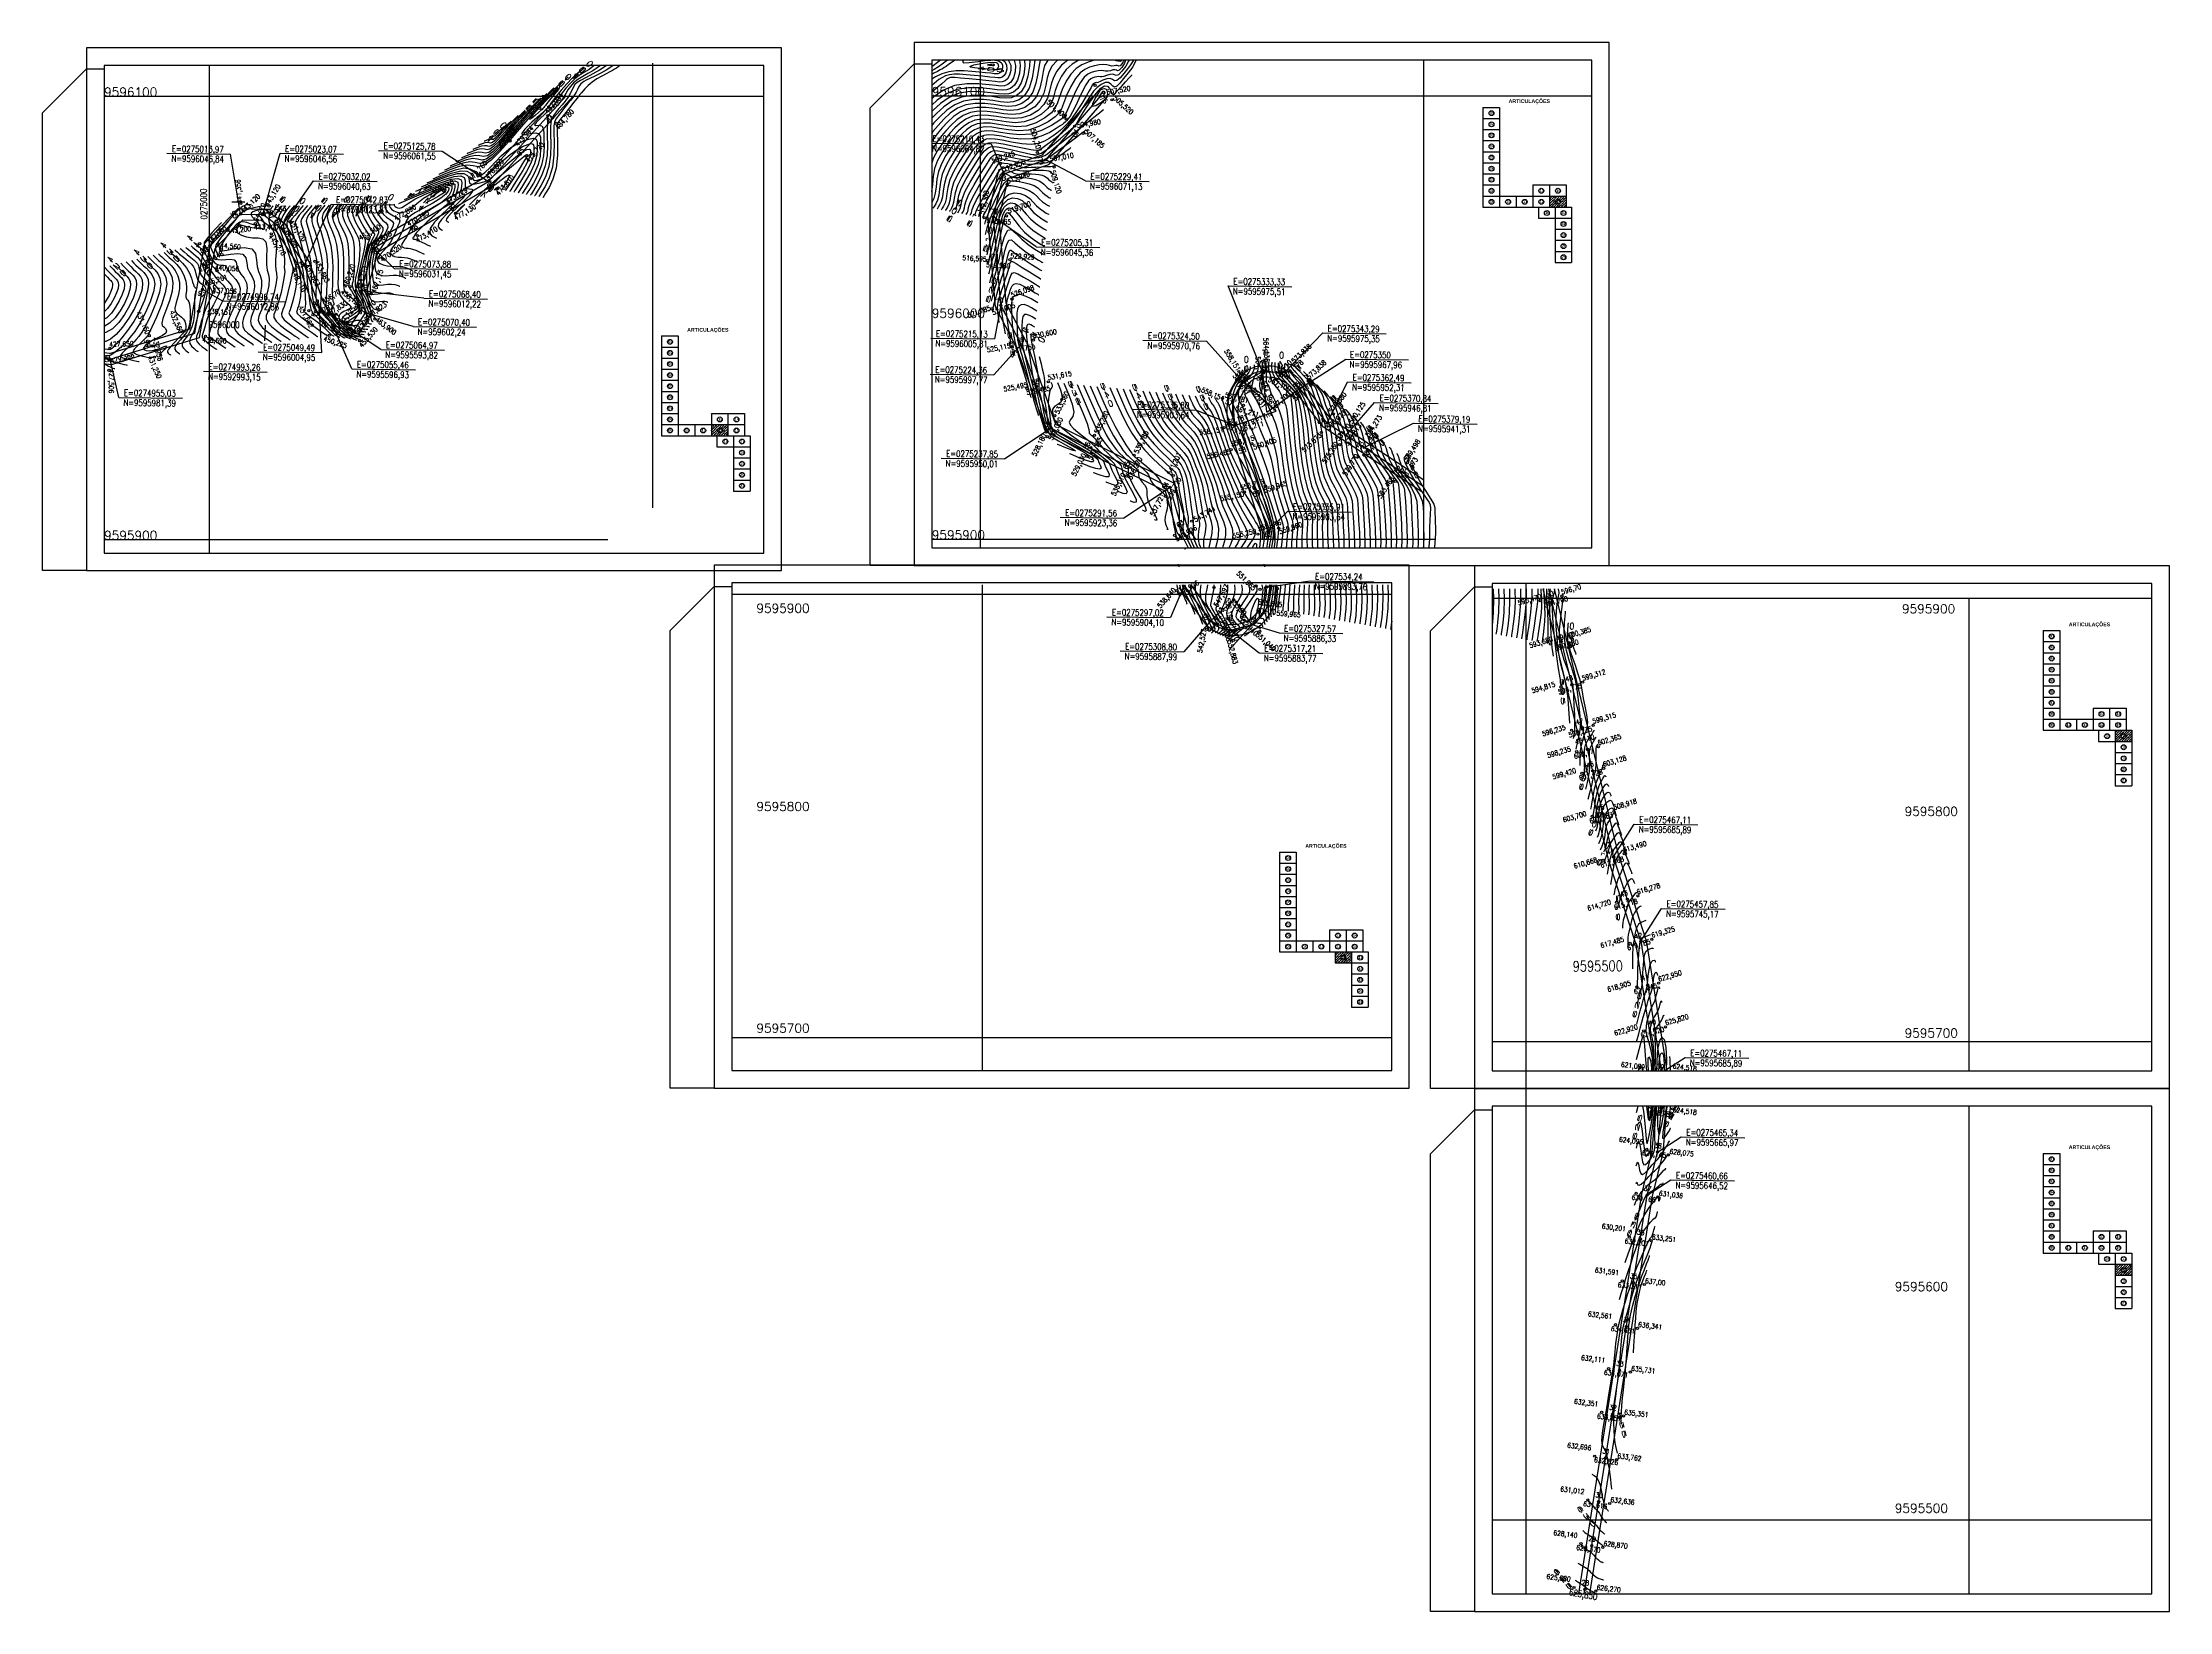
# Model space of a CAD drawing. Header units: millimetres. Extents: x 276147 to 291056, y 9594849 to 9609891.
# Drawn here: x 277339 to 278300, y 9606801 to 9607509 of the extents above; entities that cross this region are included whole.
import ezdxf
from ezdxf.enums import TextEntityAlignment as Align

# ---------------------------------------------------------------- set-up
doc = ezdxf.new("R2010")
doc.units = ezdxf.units.MM
doc.header["$LTSCALE"] = 10
doc.linetypes.add('CONTINUO', pattern=[0])
for name, color, linetype in [('2000-Top_malha_coord', 2, 'Continuous'), ('500-dim1', 6, 'Continuous'), ('Curvas mestras', 30, 'Continuous'), ('Curvas simples', 9, 'Continuous'), ('Curvas texto', 2, 'Continuous'), ('LINHA02', 8, 'Continuous'), ('TEXTO-PAPEL', 7, 'Continuous'), ('TEXTO02', 3, 'Continuous'), ('Top_malha_coord', 8, 'Continuous')]:
    doc.layers.add(name, color=color, linetype=linetype)
doc.styles.add('r80', font='romans.shx')
doc.styles.add('ROMANS', font='romans.shx', dxfattribs={"width": 0.8, "height": 4})
doc.styles.add('SIMPLEX', font='simplex', dxfattribs={"height": 0.2})
doc.styles.add('T7', font='arial.ttf')
pattern_1 = [(45, (15662.7059, 10875.3507), (0.420949505675, 1.54348152081), [1.984375, -0.396875, 0, -0.396875])]

msp = doc.modelspace()

# ---------------------------------------------------------------- hatches: boundary and pattern name
at = {"layer": 'Top_malha_coord'}
h = msp.add_hatch(dxfattribs=at)
h.set_pattern_fill('ANSI36', color=8, scale=0.25)
h.set_pattern_definition(pattern_1)
h.paths.add_polyline_path([(278027.18, 9607439.84), (278019.68, 9607439.84), (278019.68, 9607434.84), (278027.18, 9607434.84)])
h.paths.add_polyline_path([(278022.4, 9607437.2, -1), (278024.62, 9607437.2, -1)], flags=0)
h.paths.add_polyline_path([(278022.31, 9607436.01), (278024.81, 9607436.01), (278024.81, 9607438.52), (278022.31, 9607438.52)], flags=24)
h = msp.add_hatch(dxfattribs=at)
h.set_pattern_fill('ANSI36', color=8, scale=0.25)
h.set_pattern_definition(pattern_1)
h.paths.add_polyline_path([(277648.89, 9607336.69), (277641.39, 9607336.69), (277641.39, 9607331.69), (277648.89, 9607331.69)])
h.paths.add_polyline_path([(277644.11, 9607334.04, -1), (277646.33, 9607334.04, -1)], flags=0)
h.paths.add_polyline_path([(277644.02, 9607332.85), (277646.51, 9607332.85), (277646.51, 9607335.36), (277644.02, 9607335.36)], flags=24)
h = msp.add_hatch(dxfattribs=at)
h.set_pattern_fill('ANSI36', color=8, scale=0.25)
h.set_pattern_definition(pattern_1)
h.paths.add_polyline_path([(278282.53, 9607198.8), (278275.03, 9607198.8), (278275.03, 9607193.8), (278282.53, 9607193.8)])
h.paths.add_polyline_path([(278277.76, 9607196.15, -1), (278279.97, 9607196.15, -1)], flags=0)
h.paths.add_polyline_path([(278277.66, 9607194.96), (278280.16, 9607194.96), (278280.16, 9607197.47), (278277.66, 9607197.47)], flags=24)
h = msp.add_hatch(dxfattribs=at)
h.set_pattern_fill('ANSI36', color=8, scale=0.25)
h.set_pattern_definition(pattern_1)
h.paths.add_polyline_path([(277930.4, 9607098.84), (277922.9, 9607098.84), (277922.9, 9607093.84), (277930.4, 9607093.84)])
h.paths.add_polyline_path([(277925.63, 9607096.19, -1), (277927.84, 9607096.19, -1)], flags=0)
h.paths.add_polyline_path([(277925.53, 9607095), (277928.03, 9607095), (277928.03, 9607097.51), (277925.53, 9607097.51)], flags=24)
h = msp.add_hatch(dxfattribs=at)
h.set_pattern_fill('ANSI36', color=8, scale=0.25)
h.set_pattern_definition(pattern_1)
h.paths.add_polyline_path([(278282.53, 9606957.91), (278275.03, 9606957.91), (278275.03, 9606952.91), (278282.53, 9606952.91)])
h.paths.add_polyline_path([(278277.76, 9606955.27, -1), (278279.97, 9606955.27, -1)], flags=0)
h.paths.add_polyline_path([(278277.66, 9606954.08), (278280.16, 9606954.08), (278280.16, 9606956.59), (278277.66, 9606956.59)], flags=24)

# ---------------------------------------------------------------- linework, layer by layer
at = {"layer": '500-dim1', "ltscale": 0.1}
for points, elevation in [([(277359.35, 9607270.83), (277673.07, 9607270.83), (277673.07, 9607506.71), (277359.35, 9607506.71)], -585), ([(277732.96, 9607273.18), (278046.68, 9607273.18), (278046.68, 9607509.07), (277732.96, 9607509.07)], -100), ([(277367.29, 9607278.77), (277665.13, 9607278.77), (277665.13, 9607498.77), (277367.29, 9607498.77)], -585), ([(277740.9, 9607281.12), (278038.74, 9607281.12), (278038.74, 9607501.12), (277740.9, 9607501.12)], -100)]:
    msp.add_lwpolyline(points, close=True, dxfattribs=dict(at, elevation=elevation))
for points, elevation in [([(277359.35, 9607270.83), (277339.49, 9607270.83), (277339.49, 9607477.33), (277359.35, 9607497.18), (277367.29, 9607497.18)], -585), ([(277732.96, 9607273.18), (277713.1, 9607273.18), (277713.1, 9607479.68), (277732.96, 9607499.54), (277740.9, 9607499.54)], -100)]:
    msp.add_lwpolyline(points, dxfattribs=dict(at, elevation=elevation))
for points in [[(277642.7, 9607037.34), (277956.42, 9607037.34), (277956.42, 9607273.22), (277642.7, 9607273.22)], [(277985.81, 9607037.14), (278299.53, 9607037.14), (278299.53, 9607273.02), (277985.81, 9607273.02)], [(277650.64, 9607045.28), (277948.48, 9607045.28), (277948.48, 9607265.28), (277650.64, 9607265.28)], [(277993.75, 9607045.08), (278291.59, 9607045.08), (278291.59, 9607265.08), (277993.75, 9607265.08)], [(277985.81, 9606801.25), (278299.53, 9606801.25), (278299.53, 9607037.14), (277985.81, 9607037.14)], [(277993.75, 9606809.2), (278291.59, 9606809.2), (278291.59, 9607029.2), (277993.75, 9607029.2)]]:
    msp.add_lwpolyline(points, close=True, dxfattribs=at)
for points in [[(277642.7, 9607037.34), (277622.84, 9607037.34), (277622.84, 9607243.83), (277642.7, 9607263.69), (277650.64, 9607263.69)], [(277985.81, 9607037.14), (277965.96, 9607037.14), (277965.96, 9607243.64), (277985.81, 9607263.49), (277993.75, 9607263.49)], [(277985.81, 9606801.25), (277965.96, 9606801.25), (277965.96, 9607007.75), (277985.81, 9607027.61), (277993.75, 9607027.61)]]:
    msp.add_lwpolyline(points, dxfattribs=at)
at = {"layer": 'Curvas mestras', "linetype": 'CONTINUO'}
for points in [[(277582.93, 9607496.53, -105), (277582.49, 9607496.2, -105), (277581.93, 9607495.83, -105), (277581.22, 9607495.39, -105), (277580.15, 9607494.57, -105), (277578.49, 9607493.01, -105), (277576.13, 9607490.49, -105), (277573.56, 9607487.57, -105), (277571.37, 9607484.94, -105), (277570.01, 9607483.14, -105), (277569.23, 9607481.97, -105), (277568.6, 9607481.04, -105), (277567.71, 9607479.98, -105), (277566.21, 9607478.47, -105), (277563.77, 9607476.22, -105), (277560.37, 9607473.15, -105), (277557.17, 9607470.04, -105), (277555.64, 9607467.94, -105), (277556.74, 9607467.5, -105), (277559.43, 9607468.01, -105), (277562.15, 9607468.41, -105), (277563.68, 9607467.85, -105), (277564.22, 9607466.32, -105), (277564.31, 9607464.02, -105), (277564.33, 9607461.16, -105), (277564.07, 9607457.8, -105), (277563.16, 9607454.01, -105), (277561.39, 9607449.94, -105), (277559.26, 9607446.12, -105), (277557.44, 9607443.19, -105), (277556.42, 9607441.59, -105), (277556.04, 9607441, -105), (277555.99, 9607440.91, -105)], [(277600.28, 9607498.77, -100), (277599.33, 9607498.12, -100), (277598.51, 9607497.55, -100), (277597.73, 9607497.06, -100), (277596.75, 9607496.52, -100), (277595.49, 9607495.87, -100), (277593.87, 9607495.03, -100), (277591.88, 9607493.95, -100), (277589.71, 9607492.65, -100), (277587.61, 9607491.19, -100), (277585.78, 9607489.65, -100), (277584.32, 9607488.21, -100), (277583.3, 9607487.09, -100), (277582.74, 9607486.45, -100), (277582.51, 9607486.17, -100), (277582.45, 9607486.09, -100), (277582.41, 9607486.02, -100), (277582.3, 9607485.88, -100), (277582.06, 9607485.58, -100), (277581.6, 9607485.01, -100), (277580.76, 9607483.95, -100), (277579.34, 9607482.16, -100), (277577.29, 9607479.55, -100), (277575.04, 9607476.7, -100), (277573.18, 9607474.32, -100), (277572.14, 9607472.85, -100), (277571.78, 9607471.39, -100), (277571.83, 9607468.76, -100), (277571.99, 9607464.14, -100), (277571.94, 9607458.31, -100), (277571.3, 9607452.43, -100), (277569.88, 9607447.47, -100), (277568.11, 9607443.69, -100), (277566.57, 9607441.13, -100), (277565.71, 9607439.78, -100), (277565.39, 9607439.28, -100), (277565.34, 9607439.21, -100)], [(277576.74, 9607493.53, -105), (277575.35, 9607492.15, -105)], [(277793.37, 9607501.12, -90), (277793.04, 9607500.83, -90), (277791.82, 9607498.71, -90), (277791.14, 9607496.02, -90), (277790.53, 9607492.47, -90), (277789.65, 9607488.51, -90), (277788.15, 9607484.79, -90), (277785.81, 9607481.84, -90), (277782.84, 9607479.8, -90), (277779.6, 9607478.67, -90), (277776.32, 9607478.4, -90), (277772.94, 9607478.73, -90), (277769.29, 9607479.29, -90), (277765.3, 9607479.76, -90), (277761.2, 9607479.84, -90), (277757.27, 9607479.24, -90), (277753.77, 9607477.79, -90), (277750.69, 9607475.66, -90), (277747.96, 9607473.18, -90), (277745.54, 9607470.57, -90), (277743.37, 9607467.91, -90), (277741.38, 9607465.21, -90), (277740.76, 9607464.27, -90)], [(277780.43, 9607501.12, -95), (277780.76, 9607498.66, -95), (277780.43, 9607495.21, -95), (277779.53, 9607492.03, -95), (277778.16, 9607489.77, -95), (277776.48, 9607488.39, -95), (277774.67, 9607487.73, -95), (277772.78, 9607487.59, -95), (277770.43, 9607487.81, -95), (277767.15, 9607488.24, -95), (277762.66, 9607488.67, -95), (277757.44, 9607488.7, -95), (277752.18, 9607487.89, -95), (277747.45, 9607485.92, -95), (277743.29, 9607483.05, -95), (277740.9, 9607480.87, -95)], [(277751.34, 9607501.12, -100), (277750.03, 9607500.15, -100), (277748.45, 9607499.1, -100), (277747.31, 9607498.32, -100), (277746.48, 9607497.75, -100), (277745.71, 9607497.26, -100), (277744.73, 9607496.73, -100), (277743.47, 9607496.08, -100), (277741.84, 9607495.24, -100), (277740.9, 9607494.72, -100)], [(277827.5, 9607501.12, -85), (277827.37, 9607500.68, -85), (277826.61, 9607499.4, -85), (277825.88, 9607498.61, -85), (277825.37, 9607498.43, -85), (277824.99, 9607498.59, -85), (277824.57, 9607498.77, -85), (277823.94, 9607498.71, -85), (277823.14, 9607498.54, -85), (277822.21, 9607498.49, -85), (277821.16, 9607498.71, -85), (277819.91, 9607499.03, -85), (277818.38, 9607499.21, -85), (277816.49, 9607499.07, -85), (277814.35, 9607498.61, -85), (277812.14, 9607497.9, -85), (277809.98, 9607496.92, -85), (277807.86, 9607495.37, -85), (277805.75, 9607492.87, -85), (277803.64, 9607489.27, -85), (277801.74, 9607485.23, -85), (277800.29, 9607481.64, -85), (277799.36, 9607479.15, -85), (277798.37, 9607477.35, -85), (277796.56, 9607475.55, -85), (277793.4, 9607473.33, -85), (277789.2, 9607471.13, -85), (277784.53, 9607469.6, -85), (277779.87, 9607469.22, -85), (277775.44, 9607469.64, -85), (277771.43, 9607470.34, -85), (277767.95, 9607470.85, -85), (277764.95, 9607470.98, -85), (277762.36, 9607470.6, -85), (277760.09, 9607469.65, -85), (277758.08, 9607468.28, -85), (277756.32, 9607466.66, -85), (277754.72, 9607464.93, -85), (277753.12, 9607462.9, -85), (277751.32, 9607460.34, -85), (277749.23, 9607457.09, -85), (277747.17, 9607453.42, -85), (277745.59, 9607449.67, -85), (277744.77, 9607446.15, -85), (277744.41, 9607442.99, -85), (277744.08, 9607440.26, -85), (277743.44, 9607438.02, -85), (277742.64, 9607436.31, -85), (277741.94, 9607435.15, -85), (277741.55, 9607434.54, -85), (277741.41, 9607434.32, -85), (277741.39, 9607434.29, -85)], [(277751.49, 9607433.78, -80), (277751.97, 9607434.8, -80), (277752.35, 9607436.13, -80), (277752.58, 9607437.82, -80), (277753.04, 9607440.09, -80), (277754.19, 9607443.24, -80), (277756.31, 9607447.35, -80), (277758.9, 9607451.73, -80), (277761.26, 9607455.47, -80), (277762.88, 9607457.89, -80), (277763.9, 9607459.29, -80), (277764.67, 9607460.15, -80), (277765.48, 9607460.89, -80), (277766.4, 9607461.52, -80), (277767.45, 9607461.96, -80), (277768.69, 9607462.12, -80), (277770.42, 9607461.98, -80), (277773, 9607461.52, -80), (277776.55, 9607460.78, -80), (277780.39, 9607459.93, -80), (277783.62, 9607459.21, -80), (277785.59, 9607458.78, -80), (277786.52, 9607458.58, -80), (277786.9, 9607458.49, -80), (277787.13, 9607458.42, -80), (277787.37, 9607458.37, -80), (277787.72, 9607458.35, -80), (277788.26, 9607458.4, -80), (277789.08, 9607458.64, -80), (277790.25, 9607459.19, -80), (277791.83, 9607460.16, -80), (277793.82, 9607461.59, -80), (277796.23, 9607463.47, -80), (277798.95, 9607465.74, -80), (277801.59, 9607468.01, -80), (277803.66, 9607469.82, -80), (277804.83, 9607470.83, -80), (277805.31, 9607471.24, -80), (277805.47, 9607471.38, -80), (277805.61, 9607471.49, -80), (277805.74, 9607471.59, -80), (277805.8, 9607471.66, -80), (277805.83, 9607471.75, -80), (277806.18, 9607472.43, -80), (277807.32, 9607474.36, -80), (277809.5, 9607477.91, -80), (277812.29, 9607482.21, -80), (277815.04, 9607486.05, -80), (277817.25, 9607488.49, -80), (277818.91, 9607489.51, -80), (277820.14, 9607489.37, -80), (277821.08, 9607488.34, -80), (277821.79, 9607486.98, -80), (277822.36, 9607485.9, -80), (277822.88, 9607485.58, -80), (277823.59, 9607486.09, -80), (277824.75, 9607487.37, -80), (277826.47, 9607489.28, -80), (277828.38, 9607491.37, -80), (277829.96, 9607493.09, -80), (277830.84, 9607494.05, -80), (277831.16, 9607494.41, -80), (277831.21, 9607494.46, -80)], [(277766.54, 9607497.08, -100), (277764.82, 9607497.23, -100), (277762.65, 9607497.4, -100), (277760.23, 9607497.61, -100), (277758.39, 9607497.89, -100), (277758.09, 9607498.33, -100), (277759.93, 9607498.95, -100), (277763.05, 9607499.6, -100), (277766.23, 9607500.08, -100), (277768.5, 9607500.26, -100), (277769.87, 9607500.12, -100), (277770.59, 9607499.71, -100), (277770.9, 9607499.07, -100), (277770.92, 9607498.34, -100), (277770.74, 9607497.68, -100), (277770.46, 9607497.22, -100), (277770.11, 9607496.93, -100), (277769.74, 9607496.8, -100), (277769.37, 9607496.76, -100), (277769.05, 9607496.8, -100), (277768.81, 9607496.84, -100), (277768.68, 9607496.87, -100), (277768.63, 9607496.88, -100), (277768.62, 9607496.89, -100)], [(277572.06, 9607488.87, -105), (277570.67, 9607487.49, -105), (277566.28, 9607483.01, -105), (277561.72, 9607478.15, -105), (277557.59, 9607473.47, -105), (277553.77, 9607468.93, -105), (277549.95, 9607464.4, -105), (277545.93, 9607459.88, -105), (277542.03, 9607456, -105), (277538.67, 9607453.55, -105), (277536.1, 9607452.98, -105), (277533.81, 9607453.46, -105), (277531.1, 9607453.8, -105), (277527.54, 9607453.14, -105), (277523.78, 9607451.85, -105), (277520.72, 9607450.58, -105), (277519.02, 9607449.85, -105), (277518.4, 9607449.58, -105), (277518.31, 9607449.54, -105)], [(277557.56, 9607478.07, -100), (277555.35, 9607475.81, -100), (277553.05, 9607473.36, -100), (277550.97, 9607471, -100), (277549.04, 9607468.71, -100), (277547.12, 9607466.43, -100), (277545.09, 9607464.15, -100), (277543.12, 9607462.19, -100), (277541.43, 9607460.95, -100), (277540.13, 9607460.67, -100), (277538.98, 9607460.91, -100), (277537.61, 9607461.08, -100), (277535.82, 9607460.75, -100), (277533.92, 9607460.1, -100), (277532.38, 9607459.46, -100), (277531.52, 9607459.09, -100), (277531.21, 9607458.95, -100), (277531.16, 9607458.93, -100)], [(277544.46, 9607468.65, -95), (277544.42, 9607468.61, -95), (277544.38, 9607468.57, -95), (277544.35, 9607468.53, -95), (277544.31, 9607468.49, -95), (277544.28, 9607468.45, -95), (277544.25, 9607468.42, -95), (277544.22, 9607468.38, -95), (277544.19, 9607468.36, -95), (277544.17, 9607468.36, -95), (277544.15, 9607468.36, -95), (277544.12, 9607468.36, -95), (277544.09, 9607468.36, -95), (277544.06, 9607468.35, -95), (277544.04, 9607468.34, -95), (277544.02, 9607468.33, -95), (277544.02, 9607468.33, -95), (277544.02, 9607468.33, -95)], [(277511.67, 9607442.8, -110), (277513.61, 9607443.63, -110), (277519.06, 9607445.79, -110), (277523.89, 9607447.38, -110), (277526.94, 9607447.78, -110), (277528.38, 9607447.14, -110), (277528.75, 9607445.81, -110), (277528.56, 9607444.13, -110), (277528.28, 9607442.49, -110), (277528.36, 9607441.3, -110), (277529.05, 9607440.79, -110), (277529.82, 9607440.55, -110), (277529.96, 9607439.97, -110), (277528.92, 9607438.63, -110), (277526.93, 9607436.62, -110), (277524.41, 9607434.23, -110), (277521.77, 9607431.7, -110), (277519.52, 9607429.31, -110), (277518.15, 9607427.34, -110), (277518, 9607425.98, -110), (277518.62, 9607425.15, -110), (277519.42, 9607424.7, -110), (277519.89, 9607424.47, -110), (277520.06, 9607424.39, -110), (277520.09, 9607424.38, -110)], [(277539.79, 9607441.13, -110), (277541.49, 9607442.77, -110), (277543.72, 9607444.81, -110), (277546.35, 9607447.02, -110), (277548.74, 9607448.78, -110), (277550.11, 9607449.34, -110), (277549.97, 9607448.24, -110), (277548.88, 9607446.2, -110), (277547.65, 9607444.23, -110), (277546.93, 9607443.1, -110), (277546.67, 9607442.68, -110), (277546.63, 9607442.62, -110)], [(277760.34, 9607431.26, -75), (277760.49, 9607431.58, -75), (277760.62, 9607432.01, -75), (277760.73, 9607432.61, -75), (277761.14, 9607433.76, -75), (277762.22, 9607435.91, -75), (277764.19, 9607439.29, -75), (277766.59, 9607443.26, -75), (277768.81, 9607446.97, -75), (277770.39, 9607449.72, -75), (277771.56, 9607451.5, -75), (277772.71, 9607452.49, -75), (277774.12, 9607452.85, -75), (277775.68, 9607452.77, -75), (277777.16, 9607452.43, -75), (277778.42, 9607451.98, -75), (277779.55, 9607451.57, -75), (277780.69, 9607451.28, -75), (277781.99, 9607451.19, -75), (277783.51, 9607451.24, -75), (277785.32, 9607451.35, -75), (277787.41, 9607451.42, -75), (277789.52, 9607451.45, -75), (277791.35, 9607451.42, -75), (277792.66, 9607451.34, -75), (277793.52, 9607451.2, -75), (277794.07, 9607451.02, -75), (277794.43, 9607450.79, -75), (277794.69, 9607450.55, -75), (277794.92, 9607450.31, -75), (277795.16, 9607450.1, -75), (277795.4, 9607449.93, -75), (277795.58, 9607449.81, -75), (277795.68, 9607449.75, -75), (277795.72, 9607449.73, -75), (277795.73, 9607449.73, -75)], [(277494.07, 9607435.71, -115), (277493.96, 9607435.31, -115), (277494.06, 9607434.67, -115), (277494.48, 9607433.76, -115), (277495.27, 9607432.72, -115), (277496.44, 9607431.72, -115), (277497.95, 9607430.88, -115), (277499.45, 9607430.17, -115), (277500.5, 9607429.47, -115), (277500.8, 9607428.68, -115), (277500.48, 9607427.62, -115), (277499.79, 9607426.09, -115), (277498.92, 9607423.99, -115), (277497.85, 9607421.55, -115), (277496.5, 9607419.07, -115), (277494.88, 9607416.83, -115), (277493.23, 9607414.94, -115), (277491.91, 9607413.48, -115), (277491.15, 9607412.49, -115), (277490.84, 9607411.85, -115), (277490.75, 9607411.45, -115), (277490.73, 9607411.16, -115), (277490.73, 9607410.9, -115), (277490.74, 9607410.63, -115), (277490.8, 9607410.28, -115), (277491.1, 9607409.86, -115), (277491.87, 9607409.37, -115), (277493.26, 9607408.85, -115), (277495.04, 9607408.39, -115), (277496.93, 9607408.11, -115), (277498.66, 9607408.06, -115), (277500.26, 9607408.1, -115), (277501.79, 9607408.01, -115), (277503.27, 9607407.65, -115), (277504.58, 9607407.15, -115), (277505.55, 9607406.7, -115), (277506.08, 9607406.45, -115), (277506.28, 9607406.36, -115), (277506.31, 9607406.34, -115)], [(277505.45, 9607440.15, -110), (277507.4, 9607440.98, -110)], [(277513.82, 9607438.22, -115), (277515.03, 9607439.39, -115), (277516.46, 9607440.57, -115), (277518.01, 9607441.54, -115), (277519.46, 9607442.26, -115), (277520.6, 9607442.7, -115), (277521.27, 9607442.86, -115), (277521.54, 9607442.78, -115), (277521.57, 9607442.52, -115), (277521.42, 9607442.1, -115), (277520.9, 9607441.47, -115), (277519.73, 9607440.6, -115), (277517.81, 9607439.45, -115), (277515.61, 9607438.27, -115), (277513.76, 9607437.31, -115), (277512.73, 9607436.78, -115), (277512.35, 9607436.58, -115), (277512.3, 9607436.56, -115)], [(277766.62, 9607422.56, -70), (277766.64, 9607422.65, -70), (277767.41, 9607425.81, -70), (277768.16, 9607428.65, -70), (277768.77, 9607430.6, -70), (277769.39, 9607432.06, -70), (277770.26, 9607433.75, -70), (277771.56, 9607436.09, -70), (277773.32, 9607438.59, -70), (277775.53, 9607440.51, -70), (277778.12, 9607441.28, -70), (277780.8, 9607441.02, -70), (277783.21, 9607440.04, -70), (277785.1, 9607438.64, -70), (277786.65, 9607437.04, -70), (277788.15, 9607435.45, -70), (277789.78, 9607434.05, -70), (277791.36, 9607432.93, -70), (277792.58, 9607432.15, -70), (277793.26, 9607431.73, -70), (277793.51, 9607431.57, -70), (277793.54, 9607431.55, -70)], [(277444.81, 9607434.7, -140), (277444.43, 9607434.19, -140), (277444.09, 9607433.61, -140), (277443.82, 9607433.03, -140), (277443.5, 9607432.52, -140), (277442.96, 9607432.19, -140), (277442.06, 9607432.08, -140), (277440.97, 9607432.13, -140), (277439.89, 9607432.21, -140), (277438.99, 9607432.22, -140), (277438.27, 9607432.16, -140), (277437.71, 9607432.04, -140), (277437.27, 9607431.88, -140), (277437, 9607431.66, -140), (277436.95, 9607431.39, -140), (277437.17, 9607431.04, -140), (277437.67, 9607430.43, -140), (277438.45, 9607429.39, -140), (277439.39, 9607427.83, -140), (277439.9, 9607426.23, -140), (277439.26, 9607425.15, -140), (277437.05, 9607424.99, -140), (277434.03, 9607425.47, -140), (277431.28, 9607426.13, -140), (277429.62, 9607426.57, -140), (277428.84, 9607426.75, -140), (277428.5, 9607426.73, -140), (277428.21, 9607426.53, -140), (277427.89, 9607426.17, -140), (277427.49, 9607425.62, -140), (277427.07, 9607424.9, -140), (277426.97, 9607424.06, -140), (277427.6, 9607423.13, -140), (277429.23, 9607422.19, -140), (277431.58, 9607421.42, -140), (277434.24, 9607420.99, -140), (277436.79, 9607420.92, -140), (277438.9, 9607420.57, -140), (277440.25, 9607419.12, -140), (277440.68, 9607416.1, -140), (277440.58, 9607412.28, -140), (277440.52, 9607408.76, -140), (277440.9, 9607406.33, -140), (277441.47, 9607404.49, -140), (277441.8, 9607402.41, -140), (277441.57, 9607399.52, -140), (277440.92, 9607396.21, -140), (277440.07, 9607393.12, -140), (277439.22, 9607390.7, -140), (277438.42, 9607388.83, -140), (277437.67, 9607387.2, -140), (277437.05, 9607385.56, -140), (277436.84, 9607383.88, -140), (277437.36, 9607382.15, -140), (277438.81, 9607380.41, -140), (277440.82, 9607378.75, -140), (277442.87, 9607377.3, -140), (277444.54, 9607376.14, -140), (277445.75, 9607375.28, -140), (277446.55, 9607374.72, -140), (277446.96, 9607374.42, -140), (277447.12, 9607374.32, -140), (277447.14, 9607374.3, -140)], [(277453.15, 9607433.12, -135), (277451.81, 9607431.47, -135), (277450.65, 9607429.9, -135), (277449.96, 9607428.66, -135), (277449.76, 9607427.44, -135), (277449.98, 9607425.79, -135), (277450.56, 9607423.4, -135), (277451.39, 9607420.45, -135), (277452.37, 9607417.26, -135), (277453.4, 9607414.08, -135), (277454.37, 9607410.89, -135), (277455.19, 9607407.61, -135), (277455.78, 9607404.18, -135), (277456.1, 9607400.74, -135), (277456.12, 9607397.46, -135), (277455.86, 9607394.52, -135), (277455.44, 9607392.05, -135), (277454.99, 9607390.19, -135), (277454.65, 9607389.02, -135), (277454.4, 9607388.34, -135), (277454.21, 9607387.9, -135), (277454.13, 9607387.44, -135), (277454.6, 9607386.66, -135), (277456.15, 9607385.26, -135), (277459.04, 9607383.09, -135), (277462.49, 9607380.65, -135), (277465.45, 9607378.6, -135), (277467.13, 9607377.45, -135), (277467.77, 9607377.01, -135), (277467.89, 9607376.92, -135), (277467.91, 9607376.91, -135), (277467.92, 9607376.91, -135), (277467.92, 9607376.91, -135)], [(277463.06, 9607433.36, -130), (277461.9, 9607431.71, -130), (277461.1, 9607430, -130), (277461.01, 9607428.41, -130), (277461.52, 9607426.6, -130), (277462.4, 9607424.11, -130), (277463.41, 9607420.68, -130), (277464.38, 9607416.88, -130), (277465.14, 9607413.45, -130), (277465.55, 9607410.98, -130), (277465.68, 9607409.2, -130), (277465.66, 9607407.63, -130), (277465.59, 9607405.9, -130), (277465.52, 9607404.06, -130), (277465.44, 9607402.23, -130), (277465.38, 9607400.48, -130), (277465.33, 9607398.73, -130), (277465.26, 9607396.85, -130), (277465.18, 9607394.76, -130), (277465.09, 9607392.74, -130), (277465.01, 9607391.13, -130), (277465.01, 9607390.15, -130), (277465.25, 9607389.45, -130), (277465.93, 9607388.55, -130), (277467.16, 9607387.13, -130), (277468.63, 9607385.45, -130), (277469.92, 9607383.95, -130), (277470.73, 9607382.94, -130), (277471.17, 9607382.35, -130), (277471.45, 9607381.97, -130), (277471.76, 9607381.64, -130), (277472.17, 9607381.25, -130), (277472.71, 9607380.7, -130), (277473.42, 9607379.93, -130), (277474.38, 9607378.98, -130), (277475.66, 9607377.94, -130), (277477.27, 9607376.9, -130), (277478.91, 9607375.98, -130), (277480.23, 9607375.29, -130), (277480.96, 9607374.92, -130), (277481.23, 9607374.78, -130), (277481.27, 9607374.76, -130)], [(277473.41, 9607434.11, -125), (277472.73, 9607432.67, -125), (277472.59, 9607430.74, -125), (277473.29, 9607428.37, -125), (277474.51, 9607425.78, -125), (277475.78, 9607423.25, -125), (277476.71, 9607420.9, -125), (277477.29, 9607418.33, -125), (277477.62, 9607414.99, -125), (277477.76, 9607410.6, -125), (277477.79, 9607405.96, -125), (277477.76, 9607402.13, -125), (277477.74, 9607399.88, -125), (277477.76, 9607398.88, -125), (277477.85, 9607398.54, -125), (277478.05, 9607398.3, -125), (277478.4, 9607397.88, -125), (277478.96, 9607397.08, -125), (277479.75, 9607395.77, -125), (277480.61, 9607394.24, -125), (277481.37, 9607392.87, -125), (277481.9, 9607391.94, -125), (277482.24, 9607391.32, -125), (277482.49, 9607390.75, -125), (277482.7, 9607390.06, -125), (277482.72, 9607389.24, -125), (277482.33, 9607388.34, -125), (277481.42, 9607387.39, -125), (277480.17, 9607386.49, -125), (277478.81, 9607385.69, -125), (277477.59, 9607385.05, -125), (277476.61, 9607384.53, -125), (277475.98, 9607384.06, -125), (277475.76, 9607383.59, -125), (277475.9, 9607383.11, -125), (277476.3, 9607382.59, -125), (277476.9, 9607382.06, -125), (277477.68, 9607381.61, -125), (277478.62, 9607381.38, -125), (277479.68, 9607381.42, -125), (277480.71, 9607381.57, -125), (277481.52, 9607381.58, -125), (277482.01, 9607381.29, -125), (277482.38, 9607380.82, -125), (277482.91, 9607380.36, -125), (277483.77, 9607380.05, -125), (277484.78, 9607379.89, -125), (277485.63, 9607379.81, -125), (277486.1, 9607379.77, -125), (277486.28, 9607379.76, -125), (277486.3, 9607379.76, -125)], [(277483.75, 9607434.89, -120), (277483.47, 9607433.79, -120), (277483.73, 9607432.04, -120), (277484.79, 9607429.59, -120), (277486.29, 9607426.94, -120), (277487.75, 9607424.74, -120), (277488.76, 9607423.44, -120), (277489.26, 9607422.73, -120), (277489.27, 9607422.16, -120), (277488.87, 9607421.29, -120), (277488.18, 9607419.98, -120), (277487.38, 9607418.17, -120), (277486.61, 9607415.85, -120), (277485.93, 9607413.27, -120), (277485.36, 9607410.78, -120), (277484.95, 9607408.62, -120), (277484.67, 9607406.7, -120), (277484.5, 9607404.87, -120), (277484.43, 9607403.03, -120), (277484.43, 9607401.25, -120), (277484.46, 9607399.71, -120), (277484.52, 9607398.5, -120), (277484.63, 9607397.54, -120), (277484.85, 9607396.72, -120), (277485.2, 9607395.93, -120), (277485.61, 9607395.15, -120), (277486.01, 9607394.4, -120), (277486.33, 9607393.66, -120), (277486.64, 9607392.86, -120), (277487.03, 9607391.93, -120), (277487.56, 9607390.83, -120), (277488.24, 9607389.76, -120), (277489.02, 9607388.95, -120), (277489.87, 9607388.58, -120), (277490.68, 9607388.51, -120), (277491.38, 9607388.55, -120), (277491.88, 9607388.52, -120), (277492.2, 9607388.45, -120), (277492.39, 9607388.37, -120), (277492.49, 9607388.33, -120), (277492.52, 9607388.31, -120), (277492.53, 9607388.31, -120)], [(277409.06, 9607417.93, -145), (277409.14, 9607417.85, -145), (277409.29, 9607417.72, -145), (277409.55, 9607417.51, -145), (277409.93, 9607417.17, -145), (277410.45, 9607416.66, -145), (277411.13, 9607415.96, -145), (277411.86, 9607415.12, -145), (277412.56, 9607414.21, -145), (277413.14, 9607413.29, -145), (277413.61, 9607412.41, -145), (277414, 9607411.58, -145), (277414.35, 9607410.82, -145), (277414.76, 9607410.07, -145), (277415.32, 9607409.24, -145), (277416.08, 9607408.32, -145), (277416.89, 9607407.42, -145), (277417.57, 9607406.7, -145), (277417.96, 9607406.28, -145), (277418.13, 9607406.1, -145), (277418.18, 9607406.03, -145), (277418.25, 9607405.96, -145), (277418.61, 9607405.63, -145), (277419.56, 9607404.82, -145), (277421.25, 9607403.35, -145), (277423.19, 9607401.48, -145), (277424.76, 9607399.52, -145), (277425.46, 9607397.73, -145), (277425.37, 9607395.99, -145), (277424.7, 9607394.06, -145), (277423.66, 9607391.8, -145), (277422.42, 9607389.25, -145), (277421.13, 9607386.5, -145), (277419.98, 9607383.69, -145), (277419.08, 9607381.09, -145), (277418.58, 9607379.04, -145), (277418.59, 9607377.73, -145), (277419.15, 9607376.86, -145), (277420.29, 9607375.99, -145), (277421.94, 9607374.82, -145), (277423.73, 9607373.56, -145), (277425.2, 9607372.52, -145), (277426.02, 9607371.94, -145), (277426.32, 9607371.72, -145), (277426.36, 9607371.69, -145)], [(277765.52, 9607417.96, -70), (277765.54, 9607418.05, -70)], [(277767.95, 9607398.38, -65), (277768.38, 9607399.91, -65), (277768.88, 9607401.77, -65), (277769.41, 9607403.85, -65), (277769.91, 9607405.85, -65), (277770.31, 9607407.47, -65), (277770.57, 9607408.48, -65), (277770.73, 9607409.04, -65), (277770.85, 9607409.4, -65), (277770.98, 9607409.87, -65), (277771.23, 9607411.01, -65), (277771.73, 9607413.44, -65), (277772.56, 9607417.4, -65), (277773.72, 9607421.62, -65), (277775.17, 9607424.44, -65), (277776.9, 9607424.66, -65), (277778.99, 9607422.94, -65), (277781.51, 9607420.38, -65), (277784.44, 9607417.94, -65), (277787.32, 9607415.92, -65), (277789.59, 9607414.48, -65), (277790.83, 9607413.7, -65), (277791.29, 9607413.42, -65), (277791.36, 9607413.38, -65)], [(277373.67, 9607407.53, -160), (277374.68, 9607406.49, -160), (277375.77, 9607405.41, -160), (277376.8, 9607404.44, -160), (277377.73, 9607403.52, -160), (277378.5, 9607402.54, -160), (277379.06, 9607401.37, -160), (277379.26, 9607399.81, -160), (277378.93, 9607397.64, -160), (277377.96, 9607394.75, -160), (277376.43, 9607391.4, -160), (277374.48, 9607388, -160), (277372.24, 9607384.9, -160), (277369.78, 9607382.45, -160), (277367.29, 9607381.03, -160)], [(277385.49, 9607410.98, -155), (277386.3, 9607410.17, -155), (277387.4, 9607409.14, -155), (277388.75, 9607407.93, -155), (277390.19, 9607406.52, -155), (277391.5, 9607404.85, -155), (277392.47, 9607402.83, -155), (277392.82, 9607400.13, -155), (277392.25, 9607396.38, -155), (277390.63, 9607391.43, -155), (277388.39, 9607386.11, -155), (277386.16, 9607381.48, -155), (277384.38, 9607378.34, -155), (277383, 9607376.4, -155), (277381.81, 9607375.07, -155), (277380.66, 9607373.88, -155), (277379.44, 9607372.69, -155), (277378.11, 9607371.45, -155), (277376.67, 9607370.14, -155), (277375.42, 9607368.9, -155), (277374.74, 9607367.88, -155), (277374.89, 9607367.21, -155), (277375.79, 9607366.78, -155), (277377.22, 9607366.44, -155), (277378.97, 9607366.06, -155), (277380.71, 9607365.68, -155), (277382.08, 9607365.38, -155), (277382.84, 9607365.22, -155), (277383.12, 9607365.16, -155), (277383.16, 9607365.15, -155)], [(277397.3, 9607414.44, -150), (277397.92, 9607413.84, -150), (277399.03, 9607412.87, -150), (277400.7, 9607411.44, -150), (277402.62, 9607409.6, -150), (277404.41, 9607407.44, -150), (277405.76, 9607405.09, -150), (277406.68, 9607402.84, -150), (277407.25, 9607401.02, -150), (277407.59, 9607399.86, -150), (277407.82, 9607399.22, -150), (277408.07, 9607398.84, -150), (277408.44, 9607398.53, -150), (277408.8, 9607398.19, -150), (277408.97, 9607397.79, -150), (277408.84, 9607397.24, -150), (277408.54, 9607396.39, -150), (277408.23, 9607395.06, -150), (277408.07, 9607393.17, -150), (277408.02, 9607391.02, -150), (277408.03, 9607389.02, -150), (277408.04, 9607387.46, -150), (277407.98, 9607386.11, -150), (277407.8, 9607384.64, -150), (277407.44, 9607382.81, -150), (277406.91, 9607380.81, -150), (277406.2, 9607378.95, -150), (277405.34, 9607377.43, -150), (277404.43, 9607376.19, -150), (277403.56, 9607375.1, -150), (277402.86, 9607374.03, -150), (277402.48, 9607372.98, -150), (277402.57, 9607371.96, -150), (277403.2, 9607370.99, -150), (277404.11, 9607370.16, -150), (277404.93, 9607369.55, -150), (277405.39, 9607369.23, -150), (277405.56, 9607369.1, -150), (277405.59, 9607369.09, -150)], [(277776.7, 9607373.09, -60), (277776.56, 9607373.94, -60), (277776.27, 9607375.63, -60), (277775.81, 9607378.34, -60), (277775.28, 9607381.62, -60), (277774.84, 9607384.86, -60), (277774.59, 9607387.56, -60), (277774.56, 9607389.76, -60), (277774.72, 9607391.61, -60), (277775.05, 9607393.25, -60), (277775.47, 9607394.73, -60), (277775.9, 9607396.06, -60), (277776.29, 9607397.27, -60), (277776.7, 9607398.34, -60), (277777.18, 9607399.26, -60), (277777.85, 9607399.99, -60), (277778.91, 9607400.31, -60), (277780.57, 9607399.99, -60), (277782.91, 9607398.92, -60), (277785.45, 9607397.49, -60), (277787.53, 9607396.22, -60), (277788.69, 9607395.51, -60), (277789.11, 9607395.24, -60), (277789.17, 9607395.2, -60)], [(277786.59, 9607377.27, -55), (277786.3, 9607377.42, -55), (277786.03, 9607377.51, -55), (277785.8, 9607377.5, -55), (277785.64, 9607377.31, -55), (277785.55, 9607376.9, -55), (277785.54, 9607376.17, -55), (277785.67, 9607374.95, -55), (277786.02, 9607373.01, -55), (277786.63, 9607370.23, -55), (277787.36, 9607366.93, -55), (277788.06, 9607363.52, -55), (277788.59, 9607360.37, -55), (277788.94, 9607357.67, -55), (277789.13, 9607355.55, -55), (277789.2, 9607354.05, -55), (277789.26, 9607352.88, -55), (277789.42, 9607351.66, -55), (277789.77, 9607350.08, -55), (277790.23, 9607348.24, -55), (277790.66, 9607346.3, -55), (277790.99, 9607344.39, -55), (277791.3, 9607342.45, -55), (277791.7, 9607340.37, -55), (277792.31, 9607338.11, -55), (277793.21, 9607335.84, -55), (277794.47, 9607333.78, -55), (277796.15, 9607332.08, -55), (277798.3, 9607330.58, -55), (277800.95, 9607329.04, -55), (277804.04, 9607327.3, -55), (277807.17, 9607325.55, -55), (277809.81, 9607324.05, -55), (277811.58, 9607322.99, -55), (277812.61, 9607322.31, -55), (277813.12, 9607321.87, -55), (277813.36, 9607321.55, -55), (277813.49, 9607321.24, -55), (277813.65, 9607320.84, -55), (277813.87, 9607320.31, -55), (277813.72, 9607319.91, -55), (277812.64, 9607319.97, -55), (277810.32, 9607320.69, -55), (277807.45, 9607321.76, -55), (277804.96, 9607322.74, -55), (277803.57, 9607323.3, -55), (277803.05, 9607323.51, -55), (277802.98, 9607323.54, -55)], [(277882.79, 9607361.55, -25), (277882.69, 9607361.07, -25), (277882.42, 9607360.47, -25), (277881.92, 9607359.73, -25), (277881.2, 9607358.79, -25), (277880.3, 9607357.57, -25), (277879.29, 9607356.03, -25), (277878.29, 9607354.26, -25), (277877.46, 9607352.42, -25), (277876.9, 9607350.64, -25), (277876.59, 9607349.05, -25), (277876.47, 9607347.77, -25), (277876.46, 9607346.91, -25), (277876.54, 9607346.36, -25), (277876.66, 9607345.99, -25), (277876.81, 9607345.66, -25), (277877.1, 9607345.12, -25), (277877.67, 9607344.13, -25), (277878.61, 9607342.5, -25), (277879.8, 9607340.28, -25), (277881.06, 9607337.58, -25), (277882.25, 9607334.59, -25), (277883.29, 9607331.68, -25), (277884.12, 9607329.25, -25), (277884.75, 9607327.53, -25), (277885.37, 9607325.94, -25), (277886.23, 9607323.66, -25), (277887.49, 9607320.2, -25), (277888.89, 9607316.27, -25), (277890.1, 9607312.89, -25), (277890.85, 9607310.82, -25), (277891.22, 9607309.83, -25), (277891.37, 9607309.44, -25), (277891.47, 9607309.13, -25), (277891.76, 9607308.21, -25), (277892.47, 9607305.93, -25), (277893.74, 9607301.92, -25), (277895.24, 9607297.21, -25), (277896.51, 9607293.21, -25), (277897.22, 9607290.9, -25), (277897.42, 9607289.56, -25), (277897.29, 9607288.05, -25), (277897, 9607285.57, -25), (277896.64, 9607282.65, -25), (277896.46, 9607281.12, -25)], [(277891.44, 9607365, -20), (277891.43, 9607364.7, -20), (277891.43, 9607364.11, -20), (277891.44, 9607363.17, -20), (277891.48, 9607362.08, -20), (277891.55, 9607361.08, -20), (277891.66, 9607360.36, -20), (277891.77, 9607359.77, -20), (277891.82, 9607359.09, -20), (277891.8, 9607358.16, -20), (277891.77, 9607357.1, -20), (277891.86, 9607356.11, -20), (277892.13, 9607355.3, -20), (277892.53, 9607354.6, -20), (277892.94, 9607353.86, -20), (277893.29, 9607352.97, -20), (277893.61, 9607351.99, -20), (277893.97, 9607350.99, -20), (277894.43, 9607350.04, -20), (277894.96, 9607349.03, -20), (277895.57, 9607347.86, -20), (277896.22, 9607346.43, -20), (277896.9, 9607344.8, -20), (277897.61, 9607343.08, -20), (277898.31, 9607341.23, -20), (277899.01, 9607338.65, -20), (277899.71, 9607334.61, -20), (277900.4, 9607328.7, -20), (277901.19, 9607321.71, -20), (277902.16, 9607314.74, -20), (277903.39, 9607308.73, -20), (277904.73, 9607303.87, -20), (277905.99, 9607300.19, -20), (277907.03, 9607297.6, -20), (277907.76, 9607295.61, -20), (277908.15, 9607293.61, -20), (277908.2, 9607291.17, -20), (277908.04, 9607288.44, -20), (277907.88, 9607285.75, -20), (277907.85, 9607283.35, -20), (277907.91, 9607281.31, -20), (277907.92, 9607281.12, -20)], [(277898.6, 9607363.16, -15), (277898.57, 9607362.36, -15), (277898.55, 9607361.61, -15), (277898.54, 9607361.07, -15), (277898.56, 9607360.7, -15), (277898.63, 9607360.4, -15), (277898.75, 9607360.09, -15), (277898.96, 9607359.72, -15), (277899.31, 9607359.27, -15), (277899.82, 9607358.69, -15), (277900.55, 9607357.9, -15), (277901.54, 9607356.84, -15), (277902.8, 9607355.46, -15), (277904.24, 9607353.77, -15), (277905.71, 9607351.85, -15), (277907.09, 9607349.62, -15), (277908.34, 9607346.48, -15), (277909.44, 9607341.7, -15), (277910.39, 9607334.9, -15), (277911.25, 9607327.18, -15), (277912.14, 9607320.01, -15), (277913.12, 9607314.49, -15), (277914.22, 9607310.39, -15), (277915.48, 9607307.16, -15), (277916.84, 9607304.29, -15), (277918.1, 9607301.65, -15), (277919.01, 9607299.18, -15), (277919.4, 9607296.77, -15), (277919.44, 9607294.24, -15), (277919.42, 9607291.33, -15), (277919.53, 9607287.94, -15), (277919.71, 9607284.37, -15), (277919.82, 9607281.06, -15), (277919.8, 9607280.61, -15)], [(277803.5, 9607355.06, -50), (277804.32, 9607353.17, -50)], [(277818.32, 9607353.65, -45), (277818.91, 9607352.28, -45)], [(277833.13, 9607352.24, -40), (277833.31, 9607351.83, -40)], [(277910.33, 9607357.83, -10), (277911.88, 9607356.08, -10), (277913.22, 9607354.46, -10), (277914.05, 9607353.26, -10), (277914.53, 9607352.19, -10), (277914.99, 9607350.8, -10), (277915.66, 9607348.77, -10), (277916.54, 9607346.32, -10), (277917.56, 9607343.79, -10), (277918.63, 9607341.4, -10), (277919.66, 9607338.8, -10), (277920.56, 9607335.55, -10), (277921.25, 9607331.38, -10), (277921.8, 9607326.85, -10), (277922.31, 9607322.7, -10), (277922.91, 9607319.48, -10), (277923.73, 9607316.82, -10), (277924.96, 9607314.13, -10), (277926.65, 9607310.98, -10), (277928.45, 9607307.69, -10), (277929.87, 9607304.74, -10), (277930.6, 9607302.37, -10), (277930.84, 9607300.03, -10), (277930.96, 9607296.92, -10), (277931.21, 9607292.52, -10), (277931.51, 9607287.43, -10), (277931.67, 9607282.51, -10), (277931.64, 9607281.12, -10)], [(277806.15, 9607348.9, -50), (277806.97, 9607347, -50), (277809.19, 9607341.7, -50), (277810.97, 9607337.17, -50), (277811.79, 9607334.57, -50), (277811.91, 9607333.5, -50), (277811.84, 9607333.14, -50), (277811.95, 9607332.85, -50), (277812.26, 9607332.5, -50), (277812.68, 9607332.13, -50), (277813.16, 9607331.74, -50), (277813.77, 9607331.18, -50), (277814.61, 9607330.27, -50), (277815.75, 9607328.9, -50), (277817.12, 9607327.23, -50), (277818.61, 9607325.5, -50), (277820.13, 9607323.91, -50), (277821.63, 9607322.5, -50), (277823.08, 9607321.24, -50), (277824.44, 9607320.14, -50), (277825.57, 9607319.12, -50), (277826.31, 9607318.1, -50), (277826.63, 9607316.96, -50), (277826.98, 9607315.36, -50), (277827.89, 9607312.91, -50), (277829.7, 9607309.47, -50), (277831.74, 9607305.82, -50), (277833.09, 9607302.98, -50), (277833.13, 9607301.7, -50), (277832.29, 9607301.57, -50), (277831.3, 9607301.9, -50), (277830.71, 9607302.13, -50), (277830.49, 9607302.22, -50), (277830.46, 9607302.23, -50)], [(277835.16, 9607347.57, -40), (277835.33, 9607347.17, -40), (277836.99, 9607343.53, -40), (277838.85, 9607339.78, -40), (277840.76, 9607336.45, -40), (277842.84, 9607333.46, -40), (277845.26, 9607330.58, -40), (277848.1, 9607327.66, -40), (277850.97, 9607324.82, -40), (277853.36, 9607322.26, -40), (277854.91, 9607320.12, -40), (277855.83, 9607318.3, -40), (277856.48, 9607316.64, -40), (277857.14, 9607314.93, -40), (277857.86, 9607312.76, -40), (277858.61, 9607309.69, -40), (277859.34, 9607305.51, -40), (277860.04, 9607300.97, -40), (277860.68, 9607297.09, -40), (277861.21, 9607294.59, -40), (277861.58, 9607293.13, -40), (277861.75, 9607292.11, -40), (277861.69, 9607291.01, -40), (277861.49, 9607289.75, -40), (277861.28, 9607288.34, -40), (277861.16, 9607286.83, -40), (277861.16, 9607285.33, -40), (277861.29, 9607283.97, -40), (277861.57, 9607282.81, -40), (277862.04, 9607281.67, -40), (277862.31, 9607281.12, -40)], [(277849.31, 9607347.68, -35), (277850.34, 9607345.43, -35), (277851.49, 9607343.1, -35), (277852.68, 9607341.04, -35), (277853.96, 9607339.18, -35), (277855.47, 9607337.4, -35), (277857.24, 9607335.54, -35), (277859.13, 9607333.42, -35), (277860.92, 9607330.86, -35), (277862.44, 9607327.74, -35), (277863.81, 9607324.2, -35), (277865.2, 9607320.45, -35), (277866.71, 9607316.68, -35), (277868.21, 9607313, -35), (277869.46, 9607309.52, -35), (277870.35, 9607306.29, -35), (277871.13, 9607303.18, -35), (277872.18, 9607299.98, -35), (277873.68, 9607296.59, -35), (277875.27, 9607293.17, -35), (277876.44, 9607289.96, -35), (277876.79, 9607287.14, -35), (277876.45, 9607284.7, -35), (277875.68, 9607282.57, -35), (277874.94, 9607281.12, -35)], [(277863.29, 9607348.2, -30), (277863.69, 9607347.32, -30), (277864.13, 9607346.42, -30), (277864.59, 9607345.63, -30), (277865.09, 9607344.91, -30), (277865.67, 9607344.22, -30), (277866.38, 9607343.42, -30), (277867.29, 9607342.02, -30), (277868.47, 9607339.46, -30), (277869.96, 9607335.36, -30), (277871.78, 9607330.11, -30), (277873.91, 9607324.27, -30), (277876.28, 9607318.43, -30), (277878.55, 9607313.24, -30), (277880.31, 9607309.35, -30), (277881.28, 9607307.2, -30), (277881.68, 9607306.3, -30), (277881.83, 9607305.99, -30), (277882.03, 9607305.63, -30), (277882.44, 9607304.98, -30), (277883.17, 9607303.85, -30), (277884.31, 9607302.12, -30), (277885.74, 9607299.89, -30), (277887.29, 9607297.29, -30), (277888.79, 9607294.47, -30), (277890.02, 9607291.59, -30), (277890.79, 9607288.82, -30), (277890.96, 9607286.29, -30), (277890.74, 9607284.1, -30), (277890.41, 9607282.3, -30), (277890.23, 9607281.12, -30)], [(277925.95, 9607344.57, -5), (277927.04, 9607343.09, -5), (277928.12, 9607341.12, -5), (277929.03, 9607338.74, -5), (277929.73, 9607336.28, -5), (277930.26, 9607334.15, -5), (277930.66, 9607332.64, -5), (277930.97, 9607331.64, -5), (277931.25, 9607330.92, -5), (277931.53, 9607330.3, -5), (277931.8, 9607329.62, -5), (277932.03, 9607328.77, -5), (277932.21, 9607327.67, -5), (277932.36, 9607326.49, -5), (277932.49, 9607325.4, -5), (277932.69, 9607324.48, -5), (277933.24, 9607323.25, -5), (277934.44, 9607321.1, -5), (277936.46, 9607317.68, -5), (277938.79, 9607313.74, -5), (277940.73, 9607310.3, -5), (277941.8, 9607307.98, -5), (277942.24, 9607305.83, -5), (277942.49, 9607302.5, -5), (277942.89, 9607297.1, -5), (277943.31, 9607290.49, -5), (277943.53, 9607283.96, -5), (277943.46, 9607281.12, -5)], [(277941.55, 9607331.36, 0), (277942.09, 9607330.55, 0), (277942.67, 9607329.34, 0), (277943.22, 9607327.69, 0), (277943.73, 9607325.82, 0), (277944.21, 9607324.03, 0), (277944.71, 9607322.5, 0), (277945.34, 9607321.06, 0), (277946.28, 9607319.45, 0), (277947.63, 9607317.48, 0), (277949.21, 9607315.32, 0), (277950.79, 9607313.22, 0), (277952.15, 9607311.38, 0), (277953.23, 9607309.81, 0), (277953.95, 9607308.46, 0), (277954.31, 9607307.15, 0), (277954.47, 9607305.23, 0), (277954.66, 9607301.95, 0), (277955.01, 9607296.8, 0), (277955.37, 9607290.51, 0), (277955.5, 9607284.05, 0), (277955.37, 9607281.12, 0)], [(277957.8, 9607317.58, 5), (277958.15, 9607316.86, 5), (277958.75, 9607315.66, 5), (277959.64, 9607313.89, 5), (277960.82, 9607311.68, 5), (277962.25, 9607309.22, 5), (277963.84, 9607306.7, 5), (277965.39, 9607304.31, 5), (277966.65, 9607302.28, 5), (277967.42, 9607300.76, 5), (277967.79, 9607299.69, 5), (277967.92, 9607298.97, 5), (277967.94, 9607298.44, 5), (277967.93, 9607297.78, 5), (277967.95, 9607296.64, 5), (277968.03, 9607294.8, 5), (277968.15, 9607292.56, 5), (277968.22, 9607290.36, 5), (277968.22, 9607288.54, 5), (277968.17, 9607287.11, 5), (277968.12, 9607286, 5), (277968.1, 9607285.01, 5), (277968.01, 9607283.6, 5), (277967.73, 9607281.12, 5)], [(277854.98, 9607281.12, -45), (277855, 9607281.07, -45), (277855.15, 9607280.72, -45), (277855.2, 9607280.59, -45), (277855.2, 9607280.58, -45)], [(277852.67, 9607264.39, -45), (277852.77, 9607263.91, -45), (277853.17, 9607262.45, -45), (277853.55, 9607261.45, -45), (277853.91, 9607260.71, -45), (277854.25, 9607260.02, -45), (277854.6, 9607259.31, -45), (277854.95, 9607258.54, -45), (277855.32, 9607257.68, -45), (277855.66, 9607256.86, -45), (277855.92, 9607256.22, -45), (277856.07, 9607255.87, -45), (277856.12, 9607255.74, -45), (277856.13, 9607255.73, -45)], [(277862.33, 9607264.39, -40), (277862.2, 9607263.49, -40), (277862.08, 9607261.98, -40), (277862.08, 9607260.48, -40), (277862.22, 9607259.12, -40), (277862.5, 9607257.96, -40), (277862.96, 9607256.82, -40), (277863.65, 9607255.42, -40), (277864.57, 9607253.61, -40), (277865.54, 9607251.7, -40), (277866.37, 9607250.09, -40), (277866.89, 9607249.08, -40), (277867.17, 9607248.56, -40), (277867.32, 9607248.29, -40), (277867.45, 9607248.07, -40), (277867.61, 9607247.75, -40), (277867.85, 9607247.22, -40), (277868.19, 9607246.41, -40), (277868.5, 9607245.47, -40), (277868.64, 9607244.6, -40), (277868.5, 9607243.98, -40), (277868.2, 9607243.58, -40), (277867.9, 9607243.34, -40), (277867.73, 9607243.23, -40), (277867.66, 9607243.18, -40), (277867.65, 9607243.18, -40)], [(277877.45, 9607264.39, -35), (277877.71, 9607262.29, -35), (277877.37, 9607259.85, -35), (277876.6, 9607257.72, -35), (277875.64, 9607255.84, -35), (277874.73, 9607254.19, -35), (277874.09, 9607252.74, -35), (277873.88, 9607251.51, -35), (277873.98, 9607250.51, -35), (277874.19, 9607249.77, -35), (277874.35, 9607249.32, -35), (277874.47, 9607249.05, -35), (277874.58, 9607248.86, -35), (277874.7, 9607248.64, -35), (277874.91, 9607248.32, -35), (277875.25, 9607247.84, -35), (277875.76, 9607247.15, -35), (277876.37, 9607246.39, -35), (277876.97, 9607245.71, -35), (277877.48, 9607245.23, -35), (277877.78, 9607244.86, -35), (277877.77, 9607244.47, -35), (277877.38, 9607243.98, -35), (277876.7, 9607243.39, -35), (277875.86, 9607242.77, -35), (277874.99, 9607242.15, -35), (277874.21, 9607241.61, -35), (277873.61, 9607241.21, -35), (277873.29, 9607240.99, -35), (277873.17, 9607240.91, -35), (277873.15, 9607240.9, -35)], [(277891.6, 9607264.39, -30), (277891.71, 9607263.96, -30), (277891.88, 9607261.44, -30), (277891.66, 9607259.25, -30), (277891.33, 9607257.45, -30), (277891.11, 9607256.07, -30), (277890.99, 9607255.01, -30), (277890.86, 9607254.14, -30), (277890.68, 9607253.34, -30), (277890.51, 9607252.66, -30), (277890.47, 9607252.19, -30), (277890.64, 9607251.95, -30), (277890.96, 9607251.73, -30), (277891.31, 9607251.26, -30), (277891.62, 9607250.38, -30), (277891.86, 9607249.32, -30), (277892.02, 9607248.41, -30), (277892.11, 9607247.9, -30), (277892.14, 9607247.71, -30), (277892.15, 9607247.68, -30)], [(277898.31, 9607264.39, -25), (277898.22, 9607263.2, -25), (277897.92, 9607260.72, -25), (277897.56, 9607257.8, -25), (277897.26, 9607255.31, -25), (277897.1, 9607253.92, -25), (277897.04, 9607253.4, -25), (277897.03, 9607253.31, -25), (277897.03, 9607253.3, -25), (277897.03, 9607253.3, -25), (277897.03, 9607253.29, -25), (277897.02, 9607253.29, -25), (277897.02, 9607253.29, -25), (277897.02, 9607253.29, -25)], [(277909.01, 9607264.39, -20), (277908.96, 9607263.59, -20), (277908.8, 9607260.9, -20), (277908.77, 9607258.5, -20), (277908.83, 9607256.46, -20), (277908.88, 9607254.76, -20), (277908.85, 9607253.41, -20), (277908.76, 9607252.41, -20), (277908.67, 9607251.74, -20), (277908.62, 9607251.39, -20), (277908.6, 9607251.26, -20), (277908.59, 9607251.25, -20)], [(277920.41, 9607264.39, -15), (277920.45, 9607263.09, -15), (277920.63, 9607259.52, -15), (277920.74, 9607256.21, -15), (277920.67, 9607253.52, -15), (277920.49, 9607251.52, -15), (277920.31, 9607250.2, -15), (277920.21, 9607249.5, -15), (277920.17, 9607249.24, -15), (277920.16, 9607249.2, -15)], [(277932.32, 9607264.39, -10), (277932.43, 9607262.58, -10), (277932.59, 9607257.66, -10), (277932.49, 9607253.63, -10), (277932.23, 9607250.64, -10), (277931.95, 9607248.65, -10), (277931.8, 9607247.6, -10), (277931.74, 9607247.21, -10), (277931.73, 9607247.16, -10)], [(277944.27, 9607264.39, -5), (277944.45, 9607259.11, -5), (277944.31, 9607253.74, -5), (277943.96, 9607249.75, -5), (277943.6, 9607247.1, -5), (277943.39, 9607245.7, -5), (277943.31, 9607245.19, -5), (277943.3, 9607245.12, -5)], [(278001.59, 9607262.6, 0), (278001.7, 9607257.41, 0), (278001.45, 9607251.67, 0), (278000.98, 9607247.03, 0), (278000.52, 9607243.77, 0), (278000.26, 9607242.02, 0), (278000.16, 9607241.38, 0), (278000.15, 9607241.29, 0)], [(278014.42, 9607262.6, 5), (278014.42, 9607261.9, 5), (278014.37, 9607260.48, 5), (278014.32, 9607259.36, 5), (278014.3, 9607258.38, 5), (278014.21, 9607256.96, 5), (278013.92, 9607254.44, 5), (278013.38, 9607250.47, 5), (278012.72, 9607245.98, 5), (278012.16, 9607242.22, 5), (278011.85, 9607240.12, 5), (278011.73, 9607239.35, 5), (278011.72, 9607239.24, 5)], [(278025.49, 9607216.77, 10), (278025.43, 9607217.47, 10), (278025.35, 9607218.17, 10), (278025.21, 9607218.85, 10), (278024.96, 9607220.06, 10), (278024.5, 9607222.5, 10), (278023.79, 9607226.63, 10), (278022.97, 9607232.04, 10), (278022.2, 9607238.06, 10), (278021.63, 9607244.06, 10), (278021.27, 9607249.45, 10), (278021.08, 9607253.63, 10), (278021.03, 9607256.24, 10), (278021.11, 9607257.73, 10), (278021.32, 9607258.77, 10), (278021.63, 9607259.91, 10), (278021.94, 9607261.17, 10), (278022.14, 9607262.48, 10), (278022.14, 9607262.6, 10)], [(278029.43, 9607241.12, 15), (278029.4, 9607240.49, 15), (278029.44, 9607239.79, 15), (278029.57, 9607239.08, 15), (278029.8, 9607238.28, 15), (278030.14, 9607237.28, 15), (278030.58, 9607236.03, 15), (278031.03, 9607234.76, 15), (278031.39, 9607233.75, 15), (278031.59, 9607233.18, 15), (278031.67, 9607232.98, 15), (278031.68, 9607232.95, 15)], [(278035.27, 9607177.93, 15), (278035.45, 9607178.84, 15), (278035.57, 9607179.97, 15), (278035.59, 9607181.26, 15), (278035.54, 9607182.71, 15), (278035.48, 9607184.32, 15), (278035.43, 9607186.07, 15), (278035.44, 9607187.84, 15), (278035.52, 9607189.48, 15), (278035.69, 9607190.87, 15), (278035.97, 9607192.05, 15), (278036.37, 9607193.1, 15), (278036.9, 9607194.09, 15), (278037.51, 9607195.04, 15), (278038.15, 9607195.98, 15), (278038.75, 9607196.91, 15), (278039.27, 9607197.75, 15), (278039.64, 9607198.38, 15), (278039.84, 9607198.72, 15), (278039.91, 9607198.84, 15), (278039.93, 9607198.86, 15)], [(278040.13, 9607156.7, 20), (278040.26, 9607157.08, 20), (278040.39, 9607157.65, 20), (278040.5, 9607158.46, 20), (278040.63, 9607159.64, 20), (278040.82, 9607161.34, 20), (278041.13, 9607163.62, 20), (278041.54, 9607166.14, 20), (278042.06, 9607168.5, 20), (278042.66, 9607170.36, 20), (278043.3, 9607171.77, 20), (278043.94, 9607172.87, 20), (278044.53, 9607173.76, 20), (278045.04, 9607174.38, 20), (278045.47, 9607174.64, 20), (278045.8, 9607174.5, 20), (278046.04, 9607174.12, 20), (278046.19, 9607173.73, 20), (278046.27, 9607173.51, 20), (278046.3, 9607173.43, 20), (278046.3, 9607173.42, 20)], [(278044.29, 9607143.99, 25), (278044.9, 9607145.44, 25), (278045.44, 9607147.07, 25), (278045.8, 9607148.7, 25), (278046.06, 9607150.21, 25), (278046.33, 9607151.49, 25), (278046.72, 9607152.48, 25), (278047.23, 9607153.32, 25), (278047.82, 9607154.19, 25), (278048.47, 9607155.2, 25), (278049.09, 9607156.17, 25), (278049.62, 9607156.84, 25), (278049.98, 9607157.03, 25), (278050.28, 9607156.71, 25), (278050.61, 9607155.91, 25), (278051.04, 9607154.73, 25), (278051.51, 9607153.44, 25), (278051.89, 9607152.38, 25), (278052.1, 9607151.79, 25), (278052.17, 9607151.58, 25), (278052.19, 9607151.54, 25)], [(278050.63, 9607118.85, 30), (278050.66, 9607119.12, 30), (278050.75, 9607119.54, 30), (278050.91, 9607120.13, 30), (278051.18, 9607120.96, 30), (278051.57, 9607122.09, 30), (278052.07, 9607123.54, 30), (278052.64, 9607125.09, 30), (278053.18, 9607126.52, 30), (278053.64, 9607127.64, 30), (278054.08, 9607128.56, 30), (278054.58, 9607129.46, 30), (278055.21, 9607130.45, 30), (278055.88, 9607131.34, 30), (278056.51, 9607131.85, 30), (278056.99, 9607131.83, 30), (278057.35, 9607131.42, 30), (278057.6, 9607130.88, 30), (278057.79, 9607130.41, 30), (278057.92, 9607130.07, 30), (278058.01, 9607129.84, 30), (278058.05, 9607129.72, 30), (278058.07, 9607129.68, 30), (278058.07, 9607129.67, 30)], [(278059.42, 9607075.46, 35), (278059.66, 9607076.38, 35), (278059.92, 9607077.32, 35), (278060.16, 9607078.14, 35), (278060.39, 9607078.94, 35), (278060.65, 9607079.83, 35), (278060.95, 9607080.91, 35), (278061.24, 9607082.21, 35), (278061.47, 9607083.74, 35), (278061.61, 9607085.48, 35), (278061.7, 9607087.37, 35), (278061.79, 9607089.3, 35), (278061.92, 9607091.19, 35), (278062.1, 9607093.02, 35), (278062.27, 9607094.76, 35), (278062.45, 9607096.38, 35), (278062.73, 9607097.8, 35), (278063.25, 9607098.95, 35), (278064.09, 9607099.75, 35), (278065.04, 9607100.25, 35), (278065.84, 9607100.5, 35), (278066.29, 9607100.56, 35), (278066.47, 9607100.51, 35), (278066.51, 9607100.43, 35), (278066.52, 9607100.38, 35), (278066.52, 9607100.36, 35), (278066.52, 9607100.36, 35)], [(278067.32, 9607045.08, 40), (278067.33, 9607045.21, 40), (278067.52, 9607050.96, 40), (278067.48, 9607056.34, 40), (278067.39, 9607060.5, 40), (278067.39, 9607062.88, 40), (278067.59, 9607064.02, 40), (278068.02, 9607064.72, 40), (278068.72, 9607065.65, 40), (278069.53, 9607066.78, 40), (278070.24, 9607067.91, 40), (278070.71, 9607068.89, 40), (278070.97, 9607069.63, 40), (278071.1, 9607070.08, 40), (278071.18, 9607070.23, 40), (278071.23, 9607070.17, 40), (278071.25, 9607070.04, 40), (278071.27, 9607069.97, 40), (278071.27, 9607069.94, 40), (278071.27, 9607069.93, 40)], [(278074.26, 9607045.08, 40), (278074.29, 9607046.56, 40), (278074.22, 9607048.73, 40), (278074.12, 9607050.39, 40), (278074.06, 9607051.3, 40), (278074.04, 9607051.63, 40), (278074.03, 9607051.68, 40)], [(278059.71, 9607021.13, 40), (278060.29, 9607022.17, 40), (278060.91, 9607021.41, 40), (278061.5, 9607018.06, 40), (278062.05, 9607013.4, 40), (278062.53, 9607009.28, 40), (278062.95, 9607007.1, 40), (278063.36, 9607006.57, 40), (278063.82, 9607006.94, 40), (278064.38, 9607007.61, 40), (278064.91, 9607008.47, 40), (278065.28, 9607009.54, 40), (278065.4, 9607010.89, 40), (278065.44, 9607012.78, 40), (278065.64, 9607015.49, 40), (278066.16, 9607019.26, 40), (278066.82, 9607023.94, 40), (278067.32, 9607029.2, 40)], [(278074.29, 9607024.1, 40), (278073.92, 9607023.62, 40), (278073.72, 9607023.68, 40), (278073.79, 9607024.61, 40), (278074.03, 9607026.25, 40), (278074.25, 9607028.37, 40), (278074.26, 9607029.2, 40)], [(278058.37, 9606977.78, 45), (278058.8, 9606978.78, 45), (278060.59, 9606982.9, 45), (278062.15, 9606986.45, 45), (278063.1, 9606988.5, 45), (278063.54, 9606989.34, 45), (278063.71, 9606989.58, 45), (278063.84, 9606989.7, 45), (278064.12, 9606989.89, 45), (278064.71, 9606990.26, 45), (278065.73, 9606990.87, 45), (278066.97, 9606991.64, 45), (278068.15, 9606992.48, 45), (278069.05, 9606993.28, 45), (278069.66, 9606993.89, 45), (278070.05, 9606994.15, 45), (278070.27, 9606994.01, 45), (278070.4, 9606993.68, 45), (278070.49, 9606993.47, 45), (278070.62, 9606993.6, 45), (278070.75, 9606993.95, 45), (278070.87, 9606994.32, 45), (278070.93, 9606994.53, 45), (278070.95, 9606994.6, 45), (278070.96, 9606994.62, 45)], [(278056.1, 9606972.52, 45), (278056.53, 9606973.51, 45)], [(278052.25, 9606885.78, 50), (278052.15, 9606886.33, 50), (278052.05, 9606887.02, 50), (278052, 9606887.89, 50), (278052.02, 9606889.19, 50), (278052.15, 9606891.22, 50), (278052.39, 9606894.16, 50), (278052.71, 9606897.63, 50), (278053.06, 9606901.11, 50), (278053.4, 9606904.22, 50), (278053.71, 9606907, 50), (278053.98, 9606909.66, 50), (278054.21, 9606912.36, 50), (278054.42, 9606915.23, 50), (278054.64, 9606918.39, 50), (278054.88, 9606921.86, 50), (278055.12, 9606925.26, 50), (278055.32, 9606928.15, 50), (278055.48, 9606930.26, 50), (278055.74, 9606932.22, 50), (278056.28, 9606934.87, 50), (278057.2, 9606938.76, 50), (278058.43, 9606943.41, 50), (278059.82, 9606948.1, 50), (278061.22, 9606952.18, 50), (278062.51, 9606955.5, 50), (278063.53, 9606958.02, 50), (278064.2, 9606959.75, 50), (278064.58, 9606960.82, 50), (278064.76, 9606961.42, 50), (278064.85, 9606961.72, 50), (278064.89, 9606961.83, 50), (278064.89, 9606961.85, 50)], [(278036.77, 9606843.6, 45), (278037.43, 9606842.9, 45), (278038.17, 9606842.22, 45), (278038.91, 9606841.68, 45), (278039.61, 9606841.2, 45), (278040.26, 9606840.65, 45), (278040.86, 9606839.96, 45), (278041.44, 9606839.16, 45), (278042.1, 9606838.35, 45), (278042.87, 9606837.59, 45), (278043.62, 9606836.95, 45), (278044.22, 9606836.49, 45), (278044.55, 9606836.24, 45), (278044.67, 9606836.15, 45), (278044.68, 9606836.14, 45)], [(278030.71, 9606810.17, 40), (278031, 9606809.96, 40), (278031.59, 9606809.66, 40), (278032.54, 9606809.27, 40), (278032.76, 9606809.2, 40)]]:
    msp.add_polyline3d(points, dxfattribs=at)
at = {"layer": 'Curvas simples', "linetype": 'CONTINUO'}
for points in [[(277588.26, 9607498.6, -104), (277587.12, 9607497.64, -104), (277586.16, 9607496.91, -104), (277584.92, 9607496.09, -104), (277583.44, 9607495.23, -104), (277581.72, 9607494.16, -104), (277579.78, 9607492.68, -104), (277577.68, 9607490.67, -104), (277575.65, 9607488.42, -104), (277573.98, 9607486.32, -104), (277572.84, 9607484.64, -104), (277571.99, 9607483.25, -104), (277571.07, 9607481.89, -104), (277569.8, 9607480.35, -104), (277568.17, 9607478.62, -104), (277566.21, 9607476.72, -104), (277564.08, 9607474.75, -104), (277562.31, 9607473.02, -104), (277561.51, 9607471.92, -104), (277562.07, 9607471.68, -104), (277563.43, 9607471.77, -104), (277564.79, 9607471.52, -104), (277565.53, 9607470.38, -104), (277565.77, 9607468.32, -104), (277565.82, 9607465.47, -104), (277565.86, 9607461.95, -104), (277565.64, 9607457.97, -104), (277564.78, 9607453.72, -104), (277563.09, 9607449.45, -104), (277561.03, 9607445.64, -104), (277559.26, 9607442.78, -104), (277558.27, 9607441.23, -104), (277557.91, 9607440.65, -104), (277557.86, 9607440.57, -104)], [(277591.33, 9607498.77, -103), (277591.3, 9607498.74, -103), (277589.82, 9607497.62, -103), (277587.92, 9607496.36, -103), (277585.67, 9607495.07, -103), (277583.3, 9607493.75, -103), (277581.08, 9607492.35, -103), (277579.23, 9607490.85, -103), (277577.74, 9607489.27, -103), (277576.58, 9607487.7, -103), (277575.66, 9607486.15, -103), (277574.74, 9607484.53, -103), (277573.54, 9607482.74, -103), (277571.9, 9607480.72, -103), (277570.12, 9607478.77, -103), (277568.65, 9607477.22, -103), (277567.8, 9607476.34, -103), (277567.45, 9607475.99, -103), (277567.38, 9607475.91, -103), (277567.4, 9607475.85, -103), (277567.43, 9607475.53, -103), (277567.43, 9607474.63, -103), (277567.38, 9607472.9, -103), (277567.33, 9607470.32, -103), (277567.33, 9607466.91, -103), (277567.4, 9607462.75, -103), (277567.21, 9607458.14, -103), (277566.41, 9607453.42, -103), (277564.78, 9607448.97, -103), (277562.8, 9607445.15, -103), (277561.09, 9607442.37, -103), (277560.13, 9607440.86, -103), (277559.78, 9607440.31, -103), (277559.73, 9607440.23, -103)], [(277594.07, 9607498.77, -102), (277593.48, 9607498.33, -102), (277590.91, 9607496.62, -102), (277587.89, 9607494.91, -102), (277584.87, 9607493.34, -102), (277582.38, 9607492.02, -102), (277580.77, 9607491.02, -102), (277579.83, 9607490.13, -102), (277579.19, 9607489.08, -102), (277578.51, 9607487.68, -102), (277577.69, 9607486.01, -102), (277576.67, 9607484.26, -102), (277575.4, 9607482.56, -102), (277574, 9607480.92, -102), (277572.59, 9607479.35, -102), (277571.3, 9607477.82, -102), (277570.22, 9607476.3, -102), (277569.42, 9607474.74, -102), (277568.96, 9607473.04, -102), (277568.79, 9607470.84, -102), (277568.81, 9607467.69, -102), (277568.92, 9607463.35, -102), (277568.78, 9607458.28, -102), (277568.04, 9607453.13, -102), (277566.48, 9607448.48, -102), (277564.57, 9607444.66, -102), (277562.92, 9607441.95, -102), (277561.99, 9607440.5, -102), (277561.65, 9607439.97, -102), (277561.6, 9607439.89, -102)], [(277597.08, 9607498.77, -101), (277595.96, 9607497.95, -101), (277593.95, 9607496.68, -101), (277591.43, 9607495.31, -101), (277588.78, 9607493.97, -101), (277586.46, 9607492.84, -101), (277584.84, 9607492.03, -101), (277583.79, 9607491.45, -101), (277583.08, 9607490.97, -101), (277582.5, 9607490.46, -101), (277581.97, 9607489.82, -101), (277581.45, 9607488.97, -101), (277580.9, 9607487.86, -101), (277580.31, 9607486.62, -101), (277579.66, 9607485.41, -101), (277578.91, 9607484.33, -101), (277577.93, 9607483.13, -101), (277576.58, 9607481.53, -101), (277574.79, 9607479.34, -101), (277572.92, 9607476.91, -101), (277571.39, 9607474.75, -101), (277570.54, 9607473.1, -101), (277570.24, 9607471.3, -101), (277570.29, 9607468.45, -101), (277570.44, 9607463.94, -101), (277570.35, 9607458.43, -101), (277569.66, 9607452.84, -101), (277568.18, 9607447.99, -101), (277566.34, 9607444.18, -101), (277564.74, 9607441.54, -101), (277563.85, 9607440.14, -101), (277563.52, 9607439.62, -101), (277563.47, 9607439.55, -101)], [(277807.29, 9607501.12, -87), (277804.24, 9607499.28, -87), (277801.55, 9607496.87, -87), (277799.4, 9607493.89, -87), (277797.77, 9607490.62, -87), (277796.63, 9607487.39, -87), (277795.83, 9607484.48, -87), (277794.88, 9607481.81, -87), (277793.2, 9607479.25, -87), (277790.36, 9607476.74, -87), (277786.66, 9607474.6, -87), (277782.56, 9607473.23, -87), (277778.45, 9607472.89, -87), (277774.44, 9607473.28, -87), (277770.58, 9607473.92, -87), (277766.89, 9607474.41, -87), (277763.45, 9607474.52, -87), (277760.32, 9607474.06, -87), (277757.56, 9607472.91, -87), (277755.13, 9607471.23, -87), (277752.98, 9607469.27, -87), (277751.05, 9607467.18, -87), (277749.22, 9607464.9, -87), (277747.34, 9607462.29, -87), (277745.36, 9607459.24, -87), (277743.52, 9607455.84, -87), (277742.15, 9607452.24, -87), (277741.46, 9607448.58, -87), (277741.15, 9607445.06, -87), (277740.77, 9607441.91, -87)], [(277814.12, 9607501.12, -86), (277811.43, 9607500.26, -86), (277808.66, 9607499.04, -86), (277806.05, 9607497.32, -86), (277803.65, 9607494.87, -86), (277801.52, 9607491.58, -86), (277799.76, 9607487.92, -86), (277798.46, 9607484.52, -86), (277797.6, 9607481.82, -86), (277796.63, 9607479.58, -86), (277794.88, 9607477.4, -86), (277791.88, 9607475.04, -86), (277787.93, 9607472.86, -86), (277783.54, 9607471.41, -86), (277779.16, 9607471.05, -86), (277774.94, 9607471.46, -86), (277771, 9607472.13, -86), (277767.42, 9607472.63, -86), (277764.2, 9607472.75, -86), (277761.34, 9607472.33, -86), (277758.82, 9607471.28, -86), (277756.6, 9607469.75, -86), (277754.65, 9607467.96, -86), (277752.89, 9607466.06, -86), (277751.17, 9607463.9, -86), (277749.33, 9607461.31, -86), (277747.29, 9607458.16, -86), (277745.35, 9607454.63, -86), (277743.87, 9607450.95, -86), (277743.12, 9607447.36, -86), (277742.78, 9607444.02, -86), (277742.43, 9607441.08, -86), (277741.73, 9607438.66, -86), (277740.9, 9607436.87, -86)], [(277802.29, 9607501.12, -88), (277799.45, 9607498.86, -88), (277797.28, 9607496.2, -88), (277795.79, 9607493.31, -88), (277794.8, 9607490.27, -88), (277794.06, 9607487.14, -88), (277793.14, 9607484.04, -88), (277791.51, 9607481.1, -88), (277788.84, 9607478.44, -88), (277785.39, 9607476.33, -88), (277781.57, 9607475.04, -88), (277777.74, 9607474.73, -88), (277773.94, 9607475.09, -88), (277770.15, 9607475.71, -88), (277766.36, 9607476.2, -88), (277762.7, 9607476.29, -88), (277759.31, 9607475.79, -88), (277756.3, 9607474.53, -88), (277753.65, 9607472.71, -88), (277751.31, 9607470.57, -88), (277749.21, 9607468.31, -88), (277747.27, 9607465.91, -88), (277745.36, 9607463.26, -88), (277743.43, 9607460.31, -88), (277741.69, 9607457.05, -88), (277740.9, 9607454.84, -88)], [(277797.73, 9607501.12, -89), (277797.36, 9607500.86, -89), (277795.16, 9607498.51, -89), (277793.81, 9607496.01, -89), (277792.97, 9607493.14, -89), (277792.3, 9607489.8, -89), (277791.39, 9607486.28, -89), (277789.83, 9607482.94, -89), (277787.32, 9607480.14, -89), (277784.12, 9607478.06, -89), (277780.58, 9607476.85, -89), (277777.03, 9607476.57, -89), (277773.44, 9607476.91, -89), (277769.72, 9607477.5, -89), (277765.83, 9607477.98, -89), (277761.95, 9607478.07, -89), (277758.29, 9607477.52, -89), (277755.03, 9607476.16, -89), (277752.17, 9607474.19, -89), (277749.63, 9607471.87, -89), (277747.38, 9607469.44, -89), (277745.32, 9607466.91, -89), (277743.37, 9607464.24, -89), (277741.49, 9607461.38, -89), (277740.9, 9607460.25, -89)], [(277789.77, 9607501.12, -91), (277789.3, 9607498.89, -91), (277788.76, 9607495.13, -91), (277787.9, 9607490.74, -91), (277786.47, 9607486.64, -91), (277784.29, 9607483.55, -91), (277781.57, 9607481.53, -91), (277778.61, 9607480.48, -91), (277775.61, 9607480.24, -91), (277772.44, 9607480.55, -91), (277768.86, 9607481.08, -91), (277764.78, 9607481.54, -91), (277760.45, 9607481.61, -91), (277756.25, 9607480.97, -91), (277752.5, 9607479.41, -91), (277749.21, 9607477.14, -91), (277746.29, 9607474.48, -91), (277743.71, 9607471.7, -91), (277741.42, 9607468.91, -91), (277740.9, 9607468.22, -91)], [(277787.4, 9607501.12, -92), (277787, 9607497.79, -92), (277786.16, 9607492.97, -92), (277784.78, 9607488.48, -92), (277782.77, 9607485.25, -92), (277780.3, 9607483.27, -92), (277777.63, 9607482.29, -92), (277774.9, 9607482.08, -92), (277771.94, 9607482.36, -92), (277768.44, 9607482.87, -92), (277764.25, 9607483.33, -92), (277759.7, 9607483.39, -92), (277755.24, 9607482.7, -92), (277751.24, 9607481.04, -92), (277747.73, 9607478.62, -92), (277744.62, 9607475.78, -92), (277741.87, 9607472.83, -92), (277740.9, 9607471.65, -92)], [(277785.13, 9607501.12, -93), (277784.97, 9607498.46, -93), (277784.28, 9607493.96, -93), (277783.04, 9607489.77, -93), (277781.24, 9607486.79, -93), (277779.03, 9607484.98, -93), (277776.64, 9607484.1, -93), (277774.19, 9607483.92, -93), (277771.43, 9607484.18, -93), (277768.01, 9607484.66, -93), (277763.72, 9607485.11, -93), (277758.94, 9607485.16, -93), (277754.22, 9607484.43, -93), (277749.98, 9607482.66, -93), (277746.25, 9607480.1, -93), (277742.95, 9607477.08, -93), (277740.9, 9607474.88, -93)], [(277782.8, 9607501.12, -94), (277782.86, 9607498.56, -94), (277782.35, 9607494.58, -94), (277781.28, 9607490.9, -94), (277779.7, 9607488.28, -94), (277777.76, 9607486.69, -94), (277775.65, 9607485.92, -94), (277773.48, 9607485.75, -94), (277770.93, 9607486, -94), (277767.58, 9607486.45, -94), (277763.19, 9607486.89, -94), (277758.19, 9607486.93, -94), (277753.2, 9607486.16, -94), (277748.71, 9607484.29, -94), (277744.77, 9607481.57, -94), (277741.28, 9607478.39, -94), (277740.9, 9607477.98, -94)], [(277778.01, 9607501.12, -96), (277778.65, 9607498.77, -96), (277778.51, 9607495.84, -96), (277777.77, 9607493.16, -96), (277776.62, 9607491.26, -96), (277775.21, 9607490.1, -96), (277773.68, 9607489.54, -96), (277772.07, 9607489.43, -96), (277769.93, 9607489.63, -96), (277766.73, 9607490.03, -96), (277762.13, 9607490.46, -96), (277756.69, 9607490.48, -96), (277751.17, 9607489.62, -96), (277746.19, 9607487.54, -96), (277741.81, 9607484.53, -96), (277740.9, 9607483.7, -96)], [(277775.34, 9607501.12, -97), (277775.56, 9607500.98, -97), (277776.54, 9607498.87, -97), (277776.59, 9607496.47, -97), (277776.01, 9607494.29, -97), (277775.08, 9607492.75, -97), (277773.93, 9607491.81, -97), (277772.7, 9607491.36, -97), (277771.37, 9607491.26, -97), (277769.53, 9607491.44, -97), (277766.65, 9607491.79, -97), (277762.46, 9607492.23, -97), (277757.82, 9607492.68, -97), (277753.83, 9607493.05, -97), (277751.33, 9607493.26, -97), (277750.03, 9607493.33, -97), (277749.35, 9607493.27, -97), (277748.81, 9607493.1, -97), (277748.33, 9607492.88, -97), (277747.93, 9607492.63, -97), (277747.56, 9607492.33, -97), (277746.85, 9607491.73, -97), (277745.36, 9607490.48, -97), (277742.8, 9607488.33, -97), (277740.9, 9607486.67, -97)], [(277773, 9607501.12, -98), (277773.87, 9607500.56, -98), (277774.65, 9607498.94, -98), (277774.7, 9607497.09, -98), (277774.26, 9607495.42, -98), (277773.54, 9607494.24, -98), (277772.66, 9607493.52, -98), (277771.71, 9607493.17, -98), (277770.69, 9607493.1, -98), (277769.28, 9607493.23, -98), (277767.07, 9607493.5, -98), (277763.83, 9607493.84, -98), (277760.04, 9607494.2, -98), (277756.39, 9607494.52, -98), (277753.4, 9607494.75, -98), (277750.99, 9607494.79, -98), (277748.94, 9607494.56, -98), (277747.09, 9607494, -98), (277745.45, 9607493.22, -98), (277744.09, 9607492.36, -98), (277743.01, 9607491.52, -98), (277741.97, 9607490.58, -98), (277740.9, 9607489.62, -98)], [(277769.33, 9607501.12, -99), (277771, 9607500.88, -99), (277772.23, 9607500.13, -99), (277772.78, 9607499, -99), (277772.81, 9607497.72, -99), (277772.5, 9607496.55, -99), (277772, 9607495.73, -99), (277771.39, 9607495.22, -99), (277770.72, 9607494.98, -99), (277770.02, 9607494.93, -99), (277769.03, 9607495.03, -99), (277767.49, 9607495.21, -99), (277765.19, 9607495.46, -99), (277762.27, 9607495.73, -99), (277758.96, 9607496, -99), (277755.47, 9607496.24, -99), (277751.95, 9607496.25, -99), (277748.54, 9607495.85, -99), (277745.37, 9607494.89, -99), (277742.56, 9607493.56, -99), (277740.9, 9607492.51, -99)], [(277747.95, 9607501.12, -101), (277747.93, 9607501.1, -101), (277746.79, 9607500.27, -101), (277745.49, 9607499.29, -101), (277743.93, 9607498.15, -101), (277741.93, 9607496.88, -101), (277740.9, 9607496.32, -101)], [(277744.75, 9607501.12, -102), (277743.46, 9607500.05, -102), (277741.46, 9607498.53, -102), (277740.9, 9607498.16, -102)], [(277741.05, 9607500.43, -103), (277740.9, 9607500.3, -103)], [(277828.24, 9607501.12, -84), (277827.82, 9607499.75, -84), (277826.66, 9607497.77, -84), (277825.53, 9607496.57, -84), (277824.76, 9607496.28, -84), (277824.18, 9607496.54, -84), (277823.52, 9607496.81, -84), (277822.58, 9607496.7, -84), (277821.47, 9607496.38, -84), (277820.35, 9607496.13, -84), (277819.36, 9607496.16, -84), (277818.39, 9607496.34, -84), (277817.28, 9607496.47, -84), (277815.94, 9607496.36, -84), (277814.42, 9607496.04, -84), (277812.85, 9607495.53, -84), (277811.3, 9607494.8, -84), (277809.68, 9607493.42, -84), (277807.84, 9607490.88, -84), (277805.76, 9607486.95, -84), (277803.72, 9607482.53, -84), (277802.12, 9607478.77, -84), (277801.13, 9607476.49, -84), (277800.12, 9607475.11, -84), (277798.25, 9607473.71, -84), (277794.91, 9607471.63, -84), (277790.47, 9607469.39, -84), (277785.51, 9607467.79, -84), (277780.58, 9607467.38, -84), (277775.95, 9607467.83, -84), (277771.86, 9607468.55, -84), (277768.48, 9607469.07, -84), (277765.71, 9607469.2, -84), (277763.38, 9607468.87, -84), (277761.35, 9607468.03, -84), (277759.56, 9607466.8, -84), (277757.99, 9607465.36, -84), (277756.56, 9607463.8, -84), (277755.07, 9607461.9, -84), (277753.31, 9607459.36, -84), (277751.16, 9607456.02, -84), (277749, 9607452.2, -84), (277747.31, 9607448.38, -84), (277746.42, 9607444.94, -84), (277746.05, 9607441.96, -84), (277745.73, 9607439.43, -84), (277745.14, 9607437.38, -84), (277744.41, 9607435.81, -84), (277743.77, 9607434.74, -84), (277743.41, 9607434.18, -84), (277743.28, 9607433.97, -84), (277743.26, 9607433.94, -84)], [(277829.94, 9607501.12, -83), (277829.74, 9607500.6, -83), (277828.41, 9607498.36, -83), (277826.73, 9607496.09, -83), (277825.19, 9607494.52, -83), (277824.14, 9607494.14, -83), (277823.36, 9607494.48, -83), (277822.47, 9607494.84, -83), (277821.22, 9607494.7, -83), (277819.79, 9607494.22, -83), (277818.5, 9607493.78, -83), (277817.56, 9607493.62, -83), (277816.86, 9607493.66, -83), (277816.18, 9607493.72, -83), (277815.39, 9607493.66, -83), (277814.49, 9607493.47, -83), (277813.56, 9607493.17, -83), (277812.64, 9607492.72, -83), (277811.63, 9607491.79, -83), (277810.41, 9607489.98, -83), (277808.93, 9607487.09, -83), (277807.31, 9607483.63, -83), (277805.76, 9607480.34, -83), (277804.43, 9607477.78, -83), (277803.34, 9607475.93, -83), (277802.44, 9607474.64, -83), (277801.72, 9607473.75, -83), (277801.1, 9607473.12, -83), (277800.53, 9607472.64, -83), (277799.89, 9607472.16, -83), (277798.84, 9607471.46, -83), (277797, 9607470.28, -83), (277794.09, 9607468.55, -83), (277790.28, 9607466.77, -83), (277785.85, 9607465.57, -83), (277781.09, 9607465.42, -83), (277776.42, 9607465.99, -83), (277772.29, 9607466.76, -83), (277769.01, 9607467.29, -83), (277766.46, 9607467.43, -83), (277764.39, 9607467.14, -83), (277762.61, 9607466.4, -83), (277761.04, 9607465.32, -83), (277759.66, 9607464.06, -83), (277758.39, 9607462.67, -83), (277757.02, 9607460.9, -83), (277755.3, 9607458.39, -83), (277753.1, 9607454.95, -83), (277750.83, 9607450.99, -83), (277749.03, 9607447.09, -83), (277748.08, 9607443.73, -83), (277747.68, 9607440.92, -83), (277747.39, 9607438.61, -83), (277746.85, 9607436.73, -83), (277746.18, 9607435.3, -83), (277745.6, 9607434.33, -83), (277745.27, 9607433.82, -83), (277745.15, 9607433.63, -83), (277745.13, 9607433.6, -83)], [(277831.89, 9607501.12, -82), (277831.49, 9607500.3, -82), (277830.52, 9607498.97, -82), (277829.17, 9607497.27, -82), (277827.54, 9607495.15, -82), (277825.86, 9607493.15, -82), (277824.43, 9607491.9, -82), (277823.4, 9607491.82, -82), (277822.52, 9607492.4, -82), (277821.42, 9607492.88, -82), (277819.85, 9607492.69, -82), (277818.12, 9607492.07, -82), (277816.65, 9607491.42, -82), (277815.77, 9607491.07, -82), (277815.33, 9607490.97, -82), (277815.09, 9607490.98, -82), (277814.84, 9607490.96, -82), (277814.56, 9607490.9, -82), (277814.28, 9607490.81, -82), (277813.99, 9607490.67, -82), (277813.67, 9607490.38, -82), (277813.3, 9607489.82, -82), (277812.79, 9607488.85, -82), (277811.96, 9607487.27, -82), (277810.6, 9607484.87, -82), (277808.6, 9607481.59, -82), (277806.24, 9607477.98, -82), (277803.94, 9607474.72, -82), (277802.01, 9607472.34, -82), (277800.36, 9607470.68, -82), (277798.84, 9607469.41, -82), (277797.28, 9607468.22, -82), (277795.61, 9607467.04, -82), (277793.79, 9607465.81, -82), (277791.7, 9607464.56, -82), (277789.12, 9607463.55, -82), (277785.75, 9607463.09, -82), (277781.48, 9607463.39, -82), (277776.88, 9607464.15, -82), (277772.71, 9607464.97, -82), (277769.54, 9607465.5, -82), (277767.21, 9607465.66, -82), (277765.41, 9607465.41, -82), (277763.88, 9607464.77, -82), (277762.52, 9607463.84, -82), (277761.33, 9607462.75, -82), (277760.23, 9607461.54, -82), (277758.97, 9607459.9, -82), (277757.29, 9607457.42, -82), (277755.03, 9607453.87, -82), (277752.65, 9607449.78, -82), (277750.75, 9607445.81, -82), (277749.73, 9607442.51, -82), (277749.32, 9607439.89, -82), (277749.04, 9607437.78, -82), (277748.55, 9607436.09, -82), (277747.95, 9607434.79, -82), (277747.42, 9607433.92, -82), (277747.13, 9607433.46, -82), (277747.02, 9607433.28, -82), (277747, 9607433.26, -82)], [(277832.98, 9607501.12, -81), (277832.97, 9607501.04, -81), (277831.62, 9607498.15, -81), (277829.58, 9607495.36, -81), (277827.45, 9607492.84, -81), (277825.71, 9607490.78, -81), (277824.39, 9607489.38, -81), (277823.39, 9607488.9, -81), (277822.59, 9607489.4, -81), (277821.76, 9607490.36, -81), (277820.66, 9607491.07, -81), (277819.12, 9607490.98, -81), (277817.32, 9607490.16, -81), (277815.53, 9607488.81, -81), (277813.94, 9607487.07, -81), (277812.42, 9607484.94, -81), (277810.76, 9607482.34, -81), (277808.8, 9607479.3, -81), (277806.61, 9607476.07, -81), (277804.3, 9607473.02, -81), (277801.96, 9607470.41, -81), (277799.58, 9607468.18, -81), (277797.15, 9607466.17, -81), (277794.67, 9607464.28, -81), (277792.39, 9607462.62, -81), (277790.58, 9607461.34, -81), (277789.32, 9607460.57, -81), (277787.96, 9607460.33, -81), (277785.65, 9607460.61, -81), (277781.87, 9607461.35, -81), (277777.35, 9607462.31, -81), (277773.14, 9607463.18, -81), (277770.06, 9607463.72, -81), (277767.96, 9607463.89, -81), (277766.43, 9607463.68, -81), (277765.14, 9607463.15, -81), (277764, 9607462.37, -81), (277763, 9607461.45, -81), (277762.06, 9607460.41, -81), (277760.92, 9607458.9, -81), (277759.28, 9607456.44, -81), (277756.97, 9607452.8, -81), (277754.48, 9607448.56, -81), (277752.47, 9607444.52, -81), (277751.38, 9607441.3, -81), (277750.95, 9607438.85, -81), (277750.69, 9607436.96, -81), (277750.26, 9607435.45, -81), (277749.72, 9607434.29, -81), (277749.25, 9607433.51, -81), (277748.99, 9607433.09, -81), (277748.89, 9607432.94, -81), (277748.87, 9607432.92, -81)], [(277755.23, 9607501.12, -99), (277754.78, 9607500.5, -99), (277755.2, 9607499.89, -99), (277757.8, 9607500, -99), (277761.76, 9607500.53, -99), (277765.82, 9607501.05, -99), (277767.55, 9607501.12, -99)], [(277826.62, 9607501.12, -86), (277826.56, 9607501.02, -86), (277826.22, 9607500.66, -86), (277825.99, 9607500.57, -86), (277825.81, 9607500.65, -86), (277825.61, 9607500.73, -86), (277825.31, 9607500.71, -86), (277824.82, 9607500.7, -86), (277824.06, 9607500.85, -86), (277823.31, 9607501.12, -86)], [(277573.52, 9607491.05, -104), (277568.05, 9607485.6, -104), (277564.09, 9607481.57, -104), (277559.98, 9607477.2, -104), (277556.27, 9607472.97, -104), (277552.83, 9607468.89, -104), (277549.39, 9607464.81, -104), (277545.77, 9607460.74, -104), (277542.25, 9607457.24, -104), (277539.22, 9607455.03, -104), (277536.9, 9607454.52, -104), (277534.84, 9607454.95, -104), (277532.4, 9607455.26, -104), (277529.2, 9607454.67, -104), (277525.81, 9607453.5, -104), (277523.05, 9607452.35, -104), (277521.52, 9607451.7, -104), (277520.96, 9607451.45, -104), (277520.88, 9607451.42, -104)], [(277570.3, 9607488.57, -103), (277565.43, 9607483.72, -103), (277561.91, 9607480.13, -103), (277558.25, 9607476.24, -103), (277554.94, 9607472.48, -103), (277551.88, 9607468.85, -103), (277548.82, 9607465.21, -103), (277545.6, 9607461.59, -103), (277542.47, 9607458.48, -103), (277539.77, 9607456.51, -103), (277537.71, 9607456.06, -103), (277535.87, 9607456.44, -103), (277533.7, 9607456.71, -103), (277530.85, 9607456.19, -103), (277527.84, 9607455.15, -103), (277525.38, 9607454.13, -103), (277524.02, 9607453.54, -103), (277523.52, 9607453.33, -103), (277523.45, 9607453.3, -103)], [(277567.07, 9607486.08, -102), (277562.81, 9607481.84, -102), (277559.72, 9607478.69, -102), (277556.52, 9607475.28, -102), (277553.62, 9607471.99, -102), (277550.94, 9607468.8, -102), (277548.25, 9607465.62, -102), (277545.43, 9607462.44, -102), (277542.69, 9607459.72, -102), (277540.32, 9607457.99, -102), (277538.52, 9607457.59, -102), (277536.91, 9607457.93, -102), (277535.01, 9607458.17, -102), (277532.51, 9607457.71, -102), (277529.86, 9607456.8, -102), (277527.71, 9607455.91, -102), (277526.52, 9607455.39, -102), (277526.08, 9607455.2, -102), (277526.02, 9607455.18, -102)], [(277563.85, 9607483.6, -101), (277560.18, 9607479.95, -101), (277557.54, 9607477.25, -101), (277554.78, 9607474.32, -101), (277552.29, 9607471.49, -101), (277549.99, 9607468.76, -101), (277547.68, 9607466.02, -101), (277545.26, 9607463.3, -101), (277542.9, 9607460.95, -101), (277540.88, 9607459.47, -101), (277539.32, 9607459.13, -101), (277537.94, 9607459.42, -101), (277536.31, 9607459.63, -101), (277534.16, 9607459.23, -101), (277531.89, 9607458.45, -101), (277530.04, 9607457.68, -101), (277529.02, 9607457.24, -101), (277528.64, 9607457.08, -101), (277528.59, 9607457.06, -101)], [(277557.4, 9607478.63, -99), (277554.94, 9607476.18, -99), (277553.16, 9607474.37, -99), (277551.32, 9607472.4, -99), (277549.64, 9607470.5, -99), (277548.1, 9607468.67, -99), (277546.55, 9607466.83, -99), (277544.92, 9607465, -99), (277543.34, 9607463.43, -99), (277541.98, 9607462.44, -99), (277540.94, 9607462.21, -99), (277540.01, 9607462.4, -99), (277538.91, 9607462.54, -99), (277537.47, 9607462.27, -99), (277535.95, 9607461.75, -99), (277534.71, 9607461.23, -99), (277534.02, 9607460.94, -99), (277533.77, 9607460.83, -99), (277533.73, 9607460.81, -99)], [(277554.18, 9607476.15, -98), (277552.32, 9607474.3, -98), (277550.98, 9607472.93, -98), (277549.58, 9607471.44, -98), (277548.32, 9607470.01, -98), (277547.15, 9607468.62, -98), (277545.98, 9607467.24, -98), (277544.75, 9607465.86, -98), (277543.56, 9607464.67, -98), (277542.53, 9607463.92, -98), (277541.75, 9607463.74, -98), (277541.04, 9607463.89, -98), (277540.22, 9607463.99, -98), (277539.13, 9607463.79, -98), (277537.98, 9607463.4, -98), (277537.04, 9607463.01, -98), (277536.52, 9607462.79, -98), (277536.33, 9607462.7, -98), (277536.3, 9607462.69, -98)], [(277752.62, 9607432.24, -79), (277753.26, 9607433.28, -79), (277753.67, 9607434.16, -79), (277754, 9607435.31, -79), (277754.22, 9607436.78, -79), (277754.69, 9607438.87, -79), (277755.91, 9607441.95, -79), (277758.14, 9607446.14, -79), (277760.84, 9607450.66, -79), (277763.25, 9607454.49, -79), (277764.83, 9607456.89, -79), (277765.73, 9607458.16, -79), (277766.34, 9607458.84, -79), (277766.96, 9607459.41, -79), (277767.67, 9607459.9, -79), (277768.46, 9607460.23, -79), (277769.41, 9607460.35, -79), (277770.74, 9607460.24, -79), (277772.71, 9607459.9, -79), (277775.43, 9607459.33, -79), (277778.44, 9607458.67, -79), (277781.12, 9607458.08, -79), (277782.98, 9607457.69, -79), (277784.14, 9607457.46, -79), (277784.86, 9607457.29, -79), (277785.37, 9607457.14, -79), (277785.92, 9607457.02, -79), (277786.7, 9607456.98, -79), (277787.85, 9607457.05, -79), (277789.24, 9607457.26, -79), (277790.64, 9607457.62, -79), (277791.88, 9607458.16, -79), (277793.05, 9607458.9, -79), (277794.28, 9607459.85, -79), (277795.7, 9607461.02, -79), (277797.38, 9607462.42, -79), (277799.39, 9607464.04, -79), (277801.76, 9607465.87, -79), (277804.5, 9607467.95, -79), (277807.6, 9607470.32, -79), (277810.94, 9607472.93, -79), (277814.09, 9607475.42, -79), (277816.51, 9607477.35, -79), (277817.83, 9607478.41, -79), (277818.32, 9607478.8, -79), (277818.39, 9607478.85, -79)], [(277515.74, 9607447.66, -106), (277521.75, 9607450.2, -106), (277525.85, 9607451.66, -106), (277529.68, 9607452.48, -106), (277532.43, 9607452.17, -106), (277534.14, 9607451.13, -106), (277535.08, 9607449.95, -106), (277535.51, 9607449.12, -106), (277535.7, 9607448.68, -106), (277535.94, 9607448.51, -106), (277536.49, 9607448.6, -106), (277537.51, 9607449.17, -106), (277539.15, 9607450.5, -106), (277541.48, 9607452.75, -106), (277544.15, 9607455.47, -106), (277546.7, 9607458.09, -106), (277548.85, 9607460.14, -106), (277550.86, 9607461.75, -106), (277553.15, 9607463.14, -106), (277555.95, 9607464.46, -106), (277558.8, 9607465.49, -106), (277561.07, 9607465.92, -106), (277562.29, 9607465.5, -106), (277562.73, 9607464.34, -106), (277562.8, 9607462.58, -106), (277562.8, 9607460.36, -106), (277562.5, 9607457.63, -106), (277561.53, 9607454.3, -106), (277559.69, 9607450.43, -106), (277557.49, 9607446.61, -106), (277555.61, 9607443.6, -106), (277554.56, 9607441.95, -106), (277554.17, 9607441.34, -106), (277554.12, 9607441.25, -106)], [(277550.96, 9607473.67, -97), (277549.7, 9607472.42, -97), (277548.79, 9607471.49, -97), (277547.85, 9607470.49, -97), (277547, 9607469.52, -97), (277546.21, 9607468.58, -97), (277545.42, 9607467.64, -97), (277544.59, 9607466.71, -97), (277543.78, 9607465.91, -97), (277543.08, 9607465.4, -97), (277542.55, 9607465.28, -97), (277542.08, 9607465.38, -97), (277541.52, 9607465.45, -97), (277540.78, 9607465.32, -97), (277540.01, 9607465.05, -97), (277539.37, 9607464.79, -97), (277539.02, 9607464.63, -97), (277538.89, 9607464.58, -97), (277538.87, 9607464.57, -97)], [(277547.73, 9607471.18, -96), (277547.08, 9607470.53, -96), (277546.61, 9607470.05, -96), (277546.12, 9607469.53, -96), (277545.67, 9607469.02, -96), (277545.26, 9607468.54, -96), (277544.85, 9607468.05, -96), (277544.42, 9607467.56, -96), (277544, 9607467.14, -96), (277543.64, 9607466.88, -96), (277543.36, 9607466.82, -96), (277543.11, 9607466.87, -96), (277542.82, 9607466.91, -96), (277542.44, 9607466.84, -96), (277542.03, 9607466.7, -96), (277541.7, 9607466.56, -96), (277541.52, 9607466.48, -96), (277541.45, 9607466.45, -96), (277541.45, 9607466.45, -96)], [(277754.49, 9607431.89, -78), (277755.03, 9607432.77, -78), (277755.38, 9607433.51, -78), (277755.65, 9607434.48, -78), (277755.85, 9607435.75, -78), (277756.34, 9607437.66, -78), (277757.63, 9607440.66, -78), (277759.96, 9607444.93, -78), (277762.77, 9607449.58, -78), (277765.24, 9607453.52, -78), (277766.78, 9607455.89, -78), (277767.57, 9607457.03, -78), (277768.02, 9607457.54, -78), (277768.44, 9607457.93, -78), (277768.93, 9607458.27, -78), (277769.48, 9607458.5, -78), (277770.14, 9607458.58, -78), (277771.06, 9607458.51, -78), (277772.42, 9607458.27, -78), (277774.32, 9607457.87, -78), (277776.5, 9607457.4, -78), (277778.61, 9607456.95, -78), (277780.37, 9607456.61, -78), (277781.76, 9607456.34, -78), (277782.81, 9607456.1, -78), (277783.62, 9607455.86, -78), (277784.46, 9607455.68, -78), (277785.67, 9607455.61, -78), (277787.45, 9607455.7, -78), (277789.41, 9607455.88, -78), (277791.03, 9607456.06, -78), (277791.94, 9607456.16, -78), (277792.28, 9607456.21, -78), (277792.34, 9607456.22, -78), (277792.46, 9607456.31, -78), (277793.18, 9607456.84, -78), (277795.11, 9607458.27, -78), (277798.57, 9607460.82, -78), (277802.7, 9607463.86, -78), (277806.35, 9607466.56, -78), (277808.65, 9607468.28, -78), (277809.79, 9607469.15, -78), (277810.26, 9607469.52, -78), (277810.47, 9607469.68, -78), (277810.54, 9607469.74, -78), (277810.56, 9607469.75, -78)], [(277510.59, 9607443.91, -108), (277517.68, 9607446.92, -108), (277522.46, 9607448.73, -108), (277526.79, 9607449.93, -108), (277529.68, 9607449.98, -108), (277531.26, 9607449.13, -108), (277531.91, 9607447.88, -108), (277532.07, 9607446.63, -108), (277532.26, 9607445.66, -108), (277533.07, 9607445.15, -108), (277534.83, 9607445.26, -108), (277537.07, 9607445.75, -108), (277539.09, 9607446.36, -108), (277540.43, 9607446.91, -108), (277541.65, 9607447.78, -108), (277543.56, 9607449.43, -108), (277546.68, 9607452.14, -108), (277550.42, 9607455.31, -108), (277553.92, 9607458.11, -108), (277556.48, 9607459.89, -108), (277558.13, 9607460.76, -108), (277559.1, 9607461, -108), (277559.57, 9607460.83, -108), (277559.74, 9607460.38, -108), (277559.77, 9607459.69, -108), (277559.74, 9607458.77, -108), (277559.36, 9607457.3, -108), (277558.27, 9607454.89, -108), (277556.3, 9607451.4, -108), (277553.95, 9607447.58, -108), (277551.96, 9607444.43, -108), (277550.84, 9607442.67, -108), (277550.43, 9607442.03, -108), (277550.37, 9607441.94, -108)], [(277513.16, 9607445.78, -107), (277519.71, 9607448.56, -107), (277524.16, 9607450.2, -107), (277528.24, 9607451.2, -107), (277531.06, 9607451.07, -107), (277532.7, 9607450.13, -107), (277533.5, 9607448.91, -107), (277533.79, 9607447.88, -107), (277533.98, 9607447.17, -107), (277534.5, 9607446.83, -107), (277535.66, 9607446.93, -107), (277537.29, 9607447.46, -107), (277539.12, 9607448.43, -107), (277540.96, 9607449.83, -107), (277542.9, 9607451.63, -107), (277545.13, 9607453.76, -107), (277547.77, 9607456.14, -107), (277550.64, 9607458.53, -107), (277553.53, 9607460.62, -107), (277556.21, 9607462.17, -107), (277558.47, 9607463.13, -107), (277560.08, 9607463.46, -107), (277560.93, 9607463.17, -107), (277561.23, 9607462.36, -107), (277561.28, 9607461.14, -107), (277561.27, 9607459.57, -107), (277560.93, 9607457.47, -107), (277559.9, 9607454.6, -107), (277557.99, 9607450.91, -107), (277555.72, 9607447.09, -107), (277553.78, 9607444.01, -107), (277552.7, 9607442.31, -107), (277552.3, 9607441.69, -107), (277552.24, 9607441.6, -107)], [(277532.24, 9607435.79, -109), (277535.88, 9607439.5, -109), (277538.72, 9607442.31, -109), (277542.09, 9607445.45, -109), (277545.68, 9607448.58, -109), (277549.16, 9607451.47, -109), (277552.13, 9607453.9, -109), (277554.33, 9607455.72, -109), (277555.85, 9607456.98, -109), (277556.85, 9607457.79, -109), (277557.5, 9607458.26, -109), (277557.9, 9607458.48, -109), (277558.11, 9607458.53, -109), (277558.22, 9607458.5, -109), (277558.25, 9607458.4, -109), (277558.26, 9607458.25, -109), (277558.2, 9607457.97, -109), (277557.79, 9607457.13, -109), (277556.65, 9607455.19, -109), (277554.6, 9607451.88, -109), (277552.18, 9607448.06, -109), (277550.13, 9607444.84, -109), (277548.98, 9607443.04, -109), (277548.56, 9607442.37, -109), (277548.5, 9607442.28, -109)], [(277756.36, 9607431.55, -77), (277756.8, 9607432.27, -77), (277757.08, 9607432.87, -77), (277757.31, 9607433.66, -77), (277757.48, 9607434.71, -77), (277758, 9607436.45, -77), (277759.35, 9607439.38, -77), (277761.79, 9607443.71, -77), (277764.7, 9607448.51, -77), (277767.23, 9607452.54, -77), (277768.73, 9607454.89, -77), (277769.4, 9607455.9, -77), (277769.69, 9607456.24, -77), (277769.92, 9607456.46, -77), (277770.19, 9607456.64, -77), (277770.5, 9607456.77, -77), (277770.86, 9607456.82, -77), (277771.37, 9607456.78, -77), (277772.13, 9607456.64, -77), (277773.2, 9607456.42, -77), (277774.55, 9607456.14, -77), (277776.1, 9607455.83, -77), (277777.76, 9607455.52, -77), (277779.38, 9607455.21, -77), (277780.77, 9607454.9, -77), (277781.84, 9607454.58, -77), (277782.82, 9607454.31, -77), (277784.02, 9607454.16, -77), (277785.65, 9607454.2, -77), (277787.55, 9607454.33, -77), (277789.45, 9607454.49, -77), (277791.17, 9607454.63, -77), (277792.92, 9607454.98, -77), (277794.98, 9607455.82, -77), (277797.48, 9607457.3, -77), (277800.02, 9607459.04, -77), (277802.04, 9607460.52, -77), (277803.16, 9607461.34, -77), (277803.57, 9607461.65, -77), (277803.63, 9607461.69, -77)], [(277758.23, 9607431.21, -76), (277758.57, 9607431.76, -76), (277758.79, 9607432.23, -76), (277758.96, 9607432.84, -76), (277759.12, 9607433.68, -76), (277759.65, 9607435.24, -76), (277761.06, 9607438.09, -76), (277763.62, 9607442.5, -76), (277766.64, 9607447.44, -76), (277769.22, 9607451.57, -76), (277770.68, 9607453.89, -76), (277771.24, 9607454.77, -76), (277771.36, 9607454.94, -76), (277771.4, 9607454.98, -76), (277771.46, 9607455.02, -76), (277771.52, 9607455.04, -76), (277771.59, 9607455.05, -76), (277771.69, 9607455.04, -76), (277771.84, 9607455.02, -76), (277772.08, 9607454.97, -76), (277772.6, 9607454.87, -76), (277773.59, 9607454.7, -76), (277775.15, 9607454.44, -76), (277776.99, 9607454.09, -76), (277778.72, 9607453.7, -76), (277780.06, 9607453.29, -76), (277781.17, 9607452.94, -76), (277782.35, 9607452.72, -76), (277783.83, 9607452.69, -76), (277785.66, 9607452.79, -76), (277787.84, 9607452.92, -76), (277790.29, 9607453.02, -76), (277792.69, 9607453.11, -76), (277794.64, 9607453.22, -76), (277795.86, 9607453.39, -76), (277796.48, 9607453.58, -76), (277796.75, 9607453.74, -76), (277796.87, 9607453.83, -76), (277796.91, 9607453.86, -76), (277796.92, 9607453.86, -76)], [(277500.31, 9607436.39, -112), (277509.55, 9607440.34, -112), (277515.67, 9607442.86, -112), (277521, 9607444.83, -112), (277524.19, 9607445.59, -112), (277525.52, 9607445.19, -112), (277525.64, 9607443.87, -112), (277525.16, 9607441.91, -112), (277524.38, 9607439.77, -112), (277523.54, 9607437.94, -112), (277522.73, 9607436.73, -112), (277521.58, 9607435.62, -112), (277519.6, 9607433.92, -112), (277516.52, 9607431.19, -112), (277513.03, 9607427.99, -112), (277510.07, 9607425.16, -112), (277508.32, 9607423.32, -112), (277507.53, 9607422.3, -112), (277507.2, 9607421.73, -112), (277506.91, 9607421.31, -112), (277506.67, 9607420.97, -112), (277506.57, 9607420.71, -112), (277506.68, 9607420.52, -112), (277506.92, 9607420.41, -112), (277507.21, 9607420.35, -112), (277507.49, 9607420.32, -112), (277507.96, 9607420.19, -112), (277508.87, 9607419.83, -112), (277510.35, 9607419.17, -112), (277512.04, 9607418.38, -112), (277513.45, 9607417.7, -112), (277514.24, 9607417.32, -112), (277514.53, 9607417.18, -112), (277514.58, 9607417.16, -112)], [(277502.88, 9607438.27, -111), (277511.58, 9607441.99, -111), (277517.36, 9607444.32, -111), (277522.45, 9607446.1, -111), (277525.56, 9607446.68, -111), (277526.94, 9607446.15, -111), (277527.17, 9607444.77, -111), (277526.81, 9607442.87, -111), (277526.26, 9607440.9, -111), (277525.91, 9607439.35, -111), (277525.99, 9607438.55, -111), (277526.24, 9607438.23, -111), (277526.29, 9607437.95, -111), (277525.79, 9607437.31, -111), (277524.54, 9607436.08, -111), (277522.4, 9607434.05, -111), (277519.43, 9607431.18, -111), (277516.45, 9607427.98, -111), (277514.49, 9607425.12, -111), (277514.26, 9607423.13, -111), (277515.18, 9607421.91, -111), (277516.35, 9607421.24, -111), (277517.04, 9607420.91, -111), (277517.3, 9607420.79, -111), (277517.33, 9607420.77, -111)], [(277508.02, 9607442.03, -109), (277515.65, 9607445.27, -109), (277520.76, 9607447.26, -109), (277525.34, 9607448.65, -109), (277528.31, 9607448.88, -109), (277529.82, 9607448.14, -109), (277530.33, 9607446.84, -109), (277530.32, 9607445.38, -109), (277530.3, 9607444.08, -109), (277530.81, 9607443.25, -109), (277532.11, 9607443.04, -109), (277533.4, 9607442.86, -109), (277533.62, 9607442, -109), (277532.06, 9607439.94, -109), (277529.33, 9607437.17, -109), (277526.41, 9607434.4, -109), (277524.12, 9607432.22, -109), (277522.59, 9607430.65, -109), (277521.82, 9607429.56, -109), (277521.74, 9607428.84, -109), (277522.07, 9607428.4, -109), (277522.49, 9607428.16, -109), (277522.74, 9607428.04, -109), (277522.83, 9607427.99, -109), (277522.84, 9607427.98, -109)], [(277761.97, 9607430.53, -74), (277762.11, 9607430.75, -74), (277762.2, 9607430.94, -74), (277762.27, 9607431.19, -74), (277762.33, 9607431.53, -74), (277762.57, 9607432.19, -74), (277763.19, 9607433.43, -74), (277764.35, 9607435.43, -74), (277765.9, 9607438.08, -74), (277767.62, 9607441.19, -74), (277769.32, 9607444.52, -74), (277770.92, 9607447.61, -74), (277772.36, 9607449.93, -74), (277773.6, 9607451.11, -74), (277774.71, 9607451.38, -74), (277775.76, 9607451.13, -74), (277776.83, 9607450.67, -74), (277777.92, 9607450.19, -74), (277779.02, 9607449.83, -74), (277780.13, 9607449.68, -74), (277781.32, 9607449.7, -74), (277782.68, 9607449.77, -74), (277784.26, 9607449.82, -74), (277785.96, 9607449.81, -74), (277787.66, 9607449.73, -74), (277789.25, 9607449.54, -74), (277790.64, 9607449.25, -74), (277791.74, 9607448.85, -74), (277792.52, 9607448.37, -74), (277793.08, 9607447.85, -74), (277793.56, 9607447.34, -74), (277794.09, 9607446.89, -74), (277794.59, 9607446.53, -74), (277794.98, 9607446.28, -74), (277795.2, 9607446.15, -74), (277795.28, 9607446.1, -74), (277795.29, 9607446.09, -74)], [(277763.84, 9607430.19, -73), (277763.88, 9607430.25, -73), (277763.9, 9607430.3, -73), (277763.92, 9607430.36, -73), (277763.94, 9607430.45, -73), (277764, 9607430.63, -73), (277764.17, 9607430.96, -73), (277764.51, 9607431.57, -73), (277765.21, 9607432.9, -73), (277766.43, 9607435.42, -73), (277768.25, 9607439.33, -73), (277770.27, 9607443.71, -73), (277772, 9607447.36, -73), (277773.08, 9607449.37, -73), (277773.73, 9607450, -73), (277774.36, 9607449.83, -73), (277775.24, 9607449.36, -73), (277776.3, 9607448.82, -73), (277777.36, 9607448.39, -73), (277778.28, 9607448.18, -73), (277779.14, 9607448.15, -73), (277780.04, 9607448.19, -73), (277781.11, 9607448.22, -73), (277782.4, 9607448.18, -73), (277783.97, 9607448.03, -73), (277785.84, 9607447.74, -73), (277787.76, 9607447.29, -73), (277789.42, 9607446.69, -73), (277790.61, 9607445.95, -73), (277791.46, 9607445.15, -73), (277792.21, 9607444.36, -73), (277793.01, 9607443.68, -73), (277793.78, 9607443.13, -73), (277794.38, 9607442.75, -73), (277794.71, 9607442.54, -73), (277794.84, 9607442.47, -73), (277794.85, 9607442.46, -73)], [(277764.76, 9607427.13, -72), (277765.05, 9607428.3, -72), (277765.37, 9607429.31, -72), (277765.9, 9607430.65, -72), (277766.7, 9607432.33, -72), (277767.76, 9607434.45, -72), (277769.08, 9607437.1, -72), (277770.58, 9607440.23, -72), (277772.13, 9607443.3, -72), (277773.52, 9607445.63, -72), (277774.61, 9607446.73, -72), (277775.43, 9607446.92, -72), (277776.04, 9607446.74, -72), (277776.53, 9607446.62, -72), (277776.96, 9607446.59, -72), (277777.4, 9607446.61, -72), (277777.95, 9607446.62, -72), (277778.83, 9607446.55, -72), (277780.29, 9607446.34, -72), (277782.43, 9607445.94, -72), (277784.88, 9607445.34, -72), (277787.09, 9607444.53, -72), (277788.7, 9607443.53, -72), (277789.85, 9607442.45, -72), (277790.86, 9607441.39, -72), (277791.93, 9607440.47, -72), (277792.97, 9607439.73, -72), (277793.78, 9607439.21, -72), (277794.23, 9607438.94, -72), (277794.39, 9607438.84, -72), (277794.42, 9607438.82, -72)], [(277433.61, 9607436.04, -143), (277432.43, 9607435.9, -143), (277431.59, 9607435.78, -143), (277430.75, 9607435.59, -143), (277430.01, 9607435.29, -143), (277429.14, 9607434.65, -143), (277427.84, 9607433.39, -143), (277425.89, 9607431.34, -143), (277423.54, 9607428.73, -143), (277421.12, 9607425.86, -143), (277418.95, 9607423.06, -143), (277417.17, 9607420.61, -143), (277415.92, 9607418.79, -143), (277415.27, 9607417.78, -143), (277415.05, 9607417.39, -143), (277415.04, 9607417.31, -143), (277415.07, 9607417.25, -143), (277415.17, 9607417.02, -143), (277415.43, 9607416.42, -143), (277415.9, 9607415.36, -143), (277416.51, 9607414.05, -143), (277417.18, 9607412.78, -143), (277417.87, 9607411.81, -143), (277418.79, 9607411.2, -143), (277420.19, 9607411, -143), (277422.17, 9607411.16, -143), (277424.31, 9607411.31, -143), (277425.99, 9607411.01, -143), (277426.83, 9607409.95, -143), (277427.25, 9607408.33, -143), (277427.84, 9607406.46, -143), (277429.03, 9607404.6, -143), (277430.46, 9607402.72, -143), (277431.55, 9607400.7, -143), (277431.9, 9607398.45, -143), (277431.59, 9607396.08, -143), (277430.85, 9607393.68, -143), (277429.88, 9607391.36, -143), (277428.82, 9607389.08, -143), (277427.75, 9607386.78, -143), (277426.81, 9607384.44, -143), (277426.18, 9607382.21, -143), (277426.09, 9607380.28, -143), (277426.68, 9607378.8, -143), (277427.82, 9607377.61, -143), (277429.32, 9607376.51, -143), (277430.98, 9607375.35, -143), (277432.54, 9607374.25, -143), (277433.74, 9607373.4, -143), (277434.4, 9607372.93, -143), (277434.64, 9607372.76, -143), (277434.67, 9607372.74, -143)], [(277449.28, 9607435.42, -138), (277448.14, 9607434.05, -138), (277447.37, 9607433.01, -138), (277446.66, 9607431.82, -138), (277446.14, 9607430.6, -138), (277445.73, 9607429.52, -138), (277445.26, 9607428.74, -138), (277444.66, 9607428.34, -138), (277444.09, 9607428.09, -138), (277443.81, 9607427.66, -138), (277444.01, 9607426.77, -138), (277444.63, 9607425.3, -138), (277445.55, 9607423.14, -138), (277446.63, 9607420.29, -138), (277447.66, 9607417.09, -138), (277448.38, 9607413.99, -138), (277448.65, 9607411.35, -138), (277448.64, 9607409.27, -138), (277448.6, 9607407.77, -138), (277448.71, 9607406.73, -138), (277448.8, 9607405.57, -138), (277448.62, 9607403.55, -138), (277448.02, 9607400.23, -138), (277447.14, 9607396.3, -138), (277446.22, 9607392.74, -138), (277445.45, 9607390.26, -138), (277444.82, 9607388.66, -138), (277444.29, 9607387.48, -138), (277443.88, 9607386.32, -138), (277443.94, 9607384.99, -138), (277444.88, 9607383.39, -138), (277446.9, 9607381.48, -138), (277449.49, 9607379.51, -138), (277451.9, 9607377.82, -138), (277453.57, 9607376.66, -138), (277454.56, 9607375.97, -138), (277455.08, 9607375.6, -138), (277455.34, 9607375.42, -138), (277455.44, 9607375.35, -138), (277455.45, 9607375.34, -138)], [(277451.24, 9607435.45, -137), (277449.81, 9607433.73, -137), (277448.84, 9607432.42, -137), (277447.94, 9607430.92, -137), (277447.31, 9607429.39, -137), (277446.9, 9607428.01, -137), (277446.61, 9607426.99, -137), (277446.37, 9607426.44, -137), (277446.19, 9607426.21, -137), (277446.11, 9607426.07, -137), (277446.19, 9607425.74, -137), (277446.58, 9607424.72, -137), (277447.43, 9607422.43, -137), (277448.8, 9607418.61, -137), (277450.34, 9607414.2, -137), (277451.63, 9607410.43, -137), (277452.33, 9607408.24, -137), (277452.58, 9607407.32, -137), (277452.61, 9607407.07, -137), (277452.6, 9607406.88, -137), (277452.46, 9607406.1, -137), (277452.04, 9607404.12, -137), (277451.24, 9607400.59, -137), (277450.25, 9607396.35, -137), (277449.3, 9607392.55, -137), (277448.56, 9607390.04, -137), (277448.02, 9607388.58, -137), (277447.6, 9607387.62, -137), (277447.3, 9607386.69, -137), (277447.5, 9607385.55, -137), (277448.63, 9607384.02, -137), (277450.95, 9607382.02, -137), (277453.82, 9607379.89, -137), (277456.42, 9607378.08, -137), (277458.09, 9607376.92, -137), (277458.96, 9607376.32, -137), (277459.35, 9607376.04, -137), (277459.53, 9607375.92, -137), (277459.6, 9607375.87, -137), (277459.61, 9607375.86, -137)], [(277453.2, 9607435.48, -136), (277451.48, 9607433.42, -136), (277450.32, 9607431.92, -136), (277449.28, 9607430.32, -136), (277448.6, 9607428.83, -136), (277448.27, 9607427.45, -136), (277448.22, 9607426.13, -136), (277448.4, 9607424.76, -136), (277448.87, 9607423, -136), (277449.71, 9607420.43, -136), (277450.94, 9607416.83, -136), (277452.29, 9607412.77, -136), (277453.45, 9607409.03, -136), (277454.14, 9607406.13, -136), (277454.36, 9607403.67, -136), (277454.16, 9607401.02, -136), (277453.61, 9607397.75, -136), (277452.87, 9607394.33, -136), (277452.16, 9607391.43, -136), (277451.61, 9607389.55, -136), (277451.21, 9607388.46, -136), (277450.9, 9607387.76, -136), (277450.72, 9607387.07, -136), (277451.05, 9607386.11, -136), (277452.39, 9607384.64, -136), (277454.99, 9607382.55, -136), (277458.16, 9607380.27, -136), (277460.93, 9607378.34, -136), (277462.61, 9607377.19, -136), (277463.37, 9607376.66, -136), (277463.62, 9607376.48, -136), (277463.72, 9607376.41, -136), (277463.76, 9607376.39, -136), (277463.76, 9607376.39, -136)], [(277457.12, 9607435.54, -134), (277454.82, 9607432.81, -134), (277453.31, 9607431.02, -134), (277452.02, 9607429.48, -134), (277451.32, 9607428.49, -134), (277451.25, 9607427.42, -134), (277451.75, 9607425.45, -134), (277452.72, 9607422.03, -134), (277453.92, 9607417.9, -134), (277455.04, 9607414.1, -134), (277455.86, 9607411.34, -134), (277456.45, 9607409.01, -134), (277456.94, 9607406.18, -134), (277457.41, 9607402.22, -134), (277457.83, 9607397.81, -134), (277458.09, 9607393.91, -134), (277458.12, 9607391.29, -134), (277458, 9607389.77, -134), (277457.83, 9607388.95, -134), (277457.69, 9607388.49, -134), (277457.6, 9607388.22, -134), (277457.52, 9607388.04, -134), (277457.49, 9607387.85, -134), (277457.72, 9607387.51, -134), (277458.46, 9607386.87, -134), (277459.85, 9607385.83, -134), (277461.7, 9607384.48, -134), (277463.7, 9607382.94, -134), (277465.58, 9607381.35, -134), (277467.19, 9607379.88, -134), (277468.41, 9607378.71, -134), (277469.18, 9607377.94, -134), (277469.62, 9607377.49, -134), (277469.91, 9607377.23, -134), (277470.2, 9607377.02, -134), (277470.48, 9607376.86, -134), (277470.7, 9607376.74, -134), (277470.82, 9607376.68, -134), (277470.86, 9607376.66, -134), (277470.87, 9607376.66, -134)], [(277459.08, 9607435.57, -133), (277456.84, 9607432.91, -133), (277455.39, 9607431.14, -133), (277454.21, 9607429.56, -133), (277453.63, 9607428.52, -133), (277453.56, 9607427.76, -133), (277453.8, 9607426.87, -133), (277454.18, 9607425.5, -133), (277454.71, 9607423.5, -133), (277455.42, 9607420.78, -133), (277456.32, 9607417.36, -133), (277457.24, 9607413.83, -133), (277457.98, 9607410.88, -133), (277458.38, 9607409.04, -133), (277458.52, 9607408.08, -133), (277458.53, 9607407.6, -133), (277458.53, 9607407.13, -133), (277458.59, 9607406.06, -133), (277458.78, 9607403.72, -133), (277459.15, 9607399.77, -133), (277459.62, 9607395.16, -133), (277460.11, 9607391.18, -133), (277460.59, 9607388.75, -133), (277461.28, 9607387.34, -133), (277462.49, 9607386.06, -133), (277464.36, 9607384.26, -133), (277466.53, 9607382.17, -133), (277468.46, 9607380.28, -133), (277469.78, 9607378.95, -133), (277470.63, 9607378.08, -133), (277471.28, 9607377.49, -133), (277471.95, 9607377.02, -133), (277472.59, 9607376.64, -133), (277473.08, 9607376.38, -133), (277473.35, 9607376.24, -133), (277473.45, 9607376.19, -133), (277473.47, 9607376.18, -133)], [(277461.04, 9607435.59, -132), (277458.91, 9607433.06, -132), (277457.56, 9607431.33, -132), (277456.5, 9607429.7, -132), (277456.1, 9607428.46, -132), (277456.26, 9607427.19, -132), (277456.82, 9607425.35, -132), (277457.59, 9607422.57, -132), (277458.45, 9607419.28, -132), (277459.26, 9607416.13, -132), (277459.9, 9607413.58, -132), (277460.37, 9607411.53, -132), (277460.67, 9607409.69, -132), (277460.8, 9607407.87, -132), (277460.82, 9607406.09, -132), (277460.78, 9607404.45, -132), (277460.74, 9607402.98, -132), (277460.74, 9607401.36, -132), (277460.83, 9607399.21, -132), (277461.07, 9607396.31, -132), (277461.52, 9607393.07, -132), (277462.25, 9607390.06, -132), (277463.29, 9607387.73, -132), (277464.55, 9607385.97, -132), (277465.91, 9607384.51, -132), (277467.27, 9607383.16, -132), (277468.56, 9607381.89, -132), (277469.72, 9607380.7, -132), (277470.74, 9607379.61, -132), (277471.68, 9607378.62, -132), (277472.65, 9607377.75, -132), (277473.69, 9607377.01, -132), (277474.69, 9607376.42, -132), (277475.47, 9607376.02, -132), (277475.89, 9607375.8, -132), (277476.05, 9607375.72, -132), (277476.07, 9607375.71, -132)], [(277463, 9607435.62, -131), (277460.98, 9607433.21, -131), (277459.73, 9607431.52, -131), (277458.8, 9607429.85, -131), (277458.56, 9607428.42, -131), (277458.92, 9607426.76, -131), (277459.72, 9607424.28, -131), (277460.75, 9607420.64, -131), (277461.8, 9607416.58, -131), (277462.64, 9607413.15, -131), (277463.1, 9607411.09, -131), (277463.27, 9607410.11, -131), (277463.28, 9607409.64, -131), (277463.27, 9607409.17, -131), (277463.24, 9607408.43, -131), (277463.2, 9607407.22, -131), (277463.16, 9607405.42, -131), (277463.1, 9607403.23, -131), (277463.03, 9607400.91, -131), (277462.95, 9607398.71, -131), (277462.89, 9607396.64, -131), (277462.88, 9607394.7, -131), (277462.99, 9607392.85, -131), (277463.39, 9607391.01, -131), (277464.29, 9607389.05, -131), (277465.78, 9607386.94, -131), (277467.5, 9607384.93, -131), (277468.97, 9607383.35, -131), (277469.84, 9607382.43, -131), (277470.22, 9607382.02, -131), (277470.34, 9607381.88, -131), (277470.39, 9607381.82, -131), (277470.41, 9607381.79, -131), (277470.43, 9607381.78, -131), (277470.46, 9607381.74, -131), (277470.62, 9607381.55, -131), (277471.01, 9607381.08, -131), (277471.74, 9607380.22, -131), (277472.76, 9607379.13, -131), (277474.03, 9607378, -131), (277475.44, 9607377, -131), (277476.8, 9607376.21, -131), (277477.85, 9607375.65, -131), (277478.43, 9607375.36, -131), (277478.64, 9607375.25, -131), (277478.67, 9607375.23, -131)], [(277466.92, 9607435.68, -129), (277465.13, 9607433.51, -129), (277464.06, 9607431.9, -129), (277463.4, 9607430.15, -129), (277463.47, 9607428.4, -129), (277464.12, 9607426.44, -129), (277465.07, 9607423.94, -129), (277466.07, 9607420.73, -129), (277466.97, 9607417.17, -129), (277467.63, 9607413.76, -129), (277467.99, 9607410.87, -129), (277468.09, 9607408.28, -129), (277468.04, 9607405.61, -129), (277467.92, 9607402.64, -129), (277467.79, 9607399.69, -129), (277467.68, 9607397.23, -129), (277467.61, 9607395.57, -129), (277467.57, 9607394.51, -129), (277467.54, 9607393.68, -129), (277467.51, 9607392.81, -129), (277467.47, 9607391.88, -129), (277467.44, 9607390.96, -129), (277467.45, 9607390.09, -129), (277467.61, 9607389.19, -129), (277468.05, 9607388.19, -129), (277468.85, 9607387.01, -129), (277469.83, 9607385.77, -129), (277470.76, 9607384.62, -129), (277471.44, 9607383.65, -129), (277471.96, 9607382.85, -129), (277472.47, 9607382.16, -129), (277473.06, 9607381.55, -129), (277473.73, 9607380.95, -129), (277474.41, 9607380.33, -129), (277475.1, 9607379.64, -129), (277475.91, 9607378.87, -129), (277477.02, 9607378.02, -129), (277478.48, 9607377.12, -129), (277480.05, 9607376.27, -129), (277481.39, 9607375.61, -129), (277482.25, 9607375.25, -129), (277482.7, 9607375.1, -129), (277482.9, 9607375.07, -129), (277482.99, 9607375.06, -129), (277483.03, 9607375.06, -129), (277483.03, 9607375.06, -129)], [(277468.88, 9607435.71, -128), (277467.2, 9607433.66, -128), (277466.23, 9607432.09, -128), (277465.7, 9607430.29, -128), (277465.92, 9607428.39, -128), (277466.72, 9607426.27, -128), (277467.75, 9607423.77, -128), (277468.73, 9607420.77, -128), (277469.55, 9607417.46, -128), (277470.13, 9607414.07, -128), (277470.43, 9607410.78, -128), (277470.5, 9607407.48, -128), (277470.43, 9607404.01, -128), (277470.31, 9607400.3, -128), (277470.23, 9607396.79, -128), (277470.31, 9607394.01, -128), (277470.59, 9607392.33, -128), (277470.92, 9607391.51, -128), (277471.08, 9607391.11, -128), (277470.91, 9607390.78, -128), (277470.54, 9607390.38, -128), (277470.18, 9607389.86, -128), (277469.99, 9607389.16, -128), (277469.99, 9607388.36, -128), (277470.18, 9607387.56, -128), (277470.55, 9607386.82, -128), (277471.04, 9607386.09, -128), (277471.59, 9607385.28, -128), (277472.15, 9607384.35, -128), (277472.76, 9607383.35, -128), (277473.49, 9607382.36, -128), (277474.37, 9607381.45, -128), (277475.28, 9607380.65, -128), (277476.11, 9607379.95, -128), (277476.77, 9607379.35, -128), (277477.36, 9607378.81, -128), (277478.07, 9607378.26, -128), (277479.01, 9607377.69, -128), (277480.09, 9607377.15, -128), (277481.17, 9607376.71, -128), (277482.13, 9607376.45, -128), (277482.9, 9607376.32, -128), (277483.44, 9607376.27, -128), (277483.73, 9607376.24, -128), (277483.83, 9607376.23, -128), (277483.85, 9607376.23, -128)], [(277470.84, 9607435.74, -127), (277469.27, 9607433.81, -127), (277468.4, 9607432.28, -127), (277467.99, 9607430.44, -127), (277468.38, 9607428.38, -127), (277469.32, 9607426.11, -127), (277470.43, 9607423.6, -127), (277471.39, 9607420.82, -127), (277472.13, 9607417.75, -127), (277472.63, 9607414.38, -127), (277472.87, 9607410.72, -127), (277472.93, 9607406.98, -127), (277472.87, 9607403.38, -127), (277472.82, 9607400.14, -127), (277473.04, 9607397.32, -127), (277473.84, 9607394.94, -127), (277475.37, 9607393.01, -127), (277477.1, 9607391.51, -127), (277478.36, 9607390.38, -127), (277478.63, 9607389.55, -127), (277478.05, 9607388.91, -127), (277476.92, 9607388.32, -127), (277475.53, 9607387.69, -127), (277474.24, 9607386.94, -127), (277473.38, 9607386.02, -127), (277473.22, 9607384.92, -127), (277473.66, 9607383.71, -127), (277474.55, 9607382.48, -127), (277475.68, 9607381.34, -127), (277476.84, 9607380.35, -127), (277477.81, 9607379.58, -127), (277478.43, 9607379.07, -127), (277478.81, 9607378.75, -127), (277479.12, 9607378.5, -127), (277479.54, 9607378.26, -127), (277480.13, 9607378.02, -127), (277480.95, 9607377.81, -127), (277482, 9607377.65, -127), (277483.09, 9607377.53, -127), (277483.98, 9607377.46, -127), (277484.46, 9607377.42, -127), (277484.64, 9607377.41, -127), (277484.67, 9607377.41, -127)], [(277472.8, 9607435.77, -126), (277471.34, 9607433.96, -126), (277470.57, 9607432.47, -126), (277470.29, 9607430.59, -126), (277470.83, 9607428.38, -126), (277471.91, 9607425.95, -126), (277473.1, 9607423.42, -126), (277474.05, 9607420.86, -126), (277474.71, 9607418.04, -126), (277475.12, 9607414.68, -126), (277475.31, 9607410.66, -126), (277475.36, 9607406.47, -126), (277475.32, 9607402.75, -126), (277475.29, 9607400.01, -126), (277475.43, 9607398.08, -126), (277475.95, 9607396.68, -126), (277476.94, 9607395.54, -126), (277478.18, 9607394.54, -126), (277479.36, 9607393.61, -126), (277480.24, 9607392.7, -126), (277480.84, 9607391.87, -126), (277481.22, 9607391.22, -126), (277481.47, 9607390.78, -126), (277481.63, 9607390.49, -126), (277481.75, 9607390.23, -126), (277481.84, 9607389.9, -126), (277481.85, 9607389.52, -126), (277481.67, 9607389.09, -126), (277481.22, 9607388.64, -126), (277480.43, 9607388.13, -126), (277479.25, 9607387.54, -126), (277477.71, 9607386.83, -126), (277476.16, 9607386.03, -126), (277475.01, 9607385.18, -126), (277474.59, 9607384.29, -126), (277474.85, 9607383.37, -126), (277475.61, 9607382.39, -126), (277476.72, 9607381.37, -126), (277477.91, 9607380.44, -126), (277478.95, 9607379.75, -126), (277479.65, 9607379.41, -126), (277480.04, 9607379.32, -126), (277480.24, 9607379.3, -126), (277480.37, 9607379.24, -126), (277480.63, 9607379.12, -126), (277481.24, 9607378.98, -126), (277482.31, 9607378.85, -126), (277483.57, 9607378.73, -126), (277484.64, 9607378.65, -126), (277485.23, 9607378.6, -126), (277485.45, 9607378.59, -126), (277485.49, 9607378.58, -126)], [(277476.72, 9607435.83, -124), (277475.48, 9607434.26, -124), (277474.9, 9607432.86, -124), (277474.89, 9607430.88, -124), (277475.74, 9607428.36, -124), (277477.11, 9607425.62, -124), (277478.46, 9607423.08, -124), (277479.37, 9607420.99, -124), (277479.88, 9607418.94, -124), (277480.12, 9607416.38, -124), (277480.22, 9607412.96, -124), (277480.2, 9607409.2, -124), (277480.09, 9607405.87, -124), (277479.9, 9607403.53, -124), (277479.69, 9607402.07, -124), (277479.51, 9607401.19, -124), (277479.39, 9607400.62, -124), (277479.32, 9607400.2, -124), (277479.29, 9607399.85, -124), (277479.3, 9607399.43, -124), (277479.42, 9607398.83, -124), (277479.77, 9607397.92, -124), (277480.38, 9607396.64, -124), (277481.14, 9607395.2, -124), (277481.86, 9607393.89, -124), (277482.43, 9607392.91, -124), (277482.86, 9607392.12, -124), (277483.23, 9607391.28, -124), (277483.56, 9607390.22, -124), (277483.58, 9607388.97, -124), (277482.99, 9607387.58, -124), (277481.63, 9607386.15, -124), (277479.9, 9607384.84, -124), (277478.37, 9607383.84, -124), (277477.46, 9607383.27, -124), (277477.06, 9607383.03, -124), (277476.95, 9607382.95, -124), (277476.93, 9607382.9, -124), (277476.94, 9607382.84, -124), (277476.99, 9607382.78, -124), (277477.09, 9607382.74, -124), (277477.45, 9607382.78, -124), (277478.28, 9607383, -124), (277479.71, 9607383.43, -124), (277481.38, 9607383.82, -124), (277482.8, 9607383.86, -124), (277483.65, 9607383.35, -124), (277484.13, 9607382.52, -124), (277484.57, 9607381.74, -124), (277485.23, 9607381.26, -124), (277485.99, 9607381.04, -124), (277486.62, 9607380.97, -124), (277486.97, 9607380.94, -124), (277487.1, 9607380.93, -124), (277487.12, 9607380.93, -124)], [(277478.68, 9607435.86, -123), (277477.55, 9607434.41, -123), (277477.07, 9607433.05, -123), (277477.18, 9607431.03, -123), (277478.2, 9607428.35, -123), (277479.71, 9607425.45, -123), (277481.13, 9607422.91, -123), (277482.03, 9607421.08, -123), (277482.46, 9607419.65, -123), (277482.63, 9607418.08, -123), (277482.68, 9607415.99, -123), (277482.61, 9607413.5, -123), (277482.38, 9607410.84, -123), (277481.98, 9607408.26, -123), (277481.51, 9607405.94, -123), (277481.09, 9607404.07, -123), (277480.81, 9607402.75, -123), (277480.66, 9607401.82, -123), (277480.59, 9607401, -123), (277480.58, 9607400.1, -123), (277480.67, 9607399.1, -123), (277480.91, 9607398.01, -123), (277481.33, 9607396.88, -123), (277481.88, 9607395.76, -123), (277482.45, 9607394.74, -123), (277482.99, 9607393.84, -123), (277483.48, 9607392.94, -123), (277483.96, 9607391.88, -123), (277484.43, 9607390.58, -123), (277484.86, 9607389.23, -123), (277485.2, 9607388.11, -123), (277485.43, 9607387.39, -123), (277485.57, 9607386.85, -123), (277485.67, 9607386.17, -123), (277485.78, 9607385.14, -123), (277485.95, 9607383.98, -123), (277486.25, 9607383, -123), (277486.69, 9607382.43, -123), (277487.19, 9607382.19, -123), (277487.61, 9607382.13, -123), (277487.84, 9607382.11, -123), (277487.93, 9607382.11, -123), (277487.94, 9607382.11, -123)], [(277480.64, 9607435.89, -122), (277479.62, 9607434.56, -122), (277479.24, 9607433.24, -122), (277479.48, 9607431.18, -122), (277480.65, 9607428.34, -122), (277482.3, 9607425.29, -122), (277483.81, 9607422.73, -122), (277484.69, 9607421.18, -122), (277485.05, 9607420.35, -122), (277485.14, 9607419.78, -122), (277485.14, 9607419.02, -122), (277485.02, 9607417.79, -122), (277484.67, 9607415.81, -122), (277484.06, 9607412.98, -122), (277483.33, 9607409.8, -122), (277482.67, 9607406.94, -122), (277482.24, 9607404.89, -122), (277482, 9607403.43, -122), (277481.9, 9607402.15, -122), (277481.87, 9607400.77, -122), (277481.91, 9607399.36, -122), (277482.05, 9607398.1, -122), (277482.29, 9607397.12, -122), (277482.62, 9607396.33, -122), (277483.04, 9607395.58, -122), (277483.54, 9607394.77, -122), (277484.07, 9607393.85, -122), (277484.59, 9607392.8, -122), (277485.05, 9607391.62, -122), (277485.49, 9607390.36, -122), (277485.96, 9607389.09, -122), (277486.48, 9607387.88, -122), (277486.99, 9607386.75, -122), (277487.4, 9607385.74, -122), (277487.65, 9607384.88, -122), (277487.8, 9607384.19, -122), (277487.96, 9607383.7, -122), (277488.17, 9607383.43, -122), (277488.4, 9607383.32, -122), (277488.6, 9607383.29, -122), (277488.71, 9607383.28, -122), (277488.75, 9607383.28, -122), (277488.76, 9607383.28, -122)], [(277482.6, 9607435.92, -121), (277481.69, 9607434.72, -121), (277481.37, 9607433.49, -121), (277481.66, 9607431.51, -121), (277482.85, 9607428.75, -121), (277484.5, 9607425.79, -121), (277486.02, 9607423.34, -121), (277486.93, 9607421.96, -121), (277487.31, 9607421.38, -121), (277487.35, 9607421.14, -121), (277487.2, 9607420.79, -121), (277486.87, 9607419.95, -121), (277486.34, 9607418.26, -121), (277485.6, 9607415.51, -121), (277484.8, 9607412.25, -121), (277484.09, 9607409.18, -121), (277483.61, 9607406.84, -121), (277483.34, 9607405.01, -121), (277483.2, 9607403.31, -121), (277483.15, 9607401.44, -121), (277483.16, 9607399.63, -121), (277483.19, 9607398.2, -121), (277483.24, 9607397.37, -121), (277483.36, 9607396.89, -121), (277483.63, 9607396.43, -121), (277484.1, 9607395.71, -121), (277484.67, 9607394.76, -121), (277485.22, 9607393.72, -121), (277485.67, 9607392.66, -121), (277486.12, 9607391.51, -121), (277486.68, 9607390.15, -121), (277487.45, 9607388.54, -121), (277488.27, 9607386.95, -121), (277488.96, 9607385.69, -121), (277489.38, 9607385, -121), (277489.58, 9607384.75, -121), (277489.67, 9607384.72, -121), (277489.71, 9607384.72, -121), (277489.74, 9607384.71, -121), (277489.76, 9607384.7, -121), (277489.77, 9607384.7, -121), (277489.77, 9607384.7, -121), (277489.77, 9607384.7, -121)], [(277486.52, 9607435.98, -119), (277485.82, 9607435.05, -119), (277485.57, 9607434.09, -119), (277485.8, 9607432.56, -119), (277486.73, 9607430.42, -119), (277488.09, 9607428.1, -119), (277489.49, 9607426.13, -119), (277490.59, 9607424.91, -119), (277491.2, 9607424.09, -119), (277491.2, 9607423.18, -119), (277490.53, 9607421.78, -119), (277489.48, 9607420.02, -119), (277488.42, 9607418.09, -119), (277487.61, 9607416.19, -119), (277487.05, 9607414.3, -119), (277486.63, 9607412.38, -119), (277486.28, 9607410.39, -119), (277485.99, 9607408.4, -119), (277485.8, 9607406.49, -119), (277485.71, 9607404.72, -119), (277485.7, 9607403.05, -119), (277485.75, 9607401.4, -119), (277485.84, 9607399.74, -119), (277485.97, 9607398.21, -119), (277486.15, 9607396.94, -119), (277486.37, 9607396.06, -119), (277486.6, 9607395.48, -119), (277486.82, 9607395.04, -119), (277486.99, 9607394.64, -119), (277487.16, 9607394.22, -119), (277487.37, 9607393.71, -119), (277487.68, 9607393.12, -119), (277488.21, 9607392.57, -119), (277489.08, 9607392.22, -119), (277490.35, 9607392.16, -119), (277491.79, 9607392.27, -119), (277493.1, 9607392.37, -119), (277494.05, 9607392.33, -119), (277494.66, 9607392.19, -119), (277495.02, 9607392.04, -119), (277495.21, 9607391.95, -119), (277495.27, 9607391.92, -119), (277495.28, 9607391.91, -119)], [(277488.48, 9607436.01, -118), (277487.88, 9607435.22, -118), (277487.67, 9607434.4, -118), (277487.86, 9607433.09, -118), (277488.66, 9607431.26, -118), (277489.88, 9607429.25, -118), (277491.23, 9607427.53, -118), (277492.41, 9607426.38, -118), (277493.14, 9607425.44, -118), (277493.12, 9607424.19, -118), (277492.2, 9607422.28, -118), (277490.79, 9607420.05, -118), (277489.45, 9607418.01, -118), (277488.62, 9607416.53, -118), (277488.18, 9607415.33, -118), (277487.9, 9607413.98, -118), (277487.61, 9607412.17, -118), (277487.32, 9607410.11, -118), (277487.09, 9607408.12, -118), (277486.98, 9607406.42, -118), (277486.97, 9607404.84, -118), (277487.04, 9607403.09, -118), (277487.17, 9607400.99, -118), (277487.31, 9607398.87, -118), (277487.44, 9607397.16, -118), (277487.53, 9607396.2, -118), (277487.59, 9607395.8, -118), (277487.62, 9607395.69, -118), (277487.65, 9607395.63, -118), (277487.68, 9607395.57, -118), (277487.71, 9607395.49, -118), (277487.8, 9607395.41, -118), (277488.18, 9607395.39, -118), (277489.14, 9607395.49, -118), (277490.83, 9607395.74, -118), (277492.89, 9607396.03, -118), (277494.81, 9607396.2, -118), (277496.22, 9607396.13, -118), (277497.13, 9607395.92, -118), (277497.66, 9607395.7, -118), (277497.92, 9607395.57, -118), (277498.02, 9607395.53, -118), (277498.04, 9607395.52, -118)], [(277490.44, 9607436.04, -117), (277489.94, 9607435.38, -117), (277489.76, 9607434.7, -117), (277489.93, 9607433.61, -117), (277490.6, 9607432.09, -117), (277491.68, 9607430.41, -117), (277492.97, 9607428.93, -117), (277494.25, 9607427.87, -117), (277495.16, 9607426.9, -117), (277495.3, 9607425.57, -117), (277494.45, 9607423.57, -117), (277493.03, 9607421.29, -117), (277491.66, 9607419.27, -117), (277490.8, 9607417.95, -117), (277490.37, 9607417.19, -117), (277490.11, 9607416.74, -117), (277489.84, 9607416.34, -117), (277489.54, 9607415.74, -117), (277489.2, 9607414.72, -117), (277488.87, 9607413.14, -117), (277488.57, 9607411.27, -117), (277488.35, 9607409.49, -117), (277488.24, 9607408.08, -117), (277488.23, 9607406.84, -117), (277488.28, 9607405.5, -117), (277488.39, 9607403.86, -117), (277488.58, 9607402.16, -117), (277488.9, 9607400.76, -117), (277489.39, 9607399.92, -117), (277490.18, 9607399.57, -117), (277491.42, 9607399.58, -117), (277493.18, 9607399.78, -117), (277495.18, 9607400.02, -117), (277497.06, 9607400.12, -117), (277498.55, 9607399.97, -117), (277499.61, 9607399.67, -117), (277500.29, 9607399.37, -117), (277500.64, 9607399.2, -117), (277500.78, 9607399.14, -117), (277500.79, 9607399.13, -117)], [(277492.4, 9607436.07, -116), (277492, 9607435.54, -116), (277491.86, 9607435, -116), (277491.99, 9607434.14, -116), (277492.54, 9607432.92, -116), (277493.47, 9607431.56, -116), (277494.7, 9607430.32, -116), (277496.1, 9607429.37, -116), (277497.3, 9607428.54, -116), (277497.9, 9607427.52, -116), (277497.62, 9607426.12, -116), (277496.76, 9607424.45, -116), (277495.73, 9607422.68, -116), (277494.86, 9607420.97, -116), (277494.11, 9607419.37, -116), (277493.31, 9607417.9, -116), (277492.36, 9607416.58, -116), (277491.38, 9607415.34, -116), (277490.56, 9607414.1, -116), (277490.01, 9607412.81, -116), (277489.7, 9607411.56, -116), (277489.55, 9607410.47, -116), (277489.49, 9607409.62, -116), (277489.48, 9607408.87, -116), (277489.51, 9607408.06, -116), (277489.59, 9607407.07, -116), (277489.84, 9607406.01, -116), (277490.38, 9607405.06, -116), (277491.32, 9607404.38, -116), (277492.61, 9607403.98, -116), (277494.18, 9607403.84, -116), (277495.92, 9607403.92, -116), (277497.72, 9607404.06, -116), (277499.42, 9607404.06, -116), (277500.91, 9607403.81, -116), (277502.09, 9607403.41, -116), (277502.92, 9607403.04, -116), (277503.36, 9607402.82, -116), (277503.53, 9607402.75, -116), (277503.55, 9607402.73, -116)], [(277496.32, 9607436.13, -114), (277496.13, 9607435.87, -114), (277496.06, 9607435.61, -114), (277496.12, 9607435.19, -114), (277496.41, 9607434.59, -114), (277497.02, 9607433.88, -114), (277498.04, 9607433.15, -114), (277499.53, 9607432.53, -114), (277501.4, 9607432.32, -114), (277503.54, 9607432.87, -114), (277505.86, 9607434.38, -114), (277508.44, 9607436.51, -114), (277511.41, 9607438.79, -114), (277514.77, 9607440.81, -114), (277518.05, 9607442.38, -114), (277520.68, 9607443.39, -114), (277522.23, 9607443.76, -114), (277522.86, 9607443.59, -114), (277522.93, 9607442.97, -114), (277522.6, 9607442, -114), (277521.56, 9607440.65, -114), (277519.33, 9607438.85, -114), (277515.69, 9607436.62, -114), (277511.5, 9607434.31, -114), (277507.88, 9607432.38, -114), (277505.66, 9607431.08, -114), (277504.47, 9607429.98, -114), (277503.68, 9607428.46, -114), (277502.73, 9607426.12, -114), (277501.51, 9607423.25, -114), (277500.01, 9607420.36, -114), (277498.33, 9607417.87, -114), (277496.92, 9607415.87, -114), (277496.34, 9607414.34, -114), (277496.96, 9607413.27, -114), (277498.4, 9607412.61, -114), (277500.07, 9607412.27, -114), (277501.52, 9607412.17, -114), (277502.82, 9607412.13, -114), (277504.15, 9607411.95, -114), (277505.63, 9607411.49, -114), (277507.07, 9607410.89, -114), (277508.19, 9607410.37, -114), (277508.8, 9607410.07, -114), (277509.03, 9607409.96, -114), (277509.06, 9607409.95, -114)], [(277498.28, 9607436.16, -113), (277498.19, 9607436.04, -113), (277498.16, 9607435.91, -113), (277498.19, 9607435.72, -113), (277498.32, 9607435.43, -113), (277498.61, 9607435.1, -113), (277499.09, 9607434.76, -113), (277499.79, 9607434.46, -113), (277500.67, 9607434.37, -113), (277501.68, 9607434.62, -113), (277502.85, 9607435.37, -113), (277504.63, 9607436.62, -113), (277507.56, 9607438.35, -113), (277511.89, 9607440.47, -113), (277516.69, 9607442.54, -113), (277520.76, 9607444.08, -113), (277523.19, 9607444.67, -113), (277524.19, 9607444.39, -113), (277524.28, 9607443.42, -113), (277523.88, 9607441.96, -113), (277522.97, 9607440.21, -113), (277521.43, 9607438.4, -113), (277519.21, 9607436.67, -113), (277516.54, 9607434.97, -113), (277513.74, 9607433.15, -113), (277511.09, 9607431.13, -113), (277508.75, 9607428.98, -113), (277506.87, 9607426.81, -113), (277505.53, 9607424.72, -113), (277504.52, 9607422.77, -113), (277503.6, 9607421.05, -113), (277502.62, 9607419.59, -113), (277501.79, 9607418.42, -113), (277501.45, 9607417.52, -113), (277501.82, 9607416.9, -113), (277502.66, 9607416.51, -113), (277503.64, 9607416.31, -113), (277504.5, 9607416.25, -113), (277505.39, 9607416.16, -113), (277506.51, 9607415.89, -113), (277507.99, 9607415.33, -113), (277509.55, 9607414.63, -113), (277510.82, 9607414.03, -113), (277511.52, 9607413.7, -113), (277511.78, 9607413.57, -113), (277511.82, 9607413.56, -113)], [(277526.68, 9607432.49, -108), (277528.62, 9607434.48, -108), (277529.66, 9607435.57, -108), (277530.05, 9607436.03, -108), (277529.39, 9607435.47, -108), (277528.1, 9607434.28, -108), (277526.8, 9607433.07, -108), (277525.98, 9607432.3, -108), (277525.6, 9607431.93, -108), (277525.48, 9607431.77, -108), (277525.47, 9607431.69, -108), (277525.51, 9607431.64, -108), (277525.56, 9607431.61, -108), (277525.59, 9607431.6, -108), (277525.6, 9607431.59, -108), (277525.6, 9607431.59, -108)], [(277543.35, 9607442.4, -111), (277543.67, 9607442.72, -111), (277543.94, 9607442.99, -111), (277544.29, 9607443.31, -111), (277544.71, 9607443.66, -111), (277545.1, 9607443.95, -111), (277545.31, 9607444.03, -111), (277545.29, 9607443.86, -111), (277545.12, 9607443.53, -111), (277544.92, 9607443.22, -111), (277544.81, 9607443.04, -111), (277544.77, 9607442.97, -111), (277544.76, 9607442.96, -111)], [(277765.14, 9607422.54, -71), (277765.88, 9607425.54, -71), (277766.66, 9607428.06, -71), (277767.94, 9607431.34, -71), (277769.77, 9607435.21, -71), (277771.74, 9607439.06, -71), (277773.39, 9607442.15, -71), (277774.42, 9607443.91, -71), (277775.31, 9607444.57, -71), (277776.75, 9607444.51, -71), (277779.16, 9607444.08, -71), (277782.09, 9607443.36, -71), (277784.81, 9607442.35, -71), (277786.8, 9607441.11, -71), (277788.24, 9607439.75, -71), (277789.5, 9607438.42, -71), (277790.86, 9607437.26, -71), (277792.16, 9607436.33, -71), (277793.18, 9607435.68, -71), (277793.74, 9607435.33, -71), (277793.95, 9607435.2, -71), (277793.98, 9607435.19, -71)], [(277765.9, 9607413.37, -69), (277766.4, 9607415.49, -69), (277766.8, 9607417.18, -69), (277767.29, 9607419.25, -69), (277767.83, 9607421.54, -69), (277768.38, 9607423.86, -69), (277768.86, 9607425.98, -69), (277769.27, 9607427.76, -69), (277769.75, 9607429.46, -69), (277770.51, 9607431.44, -69), (277771.69, 9607433.88, -69), (277773.28, 9607436.34, -69), (277775.19, 9607438.2, -69), (277777.34, 9607438.97, -69), (277779.54, 9607438.74, -69), (277781.61, 9607437.74, -69), (277783.4, 9607436.18, -69), (277785.06, 9607434.33, -69), (277786.79, 9607432.47, -69), (277788.7, 9607430.84, -69), (277790.55, 9607429.53, -69), (277791.98, 9607428.61, -69), (277792.77, 9607428.12, -69), (277793.06, 9607427.94, -69), (277793.1, 9607427.92, -69)], [(277766.27, 9607408.96, -68), (277766.34, 9607409.19, -68), (277766.39, 9607409.38, -68), (277766.46, 9607409.63, -68), (277766.55, 9607409.99, -68), (277766.74, 9607410.78, -68), (277767.11, 9607412.35, -68), (277767.72, 9607414.94, -68), (277768.48, 9607418.19, -68), (277769.24, 9607421.6, -68), (277769.94, 9607424.77, -68), (277770.63, 9607427.67, -68), (277771.42, 9607430.34, -68), (277772.42, 9607432.79, -68), (277773.62, 9607434.83, -68), (277775.03, 9607436.21, -68), (277776.6, 9607436.76, -68), (277778.29, 9607436.48, -68), (277780.01, 9607435.43, -68), (277781.71, 9607433.72, -68), (277783.48, 9607431.63, -68), (277785.44, 9607429.5, -68), (277787.63, 9607427.63, -68), (277789.74, 9607426.13, -68), (277791.38, 9607425.08, -68), (277792.29, 9607424.52, -68), (277792.62, 9607424.31, -68), (277792.67, 9607424.28, -68)], [(277420.26, 9607427.93, -144), (277417.67, 9607425.11, -144), (277415.9, 9607423.16, -144), (277414.27, 9607421.31, -144), (277413.13, 9607419.92, -144), (277412.52, 9607418.91, -144), (277412.38, 9607418.09, -144), (277412.65, 9607417.31, -144), (277413.14, 9607416.58, -144), (277413.66, 9607415.91, -144), (277414.07, 9607415.32, -144), (277414.39, 9607414.72, -144), (277414.72, 9607414, -144), (277415.13, 9607413.09, -144), (277415.64, 9607412.05, -144), (277416.26, 9607411, -144), (277417.01, 9607410.03, -144), (277417.89, 9607409.26, -144), (277418.92, 9607408.78, -144), (277420.08, 9607408.65, -144), (277421.19, 9607408.65, -144), (277422.02, 9607408.5, -144), (277422.45, 9607407.96, -144), (277422.84, 9607407.02, -144), (277423.62, 9607405.69, -144), (277425.08, 9607404.03, -144), (277426.79, 9607402.13, -144), (277428.14, 9607400.12, -144), (277428.68, 9607398.1, -144), (277428.48, 9607396.03, -144), (277427.78, 9607393.87, -144), (277426.77, 9607391.58, -144), (277425.62, 9607389.17, -144), (277424.44, 9607386.64, -144), (277423.39, 9607384.06, -144), (277422.63, 9607381.65, -144), (277422.33, 9607379.66, -144), (277422.63, 9607378.27, -144), (277423.49, 9607377.24, -144), (277424.81, 9607376.25, -144), (277426.46, 9607375.09, -144), (277428.14, 9607373.9, -144), (277429.47, 9607372.96, -144), (277430.21, 9607372.43, -144), (277430.48, 9607372.24, -144), (277430.52, 9607372.21, -144)], [(277440.81, 9607435.38, -142), (277437.79, 9607435.03, -142), (277435.65, 9607434.71, -142), (277433.51, 9607434.23, -142), (277431.75, 9607433.6, -142), (277430.4, 9607432.91, -142), (277429.42, 9607432.27, -142), (277428.77, 9607431.77, -142), (277428.35, 9607431.38, -142), (277428.07, 9607431.05, -142), (277427.77, 9607430.67, -142), (277427.21, 9607429.96, -142), (277426.1, 9607428.59, -142), (277424.28, 9607426.36, -142), (277422.13, 9607423.72, -142), (277420.15, 9607421.23, -142), (277418.75, 9607419.35, -142), (277417.93, 9607417.97, -142), (277417.6, 9607416.85, -142), (277417.64, 9607415.8, -142), (277417.93, 9607414.83, -142), (277418.34, 9607414.02, -142), (277418.81, 9607413.42, -142), (277419.7, 9607413.12, -142), (277421.45, 9607413.21, -142), (277424.27, 9607413.66, -142), (277427.42, 9607413.97, -142), (277429.96, 9607413.53, -142), (277431.22, 9607411.95, -142), (277431.66, 9607409.64, -142), (277432.07, 9607407.23, -142), (277432.99, 9607405.18, -142), (277434.13, 9607403.31, -142), (277434.97, 9607401.27, -142), (277435.12, 9607398.81, -142), (277434.7, 9607396.12, -142), (277433.92, 9607393.49, -142), (277433, 9607391.14, -142), (277432.02, 9607389, -142), (277431.06, 9607386.92, -142), (277430.22, 9607384.81, -142), (277429.73, 9607382.76, -142), (277429.85, 9607380.91, -142), (277430.72, 9607379.34, -142), (277432.16, 9607377.99, -142), (277433.84, 9607376.77, -142), (277435.5, 9607375.61, -142), (277436.94, 9607374.59, -142), (277438.01, 9607373.84, -142), (277438.59, 9607373.43, -142), (277438.8, 9607373.28, -142), (277438.83, 9607373.26, -142)], [(277443.4, 9607435.33, -141), (277443.14, 9607435.02, -141), (277442.97, 9607434.78, -141), (277442.81, 9607434.51, -141), (277442.68, 9607434.24, -141), (277442.53, 9607434, -141), (277442.27, 9607433.84, -141), (277441.83, 9607433.79, -141), (277441.12, 9607433.79, -141), (277440.08, 9607433.77, -141), (277438.69, 9607433.66, -141), (277437.14, 9607433.45, -141), (277435.65, 9607433.12, -141), (277434.46, 9607432.67, -141), (277433.73, 9607432.09, -141), (277433.6, 9607431.36, -141), (277434.14, 9607430.49, -141), (277435.08, 9607429.54, -141), (277436.08, 9607428.57, -141), (277436.84, 9607427.67, -141), (277437.18, 9607426.96, -141), (277436.97, 9607426.53, -141), (277436.11, 9607426.49, -141), (277434.8, 9607426.77, -141), (277433.27, 9607427.28, -141), (277431.73, 9607427.88, -141), (277430.19, 9607428.25, -141), (277428.59, 9607428, -141), (277426.91, 9607426.88, -141), (277425.21, 9607425.1, -141), (277423.55, 9607422.96, -141), (277422.01, 9607420.77, -141), (277420.73, 9607418.76, -141), (277419.84, 9607417.17, -141), (277419.43, 9607416.14, -141), (277419.38, 9607415.55, -141), (277419.51, 9607415.22, -141), (277419.76, 9607415.03, -141), (277420.62, 9607415.05, -141), (277422.72, 9607415.43, -141), (277426.36, 9607416.16, -141), (277430.54, 9607416.63, -141), (277433.94, 9607416.05, -141), (277435.6, 9607413.94, -141), (277436.08, 9607410.95, -141), (277436.3, 9607408, -141), (277436.95, 9607405.76, -141), (277437.8, 9607403.9, -141), (277438.38, 9607401.84, -141), (277438.35, 9607399.16, -141), (277437.81, 9607396.17, -141), (277437, 9607393.3, -141), (277436.11, 9607390.92, -141), (277435.22, 9607388.92, -141), (277434.37, 9607387.06, -141), (277433.64, 9607385.19, -141), (277433.29, 9607383.32, -141), (277433.6, 9607381.53, -141), (277434.77, 9607379.87, -141), (277436.49, 9607378.37, -141), (277438.36, 9607377.03, -141), (277440.02, 9607375.87, -141), (277441.35, 9607374.94, -141), (277442.28, 9607374.28, -141), (277442.78, 9607373.93, -141), (277442.96, 9607373.8, -141), (277442.98, 9607373.78, -141)], [(277447.32, 9607435.39, -139), (277446.48, 9607434.38, -139), (277445.9, 9607433.6, -139), (277445.37, 9607432.72, -139), (277444.98, 9607431.81, -139), (277444.56, 9607431.03, -139), (277443.91, 9607430.49, -139), (277442.94, 9607430.24, -139), (277441.99, 9607429.97, -139), (277441.51, 9607429.25, -139), (277441.83, 9607427.81, -139), (277442.68, 9607425.89, -139), (277443.67, 9607423.86, -139), (277444.47, 9607421.97, -139), (277444.97, 9607419.98, -139), (277445.14, 9607417.55, -139), (277444.97, 9607414.47, -139), (277444.7, 9607411.22, -139), (277444.59, 9607408.46, -139), (277444.81, 9607406.59, -139), (277445.13, 9607405.04, -139), (277445.21, 9607402.98, -139), (277444.8, 9607399.88, -139), (277444.03, 9607396.26, -139), (277443.15, 9607392.93, -139), (277442.34, 9607390.48, -139), (277441.62, 9607388.75, -139), (277440.98, 9607387.34, -139), (277440.47, 9607385.94, -139), (277440.39, 9607384.43, -139), (277441.12, 9607382.77, -139), (277442.86, 9607380.94, -139), (277445.16, 9607379.13, -139), (277447.39, 9607377.56, -139), (277449.05, 9607376.4, -139), (277450.16, 9607375.63, -139), (277450.82, 9607375.16, -139), (277451.15, 9607374.92, -139), (277451.28, 9607374.83, -139), (277451.3, 9607374.82, -139)], [(277766.64, 9607404.8, -67), (277766.87, 9607405.59, -67), (277767.06, 9607406.25, -67), (277767.29, 9607407.12, -67), (277767.56, 9607408.18, -67), (277767.88, 9607409.5, -67), (277768.27, 9607411.11, -67), (277768.73, 9607413.1, -67), (277769.29, 9607415.55, -67), (277769.95, 9607418.58, -67), (277770.7, 9607422.19, -67), (277771.51, 9607425.92, -67), (277772.34, 9607429.23, -67), (277773.15, 9607431.69, -67), (277773.97, 9607433.31, -67), (277774.86, 9607434.23, -67), (277775.87, 9607434.55, -67), (277777.04, 9607434.22, -67), (277778.4, 9607433.12, -67), (277780.01, 9607431.25, -67), (277781.89, 9607428.92, -67), (277784.08, 9607426.53, -67), (277786.55, 9607424.42, -67), (277788.93, 9607422.73, -67), (277790.78, 9607421.54, -67), (277791.8, 9607420.91, -67), (277792.18, 9607420.68, -67), (277792.23, 9607420.65, -67)], [(277767.02, 9607400.64, -66), (277767.41, 9607401.99, -66), (277767.73, 9607403.13, -66), (277768.13, 9607404.61, -66), (277768.57, 9607406.37, -66), (277769.02, 9607408.21, -66), (277769.42, 9607409.87, -66), (277769.75, 9607411.25, -66), (277770.11, 9607412.92, -66), (277770.66, 9607415.57, -66), (277771.47, 9607419.6, -66), (277772.4, 9607424.18, -66), (277773.26, 9607428.13, -66), (277773.87, 9607430.59, -66), (277774.32, 9607431.79, -66), (277774.7, 9607432.25, -66), (277775.14, 9607432.34, -66), (277775.79, 9607431.95, -66), (277776.8, 9607430.81, -66), (277778.31, 9607428.79, -66), (277780.3, 9607426.22, -66), (277782.73, 9607423.56, -66), (277785.47, 9607421.21, -66), (277788.12, 9607419.33, -66), (277790.19, 9607418.01, -66), (277791.32, 9607417.31, -66), (277791.73, 9607417.05, -66), (277791.79, 9607417.01, -66)], [(277404.11, 9607416.79, -147), (277404.36, 9607416.53, -147), (277404.71, 9607416.21, -147), (277405.37, 9607415.63, -147), (277406.41, 9607414.76, -147), (277407.63, 9607413.75, -147), (277408.74, 9607412.81, -147), (277409.54, 9607412.08, -147), (277410.1, 9607411.45, -147), (277410.57, 9607410.77, -147), (277411.04, 9607409.91, -147), (277411.49, 9607408.95, -147), (277411.87, 9607408.04, -147), (277412.12, 9607407.27, -147), (277412.3, 9607406.67, -147), (277412.46, 9607406.24, -147), (277412.65, 9607405.94, -147), (277412.93, 9607405.65, -147), (277413.35, 9607405.2, -147), (277413.94, 9607404.48, -147), (277414.62, 9607403.55, -147), (277415.32, 9607402.52, -147), (277415.96, 9607401.48, -147), (277416.58, 9607400.47, -147), (277417.24, 9607399.54, -147), (277417.98, 9607398.71, -147), (277418.67, 9607397.97, -147), (277419.18, 9607397.33, -147), (277419.39, 9607396.72, -147), (277419.23, 9607395.92, -147), (277418.68, 9607394.67, -147), (277417.73, 9607392.82, -147), (277416.63, 9607390.73, -147), (277415.66, 9607388.9, -147), (277415.03, 9607387.7, -147), (277414.7, 9607387, -147), (277414.52, 9607386.6, -147), (277414.39, 9607386.22, -147), (277414.2, 9607385.59, -147), (277413.84, 9607384.39, -147), (277413.26, 9607382.46, -147), (277412.57, 9607380.22, -147), (277411.94, 9607378.23, -147), (277411.53, 9607376.91, -147), (277411.56, 9607375.99, -147), (277412.23, 9607375.07, -147), (277413.64, 9607373.86, -147), (277415.37, 9607372.56, -147), (277416.86, 9607371.49, -147), (277417.7, 9607370.9, -147), (277418.01, 9607370.68, -147), (277418.05, 9607370.65, -147)], [(277406.56, 9607417.39, -146), (277406.71, 9607417.23, -146), (277406.92, 9607417.03, -146), (277407.33, 9607416.68, -146), (277407.98, 9607416.13, -146), (277408.78, 9607415.46, -146), (277409.6, 9607414.73, -146), (277410.34, 9607414.01, -146), (277411.01, 9607413.23, -146), (277411.65, 9607412.31, -146), (277412.28, 9607411.21, -146), (277412.84, 9607410.09, -146), (277413.29, 9607409.16, -146), (277413.56, 9607408.57, -146), (277413.74, 9607408.23, -146), (277413.89, 9607407.99, -146), (277414.1, 9607407.73, -146), (277414.41, 9607407.37, -146), (277414.84, 9607406.85, -146), (277415.4, 9607406.12, -146), (277416.02, 9607405.3, -146), (277416.59, 9607404.49, -146), (277417.06, 9607403.78, -146), (277417.59, 9607403.06, -146), (277418.4, 9607402.18, -146), (277419.61, 9607401.03, -146), (277420.93, 9607399.73, -146), (277421.97, 9607398.43, -146), (277422.42, 9607397.22, -146), (277422.28, 9607395.92, -146), (277421.63, 9607394.25, -146), (277420.55, 9607392.02, -146), (277419.22, 9607389.34, -146), (277417.83, 9607386.36, -146), (277416.56, 9607383.31, -146), (277415.53, 9607380.53, -146), (277414.82, 9607378.42, -146), (277414.54, 9607377.19, -146), (277414.82, 9607376.48, -146), (277415.78, 9607375.73, -146), (277417.42, 9607374.56, -146), (277419.33, 9607373.21, -146), (277420.93, 9607372.07, -146), (277421.83, 9607371.44, -146), (277422.16, 9607371.21, -146), (277422.21, 9607371.17, -146)], [(277767.76, 9607392.32, -64), (277768.48, 9607394.76, -64), (277768.99, 9607396.56, -64), (277769.54, 9607398.53, -64), (277770.03, 9607400.41, -64), (277770.47, 9607402.12, -64), (277770.86, 9607403.59, -64), (277771.22, 9607404.8, -64), (277771.56, 9607405.87, -64), (277771.9, 9607406.94, -64), (277772.27, 9607408.18, -64), (277772.71, 9607409.81, -64), (277773.23, 9607412.1, -64), (277773.89, 9607415.09, -64), (277774.69, 9607418.01, -64), (277775.65, 9607419.89, -64), (277776.82, 9607420.02, -64), (277778.4, 9607418.76, -64), (277780.59, 9607416.74, -64), (277783.49, 9607414.53, -64), (277786.53, 9607412.49, -64), (277788.99, 9607410.94, -64), (277790.35, 9607410.1, -64), (277790.85, 9607409.79, -64), (277790.92, 9607409.74, -64)], [(277379.65, 9607410.79, -157), (277380.76, 9607409.6, -157), (277381.65, 9607408.69, -157), (277382.75, 9607407.65, -157), (277383.97, 9607406.53, -157), (277385.2, 9607405.32, -157), (277386.3, 9607403.92, -157), (277387.1, 9607402.25, -157), (277387.39, 9607400, -157), (277386.92, 9607396.89, -157), (277385.53, 9607392.73, -157), (277383.39, 9607387.99, -157), (277380.76, 9607383.28, -157), (277377.91, 9607379.14, -157), (277375.24, 9607375.8, -157), (277373.15, 9607373.43, -157), (277371.92, 9607372.08, -157), (277371.33, 9607371.45, -157), (277371.02, 9607371.15, -157), (277370.68, 9607370.87, -157), (277370.22, 9607370.62, -157), (277369.6, 9607370.48, -157), (277368.8, 9607370.52, -157), (277367.83, 9607370.71, -157), (277367.29, 9607370.85, -157)], [(277377.21, 9607410.19, -158), (277378.4, 9607408.91, -158), (277379.33, 9607407.96, -158), (277380.42, 9607406.9, -158), (277381.58, 9607405.84, -158), (277382.71, 9607404.72, -158), (277383.7, 9607403.46, -158), (277384.42, 9607401.95, -158), (277384.68, 9607399.94, -158), (277384.26, 9607397.14, -158), (277383, 9607393.39, -158), (277381.02, 9607389.07, -158), (277378.51, 9607384.67, -158), (277375.65, 9607380.66, -158), (277372.76, 9607377.39, -158), (277370.17, 9607375.19, -158), (277368.09, 9607374.23, -158), (277367.29, 9607374.21, -158)], [(277374.76, 9607409.59, -159), (277376.04, 9607408.22, -159), (277377, 9607407.22, -159), (277378.09, 9607406.15, -159), (277379.19, 9607405.14, -159), (277380.22, 9607404.12, -159), (277381.1, 9607403, -159), (277381.74, 9607401.66, -159), (277381.97, 9607399.88, -159), (277381.6, 9607397.39, -159), (277380.48, 9607394.07, -159), (277378.73, 9607390.24, -159), (277376.49, 9607386.33, -159), (277373.92, 9607382.79, -159), (277371.11, 9607379.98, -159), (277368.11, 9607378.27, -159), (277367.29, 9607378.16, -159)], [(277369.87, 9607408.39, -161), (277371.31, 9607406.84, -161), (277372.35, 9607405.75, -161), (277373.44, 9607404.66, -161), (277374.41, 9607403.74, -161), (277375.23, 9607402.92, -161), (277375.9, 9607402.08, -161), (277376.38, 9607401.08, -161), (277376.55, 9607399.75, -161), (277376.27, 9607397.9, -161), (277375.44, 9607395.42, -161), (277374.13, 9607392.57, -161), (277372.46, 9607389.66, -161), (277370.55, 9607387.02, -161), (277368.45, 9607384.92, -161), (277367.29, 9607384.26, -161)], [(277367.42, 9607407.79, -162), (277368.95, 9607406.15, -162), (277370.03, 9607405.02, -162), (277371.11, 9607403.91, -162), (277372.02, 9607403.04, -162), (277372.74, 9607402.32, -162), (277373.3, 9607401.62, -162), (277373.69, 9607400.79, -162), (277373.84, 9607399.69, -162), (277373.61, 9607398.15, -162), (277372.92, 9607396.1, -162), (277371.83, 9607393.73, -162), (277370.45, 9607391.32, -162), (277368.87, 9607389.13, -162), (277367.29, 9607387.56, -162)], [(277382.1, 9607411.39, -156), (277383.12, 9607410.29, -156), (277383.98, 9607409.43, -156), (277385.07, 9607408.39, -156), (277386.36, 9607407.23, -156), (277387.69, 9607405.92, -156), (277388.9, 9607404.39, -156), (277389.79, 9607402.54, -156), (277390.11, 9607400.07, -156), (277389.59, 9607396.63, -156), (277388.08, 9607392.08, -156), (277385.89, 9607387.05, -156), (277383.46, 9607382.38, -156), (277381.14, 9607378.74, -156), (277379.12, 9607376.1, -156), (277377.48, 9607374.25, -156), (277376.28, 9607372.97, -156), (277375.31, 9607372, -156), (277374.29, 9607371.06, -156), (277373.03, 9607369.97, -156), (277371.66, 9607368.89, -156), (277370.38, 9607368.08, -156), (277369.37, 9607367.7, -156), (277368.64, 9607367.6, -156), (277368.21, 9607367.53, -156), (277368.07, 9607367.29, -156), (277368.16, 9607366.93, -156), (277368.44, 9607366.5, -156), (277368.88, 9607366.07, -156), (277369.64, 9607365.64, -156), (277370.9, 9607365.17, -156), (277372.73, 9607364.68, -156), (277374.73, 9607364.21, -156), (277376.38, 9607363.84, -156), (277377.29, 9607363.65, -156), (277377.63, 9607363.57, -156), (277377.68, 9607363.56, -156)], [(277386.99, 9607412.59, -154), (277387.85, 9607411.67, -154), (277388.63, 9607410.9, -154), (277389.72, 9607409.89, -154), (277391.14, 9607408.63, -154), (277392.68, 9607407.12, -154), (277394.1, 9607405.31, -154), (277395.15, 9607403.12, -154), (277395.53, 9607400.2, -154), (277394.91, 9607396.13, -154), (277393.17, 9607390.78, -154), (277390.9, 9607385.17, -154), (277388.85, 9607380.59, -154), (277387.61, 9607377.95, -154), (277386.88, 9607376.69, -154), (277386.15, 9607375.89, -154), (277385.05, 9607374.8, -154), (277383.68, 9607373.46, -154), (277382.26, 9607372.11, -154), (277381.04, 9607370.93, -154), (277380.38, 9607369.93, -154), (277380.67, 9607369.08, -154), (277382.1, 9607368.34, -154), (277384.16, 9607367.74, -154), (277386.11, 9607367.29, -154), (277387.4, 9607367, -154), (277388.09, 9607366.85, -154), (277388.42, 9607366.78, -154), (277388.57, 9607366.75, -154), (277388.63, 9607366.74, -154), (277388.63, 9607366.74, -154)], [(277389.44, 9607413.19, -153), (277390.21, 9607412.36, -153), (277390.95, 9607411.64, -153), (277392.05, 9607410.63, -153), (277393.53, 9607409.33, -153), (277395.17, 9607407.72, -153), (277396.7, 9607405.77, -153), (277397.85, 9607403.45, -153), (277398.38, 9607400.58, -153), (277398.06, 9607396.96, -153), (277396.81, 9607392.57, -153), (277395.16, 9607388.12, -153), (277393.82, 9607384.52, -153), (277393.32, 9607382.41, -153), (277393.54, 9607381.37, -153), (277394.2, 9607380.75, -153), (277395, 9607380, -153), (277395.47, 9607379.06, -153), (277395.12, 9607378.01, -153), (277393.63, 9607376.91, -153), (277391.48, 9607375.81, -153), (277389.34, 9607374.76, -153), (277387.73, 9607373.78, -153), (277386.61, 9607372.91, -153), (277385.8, 9607372.17, -153), (277385.17, 9607371.56, -153), (277384.89, 9607371.04, -153), (277385.19, 9607370.59, -153), (277386.23, 9607370.19, -153), (277387.89, 9607370.02, -153), (277390, 9607370.29, -153), (277392.32, 9607371.06, -153), (277394.33, 9607371.9, -153), (277395.47, 9607372.24, -153), (277395.37, 9607371.69, -153), (277394.47, 9607370.59, -153), (277393.44, 9607369.47, -153), (277392.79, 9607368.73, -153), (277392.53, 9607368.33, -153), (277392.52, 9607368.1, -153), (277392.64, 9607367.9, -153), (277392.82, 9607367.74, -153), (277392.99, 9607367.62, -153), (277393.08, 9607367.55, -153), (277393.12, 9607367.53, -153), (277393.12, 9607367.52, -153)], [(277391.88, 9607413.79, -152), (277392.57, 9607413.06, -152), (277393.27, 9607412.37, -152), (277394.38, 9607411.38, -152), (277395.92, 9607410.03, -152), (277397.66, 9607408.31, -152), (277399.3, 9607406.23, -152), (277400.55, 9607403.79, -152), (277401.26, 9607401.02, -152), (277401.3, 9607397.98, -152), (277400.64, 9607394.78, -152), (277399.74, 9607391.75, -152), (277399.19, 9607389.3, -152), (277399.4, 9607387.71, -152), (277400.19, 9607386.73, -152), (277401.23, 9607386.01, -152), (277402.23, 9607385.23, -152), (277403.08, 9607384.34, -152), (277403.69, 9607383.35, -152), (277404.02, 9607382.3, -152), (277404.14, 9607381.28, -152), (277404.13, 9607380.39, -152), (277404.03, 9607379.68, -152), (277403.63, 9607378.87, -152), (277402.66, 9607377.66, -152), (277401.01, 9607375.84, -152), (277399.07, 9607373.76, -152), (277397.37, 9607371.92, -152), (277396.31, 9607370.67, -152), (277395.87, 9607369.9, -152), (277395.87, 9607369.38, -152), (277396.16, 9607368.93, -152), (277396.58, 9607368.55, -152), (277396.97, 9607368.26, -152), (277397.18, 9607368.11, -152), (277397.26, 9607368.05, -152), (277397.28, 9607368.04, -152)], [(277394.33, 9607414.39, -151), (277394.94, 9607413.75, -151), (277395.6, 9607413.11, -151), (277396.7, 9607412.13, -151), (277398.31, 9607410.73, -151), (277400.15, 9607408.91, -151), (277401.9, 9607406.69, -151), (277403.26, 9607404.13, -151), (277404.14, 9607401.47, -151), (277404.53, 9607399.01, -151), (277404.45, 9607397, -151), (277404.19, 9607395.44, -151), (277404.1, 9607394.29, -151), (277404.43, 9607393.48, -151), (277405.01, 9607392.81, -151), (277405.57, 9607392.05, -151), (277405.9, 9607391.04, -151), (277406.03, 9607389.75, -151), (277406.06, 9607388.22, -151), (277406.08, 9607386.5, -151), (277406.06, 9607384.71, -151), (277405.96, 9607382.97, -151), (277405.73, 9607381.38, -151), (277405.27, 9607379.86, -151), (277404.43, 9607378.3, -151), (277403.18, 9607376.63, -151), (277401.75, 9607374.98, -151), (277400.46, 9607373.51, -151), (277399.59, 9607372.35, -151), (277399.17, 9607371.44, -151), (277399.22, 9607370.67, -151), (277399.68, 9607369.96, -151), (277400.35, 9607369.35, -151), (277400.95, 9607368.91, -151), (277401.29, 9607368.67, -151), (277401.41, 9607368.58, -151), (277401.43, 9607368.57, -151)], [(277399.22, 9607415.59, -149), (277399.66, 9607415.13, -149), (277400.25, 9607414.58, -149), (277401.36, 9607413.62, -149), (277403.07, 9607412.18, -149), (277405.01, 9607410.54, -149), (277406.66, 9607409.04, -149), (277407.66, 9607407.94, -149), (277408.16, 9607407.03, -149), (277408.43, 9607406.01, -149), (277408.71, 9607404.67, -149), (277409.1, 9607403.2, -149), (277409.63, 9607401.88, -149), (277410.32, 9607400.96, -149), (277411.06, 9607400.36, -149), (277411.71, 9607399.94, -149), (277412.16, 9607399.6, -149), (277412.48, 9607399.25, -149), (277412.75, 9607398.84, -149), (277413.01, 9607398.29, -149), (277413.13, 9607397.4, -149), (277412.94, 9607395.96, -149), (277412.33, 9607393.87, -149), (277411.51, 9607391.57, -149), (277410.77, 9607389.64, -149), (277410.32, 9607388.51, -149), (277410.11, 9607387.97, -149), (277410.01, 9607387.7, -149), (277409.91, 9607387.37, -149), (277409.74, 9607386.7, -149), (277409.44, 9607385.45, -149), (277408.98, 9607383.51, -149), (277408.44, 9607381.3, -149), (277407.91, 9607379.38, -149), (277407.49, 9607378.16, -149), (277407.1, 9607377.4, -149), (277406.66, 9607376.68, -149), (277406.14, 9607375.71, -149), (277405.79, 9607374.52, -149), (277405.92, 9607373.24, -149), (277406.72, 9607372.02, -149), (277407.87, 9607370.97, -149), (277408.91, 9607370.2, -149), (277409.49, 9607369.78, -149), (277409.71, 9607369.63, -149), (277409.74, 9607369.61, -149)], [(277401.66, 9607416.19, -148), (277402.01, 9607415.82, -148), (277402.49, 9607415.38, -148), (277403.41, 9607414.59, -148), (277404.85, 9607413.39, -148), (277406.48, 9607412.04, -148), (277407.88, 9607410.88, -148), (277408.74, 9607410.15, -148), (277409.17, 9607409.73, -148), (277409.4, 9607409.41, -148), (277409.6, 9607409.02, -148), (277409.82, 9607408.46, -148), (277410.07, 9607407.62, -148), (277410.33, 9607406.5, -148), (277410.64, 9607405.28, -148), (277411.02, 9607404.22, -148), (277411.48, 9607403.5, -148), (277411.99, 9607403.01, -148), (277412.53, 9607402.57, -148), (277413.06, 9607402.03, -148), (277413.6, 9607401.31, -148), (277414.2, 9607400.36, -148), (277414.87, 9607399.19, -148), (277415.5, 9607397.99, -148), (277415.98, 9607396.99, -148), (277416.19, 9607396.32, -148), (277416.07, 9607395.64, -148), (277415.58, 9607394.49, -148), (277414.72, 9607392.57, -148), (277413.66, 9607390.14, -148), (277412.62, 9607387.59, -148), (277411.79, 9607385.25, -148), (277411.15, 9607383.2, -148), (277410.65, 9607381.45, -148), (277410.22, 9607380, -148), (277409.82, 9607378.76, -148), (277409.4, 9607377.64, -148), (277408.97, 9607376.55, -148), (277408.77, 9607375.44, -148), (277409.12, 9607374.24, -148), (277410.2, 9607372.97, -148), (277411.62, 9607371.77, -148), (277412.89, 9607370.85, -148), (277413.6, 9607370.34, -148), (277413.86, 9607370.16, -148), (277413.9, 9607370.13, -148)], [(277768.64, 9607387.95, -63), (277768.57, 9607388.46, -63), (277768.61, 9607389.06, -63), (277768.8, 9607390.12, -63), (277769.21, 9607391.72, -63), (277769.73, 9607393.6, -63), (277770.25, 9607395.45, -63), (277770.67, 9607397.02, -63), (277771.04, 9607398.39, -63), (277771.42, 9607399.71, -63), (277771.87, 9607401.13, -63), (277772.39, 9607402.7, -63), (277772.96, 9607404.48, -63), (277773.57, 9607406.48, -63), (277774.18, 9607408.62, -63), (277774.74, 9607410.77, -63), (277775.22, 9607412.78, -63), (277775.66, 9607414.4, -63), (277776.14, 9607415.33, -63), (277776.74, 9607415.37, -63), (277777.8, 9607414.57, -63), (277779.68, 9607413.09, -63), (277782.54, 9607411.12, -63), (277785.73, 9607409.07, -63), (277788.39, 9607407.41, -63), (277789.86, 9607406.49, -63), (277790.4, 9607406.16, -63), (277790.48, 9607406.11, -63)], [(277771.36, 9607382.8, -62), (277770.94, 9607385.49, -62), (277770.71, 9607387.38, -62), (277770.59, 9607389.27, -62), (277770.67, 9607390.82, -62), (277770.89, 9607392.05, -62), (277771.14, 9607393.01, -62), (277771.36, 9607393.83, -62), (277771.61, 9607394.69, -62), (277771.97, 9607395.84, -62), (277772.52, 9607397.45, -62), (277773.21, 9607399.51, -62), (277774, 9607401.95, -62), (277774.83, 9607404.63, -62), (277775.59, 9607407.19, -62), (277776.17, 9607409.18, -62), (277776.58, 9607410.22, -62), (277777.29, 9607410.28, -62), (277778.89, 9607409.37, -62), (277781.71, 9607407.64, -62), (277785.01, 9607405.6, -62), (277787.82, 9607403.86, -62), (277789.39, 9607402.88, -62), (277789.96, 9607402.52, -62), (277790.05, 9607402.47, -62)], [(277367.29, 9607404.72, -163), (277367.71, 9607404.28, -163), (277368.79, 9607403.17, -163), (277369.63, 9607402.34, -163), (277370.25, 9607401.72, -163), (277370.7, 9607401.15, -163), (277371.01, 9607400.5, -163), (277371.13, 9607399.62, -163), (277370.94, 9607398.4, -163), (277370.39, 9607396.77, -163), (277369.53, 9607394.89, -163), (277368.44, 9607392.98, -163), (277367.29, 9607391.4, -163)], [(277774.08, 9607377.66, -61), (277773.31, 9607382.51, -61), (277772.8, 9607385.7, -61), (277772.37, 9607388.41, -61), (277772.13, 9607389.93, -61), (277772.05, 9607390.49, -61), (277772.04, 9607390.57, -61), (277772.06, 9607390.63, -61), (277772.18, 9607390.99, -61), (277772.53, 9607391.96, -61), (277773.15, 9607393.74, -61), (277773.95, 9607396.05, -61), (277774.78, 9607398.52, -61), (277775.51, 9607400.81, -61), (277776.13, 9607402.75, -61), (277776.68, 9607404.22, -61), (277777.22, 9607405.1, -61), (277778.1, 9607405.29, -61), (277779.73, 9607404.68, -61), (277782.31, 9607403.28, -61), (277785.23, 9607401.54, -61), (277787.67, 9607400.04, -61), (277789.04, 9607399.19, -61), (277789.54, 9607398.88, -61), (277789.61, 9607398.84, -61)], [(277788.73, 9607391.57, -59), (277785.67, 9607393.44, -59), (277783.52, 9607394.57, -59), (277781.41, 9607395.31, -59), (277779.72, 9607395.33, -59), (277778.49, 9607394.87, -59), (277777.69, 9607394.31, -59), (277777.26, 9607393.93, -59), (277777.08, 9607393.73, -59), (277777.02, 9607393.6, -59), (277776.99, 9607393.41, -59), (277776.95, 9607392.78, -59), (277776.93, 9607391.28, -59), (277776.93, 9607388.64, -59), (277777.01, 9607385.24, -59), (277777.2, 9607381.66, -59), (277777.57, 9607378.28, -59), (277778.16, 9607374.92, -59), (277779.04, 9607371.25, -59), (277780.23, 9607367.09, -59), (277781.53, 9607362.88, -59), (277782.67, 9607359.23, -59), (277783.46, 9607356.6, -59), (277783.95, 9607354.87, -59), (277784.24, 9607353.77, -59), (277784.42, 9607353.08, -59), (277784.54, 9607352.64, -59), (277784.61, 9607352.36, -59), (277784.65, 9607352.11, -59), (277784.72, 9607351.8, -59), (277784.83, 9607351.35, -59), (277785.02, 9607350.71, -59), (277785.24, 9607350.01, -59), (277785.42, 9607349.44, -59), (277785.53, 9607349.12, -59), (277785.56, 9607349, -59), (277785.57, 9607348.99, -59)], [(277788.3, 9607387.93, -58), (277785.9, 9607389.4, -58), (277784.21, 9607390.27, -58), (277782.54, 9607390.84, -58), (277781.19, 9607390.79, -58), (277780.21, 9607390.09, -58), (277779.6, 9607388.78, -58), (277779.33, 9607386.91, -58), (277779.28, 9607384.72, -58), (277779.34, 9607382.46, -58), (277779.39, 9607380.35, -58), (277779.44, 9607378.43, -58), (277779.52, 9607376.72, -58), (277779.68, 9607375.2, -58), (277779.93, 9607373.73, -58), (277780.32, 9607372.15, -58), (277780.84, 9607370.29, -58), (277781.52, 9607368.01, -58), (277782.34, 9607365.15, -58), (277783.28, 9607361.71, -58), (277784.21, 9607358.16, -58), (277785.01, 9607355.12, -58), (277785.56, 9607353.05, -58), (277785.9, 9607351.77, -58), (277786.1, 9607350.92, -58), (277786.24, 9607350.18, -58), (277786.43, 9607349.26, -58), (277786.77, 9607347.92, -58), (277787.34, 9607346, -58), (277787.99, 9607343.93, -58), (277788.53, 9607342.22, -58), (277788.84, 9607341.27, -58), (277788.95, 9607340.92, -58), (277788.97, 9607340.87, -58)], [(277787.86, 9607384.3, -57), (277786.13, 9607385.36, -57), (277784.91, 9607385.99, -57), (277783.7, 9607386.4, -57), (277782.73, 9607386.32, -57), (277782.03, 9607385.5, -57), (277781.63, 9607383.72, -57), (277781.5, 9607380.89, -57), (277781.56, 9607377.67, -57), (277781.7, 9607374.88, -57), (277781.83, 9607373.14, -57), (277781.94, 9607372.22, -57), (277782.03, 9607371.7, -57), (277782.13, 9607371.11, -57), (277782.37, 9607369.95, -57), (277782.91, 9607367.67, -57), (277783.83, 9607363.99, -57), (277784.94, 9607359.66, -57), (277785.98, 9607355.67, -57), (277786.75, 9607352.79, -57), (277787.26, 9607350.86, -57), (277787.59, 9607349.48, -57), (277787.83, 9607348.24, -57), (277788.14, 9607346.72, -57), (277788.71, 9607344.48, -57), (277789.65, 9607341.3, -57), (277790.73, 9607337.84, -57), (277791.64, 9607335, -57), (277792.15, 9607333.42, -57), (277792.34, 9607332.84, -57), (277792.37, 9607332.75, -57)], [(277787.42, 9607380.66, -56), (277786.36, 9607381.32, -56), (277785.61, 9607381.7, -56), (277784.86, 9607381.96, -56), (277784.26, 9607381.91, -56), (277783.84, 9607381.41, -56), (277783.59, 9607380.31, -56), (277783.52, 9607378.53, -56), (277783.62, 9607376.31, -56), (277783.86, 9607373.94, -56), (277784.23, 9607371.67, -56), (277784.67, 9607369.42, -56), (277785.1, 9607367.1, -56), (277785.49, 9607364.62, -56), (277785.84, 9607362.11, -56), (277786.21, 9607359.73, -56), (277786.62, 9607357.61, -56), (277787.08, 9607355.66, -56), (277787.58, 9607353.75, -56), (277788.13, 9607351.8, -56), (277788.65, 9607349.86, -56), (277789.08, 9607348.04, -56), (277789.4, 9607346.36, -56), (277789.73, 9607344.55, -56), (277790.25, 9607342.29, -56), (277791.08, 9607339.4, -56), (277792.12, 9607336.34, -56), (277793.22, 9607333.73, -56), (277794.34, 9607332.01, -56), (277795.8, 9607330.77, -56), (277798.07, 9607329.45, -56), (277801.27, 9607327.65, -56), (277804.31, 9607325.88, -56), (277805.78, 9607324.84, -56), (277804.75, 9607325, -56), (277802.2, 9607325.92, -56), (277799.61, 9607326.95, -56), (277798.12, 9607327.55, -56), (277797.56, 9607327.77, -56), (277797.49, 9607327.8, -56)], [(277367.29, 9607364.37, -157), (277367.46, 9607364.24, -157), (277369.04, 9607363.2, -157), (277370.29, 9607362.55, -157), (277371.19, 9607362.21, -157), (277371.77, 9607362.07, -157), (277372.07, 9607362, -157), (277372.18, 9607361.98, -157), (277372.2, 9607361.97, -157)], [(277789.38, 9607367.43, -54), (277790.19, 9607364.12, -54), (277790.74, 9607361.82, -54), (277791.23, 9607359.61, -54), (277791.55, 9607357.86, -54), (277791.71, 9607356.4, -54), (277791.71, 9607354.92, -54), (277791.6, 9607353.17, -54), (277791.49, 9607351.27, -54), (277791.49, 9607349.39, -54), (277791.67, 9607347.68, -54), (277791.98, 9607346.03, -54), (277792.32, 9607344.28, -54), (277792.61, 9607342.34, -54), (277792.87, 9607340.34, -54), (277793.15, 9607338.46, -54), (277793.54, 9607336.83, -54), (277794.3, 9607335.34, -54), (277795.71, 9607333.83, -54), (277797.96, 9607332.15, -54), (277800.76, 9607330.4, -54), (277803.72, 9607328.69, -54), (277806.5, 9607327.12, -54), (277809.01, 9607325.68, -54), (277811.2, 9607324.38, -54), (277813.05, 9607323.21, -54), (277814.48, 9607322.18, -54), (277815.44, 9607321.35, -54), (277815.92, 9607320.7, -54), (277816.17, 9607320.07, -54), (277816.5, 9607319.25, -54), (277817.04, 9607318.14, -54), (277817.33, 9607317.09, -54), (277816.73, 9607316.57, -54), (277814.88, 9607316.89, -54), (277812.42, 9607317.72, -54), (277810.23, 9607318.58, -54), (277809, 9607319.07, -54), (277808.54, 9607319.25, -54), (277808.48, 9607319.28, -54)], [(277881.01, 9607361.34, -26), (277881.01, 9607361.08, -26), (277880.96, 9607360.86, -26), (277880.84, 9607360.58, -26), (277880.58, 9607360.2, -26), (277880.08, 9607359.49, -26), (277879.2, 9607358.15, -26), (277877.89, 9607356.07, -26), (277876.45, 9607353.63, -26), (277875.23, 9607351.41, -26), (277874.52, 9607349.77, -26), (277874.3, 9607348.45, -26), (277874.48, 9607346.97, -26), (277874.97, 9607345.04, -26), (277875.67, 9607342.81, -26), (277876.47, 9607340.62, -26), (277877.28, 9607338.72, -26), (277878.08, 9607337.08, -26), (277878.85, 9607335.67, -26), (277879.56, 9607334.39, -26), (277880.21, 9607333.16, -26), (277880.82, 9607331.87, -26), (277881.4, 9607330.43, -26), (277882.01, 9607328.8, -26), (277882.75, 9607326.95, -26), (277883.67, 9607324.86, -26), (277884.76, 9607322.43, -26), (277885.97, 9607319.57, -26), (277887.25, 9607316.27, -26), (277888.49, 9607312.91, -26), (277889.58, 9607309.95, -26), (277890.45, 9607307.66, -26), (277891.25, 9607305.54, -26), (277892.19, 9607302.88, -26), (277893.38, 9607299.21, -26), (277894.58, 9607294.93, -26), (277895.46, 9607290.66, -26), (277895.78, 9607286.93, -26), (277895.69, 9607283.89, -26), (277895.43, 9607281.59, -26), (277895.36, 9607281.12, -26)], [(277884.59, 9607362.9, -24), (277884.57, 9607362.02, -24), (277884.42, 9607361.29, -24), (277884.01, 9607360.35, -24), (277883.26, 9607359.25, -24), (277882.32, 9607358.09, -24), (277881.4, 9607356.98, -24), (277880.69, 9607356.02, -24), (277880.17, 9607355.17, -24), (277879.81, 9607354.35, -24), (277879.57, 9607353.52, -24), (277879.41, 9607352.63, -24), (277879.3, 9607351.67, -24), (277879.22, 9607350.64, -24), (277879.21, 9607349.57, -24), (277879.34, 9607348.52, -24), (277879.64, 9607347.55, -24), (277880.05, 9607346.66, -24), (277880.49, 9607345.88, -24), (277880.87, 9607345.21, -24), (277881.21, 9607344.56, -24), (277881.54, 9607343.82, -24), (277881.9, 9607342.89, -24), (277882.39, 9607341.55, -24), (277883.13, 9607339.59, -24), (277884.2, 9607336.85, -24), (277885.59, 9607333.39, -24), (277887.23, 9607329.33, -24), (277889.04, 9607324.87, -24), (277890.78, 9607320.46, -24), (277892.15, 9607316.64, -24), (277892.99, 9607313.68, -24), (277893.61, 9607310.99, -24), (277894.41, 9607307.69, -24), (277895.67, 9607303.28, -24), (277897.14, 9607298.54, -24), (277898.41, 9607294.61, -24), (277899.18, 9607292.24, -24), (277899.49, 9607290.77, -24), (277899.47, 9607289.17, -24), (277899.24, 9607286.69, -24), (277898.92, 9607283.81, -24), (277898.65, 9607281.28, -24), (277898.64, 9607281.12, -24)], [(277886.38, 9607363.68, -23), (277886.36, 9607362.5, -23), (277886.21, 9607361.56, -23), (277885.76, 9607360.42, -23), (277884.97, 9607359.18, -23), (277884.02, 9607357.98, -23), (277883.2, 9607357, -23), (277882.73, 9607356.36, -23), (277882.52, 9607355.97, -23), (277882.45, 9607355.68, -23), (277882.38, 9607355.37, -23), (277882.31, 9607354.9, -23), (277882.22, 9607354.15, -23), (277882.13, 9607353.07, -23), (277882.08, 9607351.82, -23), (277882.13, 9607350.64, -23), (277882.32, 9607349.7, -23), (277882.64, 9607348.94, -23), (277883.03, 9607348.25, -23), (277883.51, 9607347.46, -23), (277884.16, 9607346.25, -23), (277885.08, 9607344.26, -23), (277886.37, 9607341.24, -23), (277887.92, 9607337.47, -23), (277889.61, 9607333.32, -23), (277891.3, 9607329.12, -23), (277892.83, 9607325.03, -23), (277894.04, 9607321.13, -23), (277894.85, 9607317.44, -23), (277895.5, 9607313.67, -23), (277896.35, 9607309.46, -23), (277897.6, 9607304.64, -23), (277899.03, 9607299.87, -23), (277900.3, 9607296, -23), (277901.14, 9607293.58, -23), (277901.56, 9607291.98, -23), (277901.64, 9607290.28, -23), (277901.48, 9607287.81, -23), (277901.2, 9607284.97, -23), (277900.96, 9607282.4, -23), (277900.88, 9607281.12, -23)], [(277888.17, 9607364.46, -22), (277888.17, 9607362.99, -22), (277888.09, 9607361.93, -22), (277887.86, 9607360.86, -22), (277887.43, 9607359.92, -22), (277886.91, 9607359.08, -22), (277886.43, 9607358.26, -22), (277886.08, 9607357.4, -22), (277885.83, 9607356.46, -22), (277885.62, 9607355.44, -22), (277885.38, 9607354.36, -22), (277885.15, 9607353.35, -22), (277884.98, 9607352.56, -22), (277884.91, 9607352.07, -22), (277885.02, 9607351.65, -22), (277885.41, 9607350.99, -22), (277886.13, 9607349.84, -22), (277887.12, 9607348.15, -22), (277888.29, 9607345.89, -22), (277889.57, 9607343.1, -22), (277890.9, 9607339.93, -22), (277892.27, 9607336.57, -22), (277893.64, 9607333.16, -22), (277894.89, 9607329.57, -22), (277895.93, 9607325.62, -22), (277896.7, 9607321.19, -22), (277897.4, 9607316.35, -22), (277898.29, 9607311.22, -22), (277899.53, 9607306, -22), (277900.93, 9607301.21, -22), (277902.2, 9607297.4, -22), (277903.1, 9607294.92, -22), (277903.63, 9607293.19, -22), (277903.81, 9607291.39, -22), (277903.72, 9607288.93, -22), (277903.48, 9607286.13, -22), (277903.27, 9607283.52, -22), (277903.18, 9607281.52, -22), (277903.18, 9607281.12, -22)], [(277889.95, 9607365.24, -21), (277889.97, 9607363.48, -21), (277889.97, 9607362.31, -21), (277889.95, 9607361.3, -21), (277889.9, 9607360.67, -21), (277889.8, 9607360.19, -21), (277889.65, 9607359.53, -21), (277889.44, 9607358.46, -21), (277889.2, 9607357.2, -21), (277888.99, 9607356.05, -21), (277888.85, 9607355.25, -21), (277888.78, 9607354.65, -21), (277888.8, 9607354.05, -21), (277888.94, 9607353.27, -21), (277889.21, 9607352.31, -21), (277889.64, 9607351.21, -21), (277890.26, 9607350.01, -21), (277891.04, 9607348.6, -21), (277891.93, 9607346.88, -21), (277892.89, 9607344.76, -21), (277893.9, 9607342.37, -21), (277894.94, 9607339.83, -21), (277895.97, 9607337.19, -21), (277896.95, 9607334.11, -21), (277897.82, 9607330.12, -21), (277898.55, 9607324.95, -21), (277899.29, 9607319.03, -21), (277900.22, 9607312.98, -21), (277901.46, 9607307.37, -21), (277902.83, 9607302.54, -21), (277904.1, 9607298.79, -21), (277905.07, 9607296.26, -21), (277905.69, 9607294.4, -21), (277905.98, 9607292.5, -21), (277905.96, 9607290.05, -21), (277905.76, 9607287.29, -21), (277905.57, 9607284.63, -21), (277905.52, 9607282.44, -21), (277905.54, 9607281.12, -21)], [(277892.88, 9607365.02, -19), (277892.87, 9607364.63, -19), (277892.86, 9607364.23, -19), (277892.86, 9607363.61, -19), (277892.87, 9607362.75, -19), (277892.92, 9607361.74, -19), (277893.06, 9607360.75, -19), (277893.3, 9607359.88, -19), (277893.57, 9607359.12, -19), (277893.78, 9607358.42, -19), (277893.89, 9607357.72, -19), (277894.06, 9607356.95, -19), (277894.5, 9607356.02, -19), (277895.34, 9607354.88, -19), (277896.36, 9607353.66, -19), (277897.27, 9607352.55, -19), (277897.85, 9607351.69, -19), (277898.16, 9607351.02, -19), (277898.37, 9607350.48, -19), (277898.61, 9607349.98, -19), (277898.89, 9607349.46, -19), (277899.21, 9607348.84, -19), (277899.55, 9607348.09, -19), (277899.91, 9607347.24, -19), (277900.27, 9607346.34, -19), (277900.65, 9607345.26, -19), (277901.08, 9607343.19, -19), (277901.6, 9607339.11, -19), (277902.25, 9607332.45, -19), (277903.08, 9607324.39, -19), (277904.1, 9607316.5, -19), (277905.32, 9607310.09, -19), (277906.62, 9607305.2, -19), (277907.89, 9607301.58, -19), (277908.99, 9607298.94, -19), (277909.83, 9607296.82, -19), (277910.33, 9607294.73, -19), (277910.44, 9607292.29, -19), (277910.32, 9607289.6, -19), (277910.19, 9607286.87, -19), (277910.19, 9607284.27, -19), (277910.27, 9607281.92, -19), (277910.3, 9607281.12, -19)], [(277894.32, 9607364.85, -18), (277894.3, 9607364.26, -18), (277894.29, 9607363.77, -18), (277894.28, 9607363.11, -18), (277894.29, 9607362.32, -18), (277894.37, 9607361.41, -18), (277894.58, 9607360.43, -18), (277894.95, 9607359.41, -18), (277895.38, 9607358.47, -18), (277895.74, 9607357.75, -18), (277895.98, 9607357.29, -18), (277896.34, 9607356.8, -18), (277897.14, 9607355.93, -18), (277898.54, 9607354.45, -18), (277900.2, 9607352.73, -18), (277901.61, 9607351.25, -18), (277902.41, 9607350.4, -18), (277902.71, 9607350.06, -18), (277902.77, 9607349.97, -18), (277902.79, 9607349.93, -18), (277902.81, 9607349.88, -18), (277902.84, 9607349.82, -18), (277902.87, 9607349.75, -18), (277902.91, 9607349.68, -18), (277902.94, 9607349.59, -18), (277902.99, 9607349.3, -18), (277903.14, 9607347.73, -18), (277903.49, 9607343.6, -18), (277904.11, 9607336.21, -18), (277904.97, 9607327.07, -18), (277906.04, 9607318.27, -18), (277907.25, 9607311.45, -18), (277908.52, 9607306.53, -18), (277909.79, 9607302.97, -18), (277910.95, 9607300.27, -18), (277911.9, 9607298.02, -18), (277912.5, 9607295.84, -18), (277912.68, 9607293.41, -18), (277912.6, 9607290.76, -18), (277912.5, 9607287.98, -18), (277912.52, 9607285.19, -18), (277912.63, 9607282.53, -18), (277912.67, 9607281.12, -18)], [(277895.76, 9607364.68, -17), (277895.74, 9607363.9, -17), (277895.72, 9607363.3, -17), (277895.71, 9607362.61, -17), (277895.71, 9607361.9, -17), (277895.77, 9607361.17, -17), (277895.94, 9607360.4, -17), (277896.27, 9607359.56, -17), (277896.85, 9607358.57, -17), (277897.79, 9607357.35, -17), (277899.1, 9607355.85, -17), (277900.56, 9607354.28, -17), (277901.89, 9607352.9, -17), (277902.84, 9607351.88, -17), (277903.5, 9607351.15, -17), (277903.98, 9607350.52, -17), (277904.42, 9607349.68, -17), (277904.9, 9607347.65, -17), (277905.47, 9607343.32, -17), (277906.18, 9607336.06, -17), (277907.05, 9607327.29, -17), (277908.06, 9607318.93, -17), (277909.2, 9607312.49, -17), (277910.42, 9607307.82, -17), (277911.68, 9607304.37, -17), (277912.91, 9607301.61, -17), (277913.97, 9607299.23, -17), (277914.67, 9607296.95, -17), (277914.92, 9607294.53, -17), (277914.88, 9607291.92, -17), (277914.8, 9607289.1, -17), (277914.86, 9607286.1, -17), (277914.99, 9607283.14, -17), (277915.05, 9607281.12, -17)], [(277897.2, 9607364.51, -16), (277897.17, 9607363.53, -16), (277897.15, 9607362.83, -16), (277897.13, 9607362.11, -16), (277897.13, 9607361.49, -16), (277897.17, 9607360.93, -16), (277897.28, 9607360.4, -16), (277897.51, 9607359.82, -16), (277897.91, 9607359.15, -16), (277898.55, 9607358.31, -16), (277899.46, 9607357.27, -16), (277900.56, 9607356.09, -16), (277901.71, 9607354.87, -16), (277902.82, 9607353.67, -16), (277903.87, 9607352.46, -16), (277904.84, 9607351.19, -16), (277905.76, 9607349.65, -16), (277906.62, 9607347.07, -16), (277907.45, 9607342.51, -16), (277908.29, 9607335.48, -16), (277909.15, 9607327.24, -16), (277910.1, 9607319.47, -16), (277911.16, 9607313.49, -16), (277912.32, 9607309.11, -16), (277913.58, 9607305.76, -16), (277914.88, 9607302.95, -16), (277916.04, 9607300.44, -16), (277916.84, 9607298.06, -16), (277917.16, 9607295.65, -16), (277917.16, 9607293.08, -16), (277917.11, 9607290.22, -16), (277917.2, 9607287.02, -16), (277917.35, 9607283.75, -16), (277917.43, 9607281.12, -16)], [(277900.08, 9607364.17, -14), (277900.04, 9607362.8, -14), (277900, 9607361.89, -14), (277899.98, 9607361.11, -14), (277899.96, 9607360.66, -14), (277899.96, 9607360.47, -14), (277899.97, 9607360.4, -14), (277899.99, 9607360.35, -14), (277900.02, 9607360.3, -14), (277900.07, 9607360.23, -14), (277900.18, 9607360.1, -14), (277900.54, 9607359.71, -14), (277901.36, 9607358.82, -14), (277902.78, 9607357.24, -14), (277904.61, 9607355.08, -14), (277906.57, 9607352.52, -14), (277908.42, 9607349.59, -14), (277910.07, 9607345.9, -14), (277911.43, 9607340.89, -14), (277912.49, 9607334.32, -14), (277913.35, 9607327.13, -14), (277914.17, 9607320.55, -14), (277915.07, 9607315.49, -14), (277916.13, 9607311.68, -14), (277917.37, 9607308.55, -14), (277918.8, 9607305.63, -14), (277920.17, 9607302.86, -14), (277921.18, 9607300.29, -14), (277921.64, 9607297.89, -14), (277921.72, 9607295.4, -14), (277921.73, 9607292.45, -14), (277921.87, 9607288.85, -14), (277922.07, 9607284.98, -14), (277922.19, 9607281.35, -14), (277922.18, 9607281.12, -14)], [(277901.52, 9607364, -13), (277901.52, 9607362.99, -13), (277901.7, 9607362.14, -13), (277902.22, 9607360.99, -13), (277903.2, 9607359.61, -13), (277904.44, 9607358.14, -13), (277905.66, 9607356.78, -13), (277906.65, 9607355.69, -13), (277907.4, 9607354.77, -13), (277907.99, 9607353.9, -13), (277908.48, 9607352.93, -13), (277909.05, 9607351.68, -13), (277909.86, 9607349.98, -13), (277911.04, 9607347.6, -13), (277912.4, 9607344.26, -13), (277913.67, 9607339.62, -13), (277914.67, 9607333.61, -13), (277915.46, 9607327.06, -13), (277916.21, 9607321.09, -13), (277917.03, 9607316.49, -13), (277918.03, 9607312.96, -13), (277919.27, 9607309.94, -13), (277920.76, 9607306.97, -13), (277922.24, 9607304.07, -13), (277923.36, 9607301.4, -13), (277923.88, 9607299.01, -13), (277924, 9607296.56, -13), (277924.03, 9607293.57, -13), (277924.2, 9607289.77, -13), (277924.43, 9607285.59, -13), (277924.56, 9607281.64, -13), (277924.55, 9607281.12, -13)], [(277902.97, 9607363.83, -12), (277902.96, 9607363.37, -12), (277903.04, 9607362.98, -12), (277903.28, 9607362.46, -12), (277903.75, 9607361.8, -12), (277904.47, 9607360.96, -12), (277905.46, 9607359.87, -12), (277906.69, 9607358.5, -12), (277908.01, 9607356.86, -12), (277909.26, 9607354.98, -12), (277910.31, 9607352.9, -12), (277911.28, 9607350.65, -12), (277912.32, 9607348.24, -12), (277913.54, 9607345.63, -12), (277914.82, 9607342.45, -12), (277915.97, 9607338.27, -12), (277916.86, 9607332.87, -12), (277917.58, 9607326.99, -12), (277918.24, 9607321.62, -12), (277918.99, 9607317.49, -12), (277919.93, 9607314.25, -12), (277921.16, 9607311.34, -12), (277922.73, 9607308.31, -12), (277924.31, 9607305.28, -12), (277925.53, 9607302.51, -12), (277926.12, 9607300.13, -12), (277926.28, 9607297.71, -12), (277926.34, 9607294.68, -12), (277926.54, 9607290.69, -12), (277926.79, 9607286.2, -12), (277926.93, 9607281.93, -12), (277926.91, 9607281.12, -12)], [(277904.7, 9607363.23, -11), (277907.2, 9607360.49, -11), (277908.84, 9607358.68, -11), (277910.24, 9607357.13, -11), (277911.05, 9607356.16, -11), (277911.5, 9607355.37, -11), (277911.94, 9607354.12, -11), (277912.66, 9607352, -11), (277913.66, 9607349.26, -11), (277914.82, 9607346.37, -11), (277916.05, 9607343.62, -11), (277917.24, 9607340.64, -11), (277918.26, 9607336.91, -11), (277919.05, 9607332.12, -11), (277919.69, 9607326.92, -11), (277920.28, 9607322.16, -11), (277920.95, 9607318.48, -11), (277921.83, 9607315.54, -11), (277923.06, 9607312.73, -11), (277924.69, 9607309.65, -11), (277926.38, 9607306.49, -11), (277927.7, 9607303.62, -11), (277928.36, 9607301.25, -11), (277928.56, 9607298.87, -11), (277928.65, 9607295.8, -11), (277928.87, 9607291.6, -11), (277929.15, 9607286.81, -11), (277929.3, 9607282.22, -11), (277929.27, 9607281.12, -11)], [(277794.61, 9607355.91, -53), (277794.99, 9607354.99, -53), (277795.18, 9607354.37, -53), (277795.22, 9607353.8, -53), (277795, 9607353.37, -53), (277794.61, 9607352.84, -53), (277794.18, 9607351.88, -53), (277793.82, 9607350.3, -53), (277793.57, 9607348.39, -53), (277793.48, 9607346.56, -53), (277793.55, 9607345.11, -53), (277793.74, 9607343.79, -53), (277793.98, 9607342.26, -53), (277794.23, 9607340.29, -53), (277794.44, 9607338.22, -53), (277794.6, 9607336.54, -53), (277794.77, 9607335.55, -53), (277795.39, 9607334.85, -53), (277796.95, 9607333.87, -53), (277799.77, 9607332.23, -53), (277803.22, 9607330.23, -53), (277806.49, 9607328.34, -53), (277808.96, 9607326.93, -53), (277810.85, 9607325.82, -53), (277812.6, 9607324.72, -53), (277814.51, 9607323.43, -53), (277816.35, 9607322.06, -53), (277817.75, 9607320.83, -53), (277818.48, 9607319.85, -53), (277818.86, 9607318.91, -53), (277819.34, 9607317.67, -53), (277820.2, 9607315.97, -53), (277820.93, 9607314.27, -53), (277820.82, 9607313.17, -53), (277819.44, 9607313.09, -53), (277817.39, 9607313.68, -53), (277815.5, 9607314.41, -53), (277814.42, 9607314.84, -53), (277814.03, 9607314.99, -53), (277813.97, 9607315.02, -53)], [(277797.57, 9607355.63, -52), (277798.96, 9607352.32, -52), (277799.64, 9607350.09, -52), (277799.76, 9607348.04, -52), (277798.99, 9607346.64, -52), (277797.71, 9607345.72, -52), (277796.49, 9607345, -52), (277795.75, 9607344.24, -52), (277795.43, 9607343.49, -52), (277795.37, 9607342.83, -52), (277795.39, 9607342.3, -52), (277795.46, 9607341.83, -52), (277795.55, 9607341.27, -52), (277795.67, 9607340.52, -52), (277795.95, 9607339.57, -52), (277796.57, 9607338.42, -52), (277797.66, 9607337.09, -52), (277799.25, 9607335.57, -52), (277801.34, 9607333.84, -52), (277803.84, 9607331.94, -52), (277806.41, 9607330.09, -52), (277808.62, 9607328.55, -52), (277810.15, 9607327.53, -52), (277811.11, 9607326.92, -52), (277811.69, 9607326.58, -52), (277812.13, 9607326.32, -52), (277812.78, 9607325.9, -52), (277813.99, 9607325.06, -52), (277815.97, 9607323.65, -52), (277818.22, 9607321.93, -52), (277820.06, 9607320.3, -52), (277821.04, 9607319, -52), (277821.54, 9607317.74, -52), (277822.19, 9607316.08, -52), (277823.37, 9607313.8, -52), (277824.53, 9607311.45, -52), (277824.91, 9607309.78, -52), (277824.01, 9607309.29, -52), (277822.35, 9607309.64, -52), (277820.76, 9607310.24, -52), (277819.85, 9607310.6, -52), (277819.52, 9607310.74, -52), (277819.47, 9607310.75, -52)], [(277800.54, 9607355.35, -51), (277802.95, 9607349.66, -51), (277804.29, 9607345.86, -51), (277804.95, 9607342.48, -51), (277804.48, 9607340.3, -51), (277803.52, 9607338.97, -51), (277802.95, 9607337.87, -51), (277803.46, 9607336.51, -51), (277804.87, 9607334.92, -51), (277806.8, 9607333.24, -51), (277808.88, 9607331.61, -51), (277810.86, 9607330.1, -51), (277812.53, 9607328.77, -51), (277813.75, 9607327.65, -51), (277814.63, 9607326.72, -51), (277815.34, 9607325.91, -51), (277816.05, 9607325.18, -51), (277816.95, 9607324.38, -51), (277818.22, 9607323.38, -51), (277819.93, 9607322.09, -51), (277821.71, 9607320.66, -51), (277823.1, 9607319.26, -51), (277823.81, 9607318, -51), (277824.26, 9607316.55, -51), (277825.04, 9607314.49, -51), (277826.54, 9607311.63, -51), (277828.13, 9607308.63, -51), (277829, 9607306.38, -51), (277828.57, 9607305.5, -51), (277827.32, 9607305.61, -51), (277826.03, 9607306.07, -51), (277825.28, 9607306.37, -51), (277825, 9607306.48, -51), (277824.96, 9607306.49, -51)], [(277806.46, 9607354.78, -49), (277810.12, 9607346.32, -49), (277812.57, 9607340.69, -49), (277814.78, 9607335.72, -49), (277816.25, 9607332.6, -49), (277817.22, 9607330.86, -49), (277818.09, 9607329.62, -49), (277819.19, 9607328.17, -49), (277820.61, 9607326.44, -49), (277822.34, 9607324.5, -49), (277824.34, 9607322.47, -49), (277826.33, 9607320.59, -49), (277827.95, 9607319.11, -49), (277828.96, 9607318.19, -49), (277829.42, 9607317.58, -49), (277829.52, 9607316.94, -49), (277829.46, 9607315.92, -49), (277829.69, 9607314.16, -49), (277830.74, 9607311.32, -49), (277832.87, 9607307.3, -49), (277835.34, 9607303, -49), (277837.18, 9607299.59, -49), (277837.69, 9607297.9, -49), (277837.26, 9607297.53, -49), (277836.56, 9607297.73, -49), (277836.14, 9607297.9, -49), (277835.98, 9607297.96, -49), (277835.96, 9607297.97, -49)], [(277809.43, 9607354.5, -48), (277812.93, 9607346.4, -48), (277815.37, 9607340.89, -48), (277817.72, 9607335.78, -48), (277819.57, 9607332.16, -48), (277820.97, 9607329.79, -48), (277822.11, 9607328.12, -48), (277823.17, 9607326.69, -48), (277824.29, 9607325.3, -48), (277825.61, 9607323.85, -48), (277827.2, 9607322.26, -48), (277828.88, 9607320.69, -48), (277830.41, 9607319.31, -48), (277831.62, 9607318.26, -48), (277832.52, 9607317.49, -48), (277833.17, 9607316.9, -48), (277833.65, 9607316.37, -48), (277833.98, 9607315.8, -48), (277834.15, 9607315.12, -48), (277834.22, 9607314.23, -48), (277834.4, 9607313.18, -48), (277834.91, 9607312.01, -48), (277835.9, 9607310.76, -48), (277837.02, 9607309.44, -48), (277837.81, 9607308.03, -48), (277838.01, 9607306.5, -48), (277838.01, 9607304.69, -48), (277838.41, 9607302.43, -48), (277839.58, 9607299.65, -48), (277841.06, 9607296.87, -48), (277842.21, 9607294.72, -48), (277842.53, 9607293.67, -48), (277842.26, 9607293.44, -48), (277841.83, 9607293.56, -48), (277841.56, 9607293.67, -48), (277841.47, 9607293.71, -48), (277841.45, 9607293.71, -48)], [(277812.39, 9607354.22, -47), (277815.74, 9607346.48, -47), (277818.16, 9607341.09, -47), (277820.67, 9607335.84, -47), (277822.89, 9607331.71, -47), (277824.72, 9607328.72, -47), (277826.14, 9607326.63, -47), (277827.15, 9607325.22, -47), (277827.91, 9607324.24, -47), (277828.65, 9607323.42, -47), (277829.53, 9607322.54, -47), (277830.64, 9607321.53, -47), (277831.99, 9607320.37, -47), (277833.59, 9607319.05, -47), (277835.25, 9607317.65, -47), (277836.74, 9607316.3, -47), (277837.88, 9607315.08, -47), (277838.67, 9607313.99, -47), (277839.14, 9607313.05, -47), (277839.41, 9607312.19, -47), (277839.77, 9607311.28, -47), (277840.6, 9607310.13, -47), (277842.12, 9607308.64, -47), (277843.93, 9607307.05, -47), (277845.5, 9607305.68, -47), (277846.41, 9607304.75, -47), (277846.79, 9607304.21, -47), (277846.89, 9607303.89, -47), (277846.91, 9607303.63, -47), (277846.94, 9607303.28, -47), (277847.02, 9607302.66, -47), (277847.15, 9607301.66, -47), (277847.23, 9607300.32, -47), (277847.1, 9607298.73, -47), (277846.69, 9607297, -47), (277846.23, 9607295.21, -47), (277846.04, 9607293.5, -47), (277846.3, 9607291.96, -47), (277846.81, 9607290.71, -47), (277847.24, 9607289.85, -47), (277847.37, 9607289.43, -47), (277847.26, 9607289.34, -47), (277847.1, 9607289.39, -47), (277846.99, 9607289.43, -47), (277846.95, 9607289.45, -47), (277846.95, 9607289.45, -47)], [(277815.35, 9607353.93, -46), (277818.55, 9607346.56, -46), (277820.95, 9607341.29, -46), (277823.61, 9607335.9, -46), (277826.2, 9607331.27, -46), (277828.47, 9607327.64, -46), (277830.16, 9607325.13, -46), (277831.12, 9607323.75, -46), (277831.53, 9607323.17, -46), (277831.68, 9607322.98, -46), (277831.87, 9607322.81, -46), (277832.39, 9607322.37, -46), (277833.57, 9607321.43, -46), (277835.56, 9607319.83, -46), (277837.98, 9607317.81, -46), (277840.31, 9607315.7, -46), (277842.11, 9607313.79, -46), (277843.36, 9607312.19, -46), (277844.14, 9607310.98, -46), (277844.55, 9607310.18, -46), (277844.81, 9607309.64, -46), (277845.18, 9607309.13, -46), (277845.82, 9607308.48, -46), (277846.62, 9607307.62, -46), (277847.41, 9607306.51, -46), (277848.01, 9607305.16, -46), (277848.43, 9607303.72, -46), (277848.67, 9607302.4, -46), (277848.77, 9607301.26, -46), (277848.86, 9607299.95, -46), (277849.08, 9607297.96, -46), (277849.51, 9607295.02, -46), (277850.05, 9607291.76, -46), (277850.53, 9607289.01, -46), (277850.85, 9607287.39, -46), (277851.03, 9607286.68, -46), (277851.13, 9607286.41, -46), (277851.22, 9607286.23, -46), (277851.32, 9607286.04, -46), (277851.41, 9607285.84, -46), (277851.51, 9607285.61, -46), (277851.6, 9607285.4, -46), (277851.67, 9607285.23, -46), (277851.7, 9607285.14, -46), (277851.72, 9607285.1, -46), (277851.72, 9607285.1, -46)], [(277821.28, 9607353.37, -44), (277824.15, 9607346.76, -44), (277826.31, 9607342.01, -44), (277828.74, 9607337.12, -44), (277831.22, 9607332.78, -44), (277833.86, 9607328.94, -44), (277836.85, 9607325.35, -44), (277840.24, 9607321.85, -44), (277843.57, 9607318.71, -44), (277846.26, 9607316.31, -44), (277847.88, 9607314.89, -44), (277848.66, 9607314.2, -44), (277849.01, 9607313.87, -44), (277849.26, 9607313.54, -44), (277849.53, 9607312.88, -44), (277849.88, 9607311.59, -44), (277850.36, 9607309.47, -44), (277850.91, 9607306.86, -44), (277851.46, 9607304.25, -44), (277851.94, 9607301.98, -44), (277852.31, 9607300.01, -44), (277852.52, 9607298.16, -44), (277852.56, 9607296.31, -44), (277852.5, 9607294.5, -44), (277852.48, 9607292.79, -44), (277852.57, 9607291.25, -44), (277852.8, 9607289.84, -44), (277853.16, 9607288.51, -44), (277853.65, 9607287.21, -44), (277854.23, 9607285.93, -44), (277854.84, 9607284.7, -44), (277855.43, 9607283.5, -44), (277856.03, 9607282.28, -44), (277856.57, 9607281.12, -44)], [(277824.24, 9607353.08, -43), (277826.94, 9607346.86, -43), (277828.98, 9607342.39, -43), (277831.27, 9607337.78, -43), (277833.61, 9607333.69, -43), (277836.16, 9607330.02, -43), (277839.14, 9607326.49, -43), (277842.62, 9607322.93, -43), (277846.08, 9607319.66, -43), (277848.83, 9607317.1, -43), (277850.4, 9607315.54, -43), (277851.05, 9607314.76, -43), (277851.25, 9607314.35, -43), (277851.39, 9607313.97, -43), (277851.56, 9607313.41, -43), (277851.75, 9607312.48, -43), (277851.98, 9607311.04, -43), (277852.26, 9607309.18, -43), (277852.6, 9607307.02, -43), (277853.01, 9607304.72, -43), (277853.45, 9607302.46, -43), (277853.87, 9607300.45, -43), (277854.21, 9607298.81, -43), (277854.44, 9607297.35, -43), (277854.54, 9607295.77, -43), (277854.49, 9607293.89, -43), (277854.36, 9607292, -43), (277854.22, 9607290.46, -43), (277854.16, 9607289.54, -43), (277854.24, 9607288.93, -43), (277854.54, 9607288.21, -43), (277855.11, 9607287.02, -43), (277855.86, 9607285.49, -43), (277856.7, 9607283.81, -43), (277857.54, 9607282.13, -43), (277858.03, 9607281.12, -43)], [(277827.21, 9607352.8, -42), (277829.74, 9607346.97, -42), (277831.65, 9607342.77, -42), (277833.8, 9607338.45, -42), (277836, 9607334.61, -42), (277838.39, 9607331.17, -42), (277841.18, 9607327.86, -42), (277844.45, 9607324.51, -42), (277847.71, 9607321.38, -42), (277850.34, 9607318.82, -42), (277851.9, 9607317.07, -42), (277852.64, 9607315.94, -42), (277852.99, 9607315.11, -42), (277853.31, 9607314.27, -42), (277853.68, 9607313, -42), (277854.12, 9607310.9, -42), (277854.62, 9607307.75, -42), (277855.12, 9607304.15, -42), (277855.57, 9607300.9, -42), (277855.92, 9607298.62, -42), (277856.17, 9607297.18, -42), (277856.35, 9607296.26, -42), (277856.5, 9607295.56, -42), (277856.59, 9607294.94, -42), (277856.64, 9607294.27, -42), (277856.62, 9607293.44, -42), (277856.56, 9607292.45, -42), (277856.5, 9607291.31, -42), (277856.47, 9607290.03, -42), (277856.55, 9607288.64, -42), (277856.8, 9607287.2, -42), (277857.27, 9607285.74, -42), (277857.94, 9607284.2, -42), (277858.77, 9607282.52, -42), (277859.47, 9607281.12, -42)], [(277830.17, 9607352.52, -41), (277832.53, 9607347.07, -41), (277834.32, 9607343.15, -41), (277836.32, 9607339.11, -41), (277838.38, 9607335.53, -41), (277840.61, 9607332.31, -41), (277843.22, 9607329.22, -41), (277846.28, 9607326.08, -41), (277849.34, 9607323.1, -41), (277851.85, 9607320.54, -41), (277853.41, 9607318.59, -41), (277854.24, 9607317.12, -41), (277854.74, 9607315.87, -41), (277855.23, 9607314.58, -41), (277855.79, 9607312.71, -41), (277856.44, 9607309.72, -41), (277857.14, 9607305.35, -41), (277857.82, 9607300.53, -41), (277858.38, 9607296.51, -41), (277858.72, 9607294.2, -41), (277858.88, 9607293.24, -41), (277858.93, 9607292.94, -41), (277858.91, 9607292.68, -41), (277858.87, 9607292.17, -41), (277858.82, 9607291.2, -41), (277858.8, 9607289.65, -41), (277858.86, 9607287.79, -41), (277859.05, 9607285.95, -41), (277859.42, 9607284.38, -41), (277860.01, 9607282.9, -41), (277860.83, 9607281.23, -41), (277860.88, 9607281.12, -41)], [(277836.09, 9607351.95, -39), (277838.13, 9607347.27, -39), (277839.66, 9607343.91, -39), (277841.38, 9607340.44, -39), (277843.15, 9607337.36, -39), (277845.06, 9607334.6, -39), (277847.3, 9607331.95, -39), (277849.93, 9607329.24, -39), (277852.61, 9607326.54, -39), (277854.87, 9607323.98, -39), (277856.42, 9607321.64, -39), (277857.43, 9607319.48, -39), (277858.22, 9607317.4, -39), (277859.06, 9607315.28, -39), (277859.93, 9607312.81, -39), (277860.78, 9607309.66, -39), (277861.54, 9607305.67, -39), (277862.26, 9607301.41, -39), (277862.98, 9607297.67, -39), (277863.7, 9607294.97, -39), (277864.29, 9607293.02, -39), (277864.58, 9607291.27, -39), (277864.47, 9607289.34, -39), (277864.11, 9607287.33, -39), (277863.73, 9607285.49, -39), (277863.51, 9607284.01, -39), (277863.46, 9607282.88, -39), (277863.54, 9607281.99, -39), (277863.72, 9607281.26, -39), (277863.77, 9607281.12, -39)], [(277839.06, 9607351.67, -38), (277840.92, 9607347.38, -38), (277842.33, 9607344.29, -38), (277843.91, 9607341.11, -38), (277845.53, 9607338.28, -38), (277847.29, 9607335.75, -38), (277849.34, 9607333.31, -38), (277851.76, 9607330.81, -38), (277854.24, 9607328.26, -38), (277856.38, 9607325.7, -38), (277857.92, 9607323.17, -38), (277859.02, 9607320.66, -38), (277859.97, 9607318.16, -38), (277860.97, 9607315.63, -38), (277862, 9607312.86, -38), (277862.95, 9607309.62, -38), (277863.74, 9607305.82, -38), (277864.48, 9607301.85, -38), (277865.28, 9607298.25, -38), (277866.19, 9607295.36, -38), (277867, 9607292.91, -38), (277867.41, 9607290.44, -38), (277867.25, 9607287.67, -38), (277866.73, 9607284.91, -38), (277866.19, 9607282.64, -38), (277865.87, 9607281.19, -38), (277865.83, 9607280.86, -38)], [(277842.02, 9607351.39, -37), (277843.72, 9607347.48, -37), (277845, 9607344.67, -37), (277846.44, 9607341.77, -37), (277847.91, 9607339.2, -37), (277849.51, 9607336.89, -37), (277851.38, 9607334.67, -37), (277853.59, 9607332.39, -37), (277855.87, 9607329.98, -37), (277857.89, 9607327.42, -37), (277859.43, 9607324.69, -37), (277860.62, 9607321.84, -37), (277861.71, 9607318.93, -37), (277862.89, 9607315.98, -37), (277864.07, 9607312.9, -37), (277865.12, 9607309.59, -37), (277865.95, 9607305.98, -37), (277866.7, 9607302.3, -37), (277867.58, 9607298.83, -37), (277868.68, 9607295.76, -37), (277869.72, 9607292.88, -37), (277870.31, 9607289.88, -37), (277870.19, 9607286.59, -37), (277869.6, 9607283.42, -37), (277868.98, 9607281.12, -37)], [(277844.98, 9607351.11, -36), (277846.51, 9607347.58, -36), (277847.67, 9607345.05, -36), (277848.97, 9607342.44, -36), (277850.29, 9607340.12, -36), (277851.74, 9607338.04, -36), (277853.43, 9607336.04, -36), (277855.42, 9607333.96, -36), (277857.5, 9607331.7, -36), (277859.41, 9607329.14, -36), (277860.93, 9607326.21, -36), (277862.21, 9607323.02, -36), (277863.45, 9607319.69, -36), (277864.8, 9607316.33, -36), (277866.14, 9607312.95, -36), (277867.29, 9607309.56, -36), (277868.15, 9607306.14, -36), (277868.92, 9607302.74, -36), (277869.88, 9607299.4, -36), (277871.18, 9607296.17, -36), (277872.5, 9607293.02, -36), (277873.38, 9607289.92, -36), (277873.49, 9607286.87, -36), (277873.02, 9607284.06, -36), (277872.3, 9607281.74, -36), (277872.04, 9607281.12, -36)], [(277850.91, 9607350.54, -34), (277852.11, 9607347.79, -34), (277853.01, 9607345.81, -34), (277854.02, 9607343.77, -34), (277855.06, 9607341.95, -34), (277856.19, 9607340.33, -34), (277857.51, 9607338.77, -34), (277859.07, 9607337.11, -34), (277860.76, 9607335.14, -34), (277862.43, 9607332.58, -34), (277863.94, 9607329.26, -34), (277865.4, 9607325.38, -34), (277866.94, 9607321.21, -34), (277868.63, 9607317.03, -34), (277870.27, 9607313.05, -34), (277871.63, 9607309.49, -34), (277872.55, 9607306.45, -34), (277873.35, 9607303.62, -34), (277874.48, 9607300.56, -34), (277876.18, 9607297.01, -34), (277878.05, 9607293.32, -34), (277879.5, 9607290, -34), (277880.09, 9607287.42, -34), (277879.88, 9607285.35, -34), (277879.05, 9607283.41, -34), (277877.84, 9607281.34, -34), (277877.71, 9607281.12, -34)], [(277853.87, 9607350.26, -33), (277854.9, 9607347.89, -33), (277855.68, 9607346.18, -33), (277856.55, 9607344.43, -33), (277857.44, 9607342.87, -33), (277858.41, 9607341.47, -33), (277859.55, 9607340.13, -33), (277860.9, 9607338.69, -33), (277862.4, 9607336.86, -33), (277863.94, 9607334.3, -33), (277865.45, 9607330.79, -33), (277867, 9607326.56, -33), (277868.68, 9607321.98, -33), (277870.54, 9607317.38, -33), (277872.34, 9607313.1, -33), (277873.8, 9607309.45, -33), (277874.75, 9607306.61, -33), (277875.57, 9607304.06, -33), (277876.78, 9607301.14, -33), (277878.68, 9607297.43, -33), (277880.82, 9607293.46, -33), (277882.57, 9607290.04, -33), (277883.39, 9607287.69, -33), (277883.3, 9607285.99, -33), (277882.43, 9607284.25, -33), (277880.96, 9607281.99, -33), (277880.39, 9607281.12, -33)], [(277856.84, 9607349.97, -32), (277857.7, 9607347.99, -32), (277858.35, 9607346.56, -32), (277859.08, 9607345.09, -32), (277859.83, 9607343.79, -32), (277860.64, 9607342.62, -32), (277861.59, 9607341.49, -32), (277862.73, 9607340.27, -32), (277864.03, 9607338.58, -32), (277865.45, 9607336.02, -32), (277866.95, 9607332.31, -32), (277868.59, 9607327.74, -32), (277870.43, 9607322.74, -32), (277872.45, 9607317.73, -32), (277874.41, 9607313.15, -32), (277875.97, 9607309.42, -32), (277876.95, 9607306.77, -32), (277877.79, 9607304.5, -32), (277879.08, 9607301.72, -32), (277881.18, 9607297.84, -32), (277883.6, 9607293.61, -32), (277885.63, 9607290.08, -32), (277886.7, 9607287.97, -32), (277886.73, 9607286.63, -32), (277885.81, 9607285.09, -32), (277884.09, 9607282.64, -32), (277883.03, 9607281.12, -32)], [(277859.8, 9607349.69, -31), (277860.5, 9607348.09, -31), (277861.02, 9607346.94, -31), (277861.61, 9607345.76, -31), (277862.21, 9607344.71, -31), (277862.86, 9607343.76, -31), (277863.63, 9607342.86, -31), (277864.56, 9607341.84, -31), (277865.66, 9607340.3, -31), (277866.96, 9607337.74, -31), (277868.46, 9607333.84, -31), (277870.19, 9607328.92, -31), (277872.17, 9607323.5, -31), (277874.37, 9607318.08, -31), (277876.48, 9607313.19, -31), (277878.14, 9607309.39, -31), (277879.12, 9607306.97, -31), (277879.77, 9607305.34, -31), (277880.58, 9607303.63, -31), (277881.9, 9607301.24, -31), (277883.5, 9607298.5, -31), (277885.02, 9607295.99, -31), (277886.18, 9607294.12, -31), (277887.04, 9607292.74, -31), (277887.73, 9607291.57, -31), (277888.38, 9607290.36, -31), (277888.91, 9607289.12, -31), (277889.24, 9607287.94, -31), (277889.31, 9607286.82, -31), (277889.21, 9607285.68, -31), (277889.06, 9607284.37, -31), (277888.94, 9607282.78, -31), (277888.81, 9607281.12, -31)], [(277865.73, 9607349.13, -29), (277866.09, 9607348.3, -29), (277866.36, 9607347.7, -29), (277866.66, 9607347.09, -29), (277866.98, 9607346.54, -29), (277867.31, 9607346.06, -29), (277867.71, 9607345.58, -29), (277868.21, 9607344.99, -29), (277868.92, 9607343.74, -29), (277869.98, 9607341.18, -29), (277871.43, 9607336.96, -29), (277873.09, 9607331.92, -29), (277874.68, 9607327.16, -29), (277876.01, 9607323.54, -29), (277877.14, 9607320.86, -29), (277878.2, 9607318.65, -29), (277879.3, 9607316.51, -29), (277880.42, 9607314.43, -29), (277881.52, 9607312.43, -29), (277882.56, 9607310.58, -29), (277883.53, 9607308.89, -29), (277884.45, 9607307.36, -29), (277885.32, 9607305.97, -29), (277886.17, 9607304.6, -29), (277887.05, 9607303.08, -29), (277887.99, 9607301.31, -29), (277888.96, 9607299.35, -29), (277889.91, 9607297.31, -29), (277890.8, 9607295.31, -29), (277891.6, 9607293.46, -29), (277892.24, 9607291.89, -29), (277892.71, 9607290.66, -29), (277893, 9607289.74, -29), (277893.16, 9607289.01, -29), (277893.2, 9607288.35, -29), (277893.11, 9607287.5, -29), (277892.86, 9607286.16, -29), (277892.46, 9607284.16, -29), (277892.05, 9607281.76, -29), (277891.97, 9607281.12, -29)], [(277911.27, 9607357.58, -9), (277913.45, 9607355.18, -9), (277914.91, 9607353.48, -9), (277916.2, 9607351.79, -9), (277917.04, 9607350.36, -9), (277917.57, 9607349.01, -9), (277918.04, 9607347.47, -9), (277918.66, 9607345.54, -9), (277919.43, 9607343.38, -9), (277920.3, 9607341.22, -9), (277921.21, 9607339.18, -9), (277922.09, 9607336.97, -9), (277922.85, 9607334.2, -9), (277923.44, 9607330.64, -9), (277923.91, 9607326.78, -9), (277924.35, 9607323.24, -9), (277924.86, 9607320.48, -9), (277925.63, 9607318.11, -9), (277926.85, 9607315.52, -9), (277928.61, 9607312.32, -9), (277930.51, 9607308.9, -9), (277932.04, 9607305.85, -9), (277932.84, 9607303.5, -9), (277933.12, 9607301.19, -9), (277933.26, 9607298.03, -9), (277933.55, 9607293.44, -9), (277933.87, 9607288.04, -9), (277934.04, 9607282.8, -9), (277934, 9607281.12, -9)], [(277914.55, 9607354.76, -8), (277916.58, 9607352.53, -8), (277917.94, 9607350.88, -8), (277919.18, 9607349.12, -8), (277920.04, 9607347.45, -8), (277920.61, 9607345.83, -8), (277921.1, 9607344.14, -8), (277921.66, 9607342.32, -8), (277922.31, 9607340.45, -8), (277923.03, 9607338.65, -8), (277923.79, 9607336.96, -8), (277924.52, 9607335.13, -8), (277925.15, 9607332.84, -8), (277925.63, 9607329.9, -8), (277926.02, 9607326.7, -8), (277926.39, 9607323.78, -8), (277926.82, 9607321.48, -8), (277927.53, 9607319.39, -8), (277928.75, 9607316.91, -8), (277930.58, 9607313.66, -8), (277932.58, 9607310.11, -8), (277934.22, 9607306.96, -8), (277935.08, 9607304.62, -8), (277935.4, 9607302.35, -8), (277935.57, 9607299.15, -8), (277935.88, 9607294.35, -8), (277936.23, 9607288.65, -8), (277936.41, 9607283.09, -8), (277936.36, 9607281.12, -8)], [(277917.84, 9607351.94, -7), (277919.7, 9607349.87, -7), (277920.97, 9607348.28, -7), (277922.16, 9607346.46, -7), (277923.03, 9607344.55, -7), (277923.65, 9607342.64, -7), (277924.15, 9607340.81, -7), (277924.66, 9607339.09, -7), (277925.2, 9607337.51, -7), (277925.77, 9607336.07, -7), (277926.37, 9607334.74, -7), (277926.94, 9607333.29, -7), (277927.44, 9607331.48, -7), (277927.83, 9607329.16, -7), (277928.13, 9607326.63, -7), (277928.42, 9607324.32, -7), (277928.78, 9607322.48, -7), (277929.43, 9607320.68, -7), (277930.65, 9607318.31, -7), (277932.54, 9607315, -7), (277934.65, 9607311.32, -7), (277936.39, 9607308.07, -7), (277937.32, 9607305.74, -7), (277937.68, 9607303.51, -7), (277937.88, 9607300.27, -7), (277938.22, 9607295.27, -7), (277938.59, 9607289.26, -7), (277938.78, 9607283.38, -7), (277938.73, 9607281.12, -7)], [(277921.12, 9607349.12, -6), (277922.82, 9607347.22, -6), (277924, 9607345.69, -6), (277925.14, 9607343.79, -6), (277926.03, 9607341.64, -6), (277926.69, 9607339.46, -6), (277927.21, 9607337.48, -6), (277927.66, 9607335.86, -6), (277928.08, 9607334.57, -6), (277928.51, 9607333.5, -6), (277928.95, 9607332.52, -6), (277929.37, 9607331.45, -6), (277929.74, 9607330.12, -6), (277930.02, 9607328.42, -6), (277930.25, 9607326.56, -6), (277930.46, 9607324.86, -6), (277930.74, 9607323.48, -6), (277931.33, 9607321.97, -6), (277932.54, 9607319.7, -6), (277934.5, 9607316.34, -6), (277936.72, 9607312.53, -6), (277938.56, 9607309.18, -6), (277939.56, 9607306.86, -6), (277939.96, 9607304.67, -6), (277940.19, 9607301.39, -6), (277940.55, 9607296.18, -6), (277940.95, 9607289.87, -6), (277941.16, 9607283.67, -6), (277941.09, 9607281.12, -6)], [(277868.69, 9607348.84, -28), (277868.88, 9607348.4, -28), (277869.03, 9607348.08, -28), (277869.19, 9607347.75, -28), (277869.36, 9607347.46, -28), (277869.54, 9607347.2, -28), (277869.75, 9607346.95, -28), (277870.03, 9607346.61, -28), (277870.45, 9607345.8, -28), (277871.13, 9607344.05, -28), (277872.12, 9607341.12, -28), (277873.24, 9607337.59, -28), (277874.27, 9607334.27, -28), (277875.04, 9607331.79, -28), (277875.61, 9607330.05, -28), (277876.08, 9607328.77, -28), (277876.56, 9607327.68, -28), (277877.12, 9607326.55, -28), (277877.85, 9607325.18, -28), (277878.81, 9607323.4, -28), (277879.96, 9607321.3, -28), (277881.24, 9607318.99, -28), (277882.58, 9607316.61, -28), (277883.84, 9607314.38, -28), (277884.9, 9607312.49, -28), (277885.64, 9607311.12, -28), (277886.13, 9607310.17, -28), (277886.45, 9607309.46, -28), (277886.73, 9607308.81, -28), (277887.13, 9607307.83, -28), (277887.85, 9607306.09, -28), (277889.01, 9607303.34, -28), (277890.4, 9607300.01, -28), (277891.74, 9607296.68, -28), (277892.79, 9607293.85, -28), (277893.51, 9607291.51, -28), (277893.93, 9607289.56, -28), (277894.06, 9607287.88, -28), (277893.97, 9607286.3, -28), (277893.72, 9607284.64, -28), (277893.38, 9607282.79, -28), (277893.09, 9607281.12, -28)], [(277871.65, 9607348.56, -27), (277871.68, 9607348.5, -27), (277871.7, 9607348.46, -27), (277871.72, 9607348.42, -27), (277871.74, 9607348.38, -27), (277871.77, 9607348.35, -27), (277871.79, 9607348.31, -27), (277871.83, 9607348.27, -27), (277871.88, 9607348.16, -27), (277871.97, 9607347.93, -27), (277872.13, 9607347.48, -27), (277872.43, 9607346.51, -27), (277872.99, 9607344.72, -27), (277873.88, 9607341.92, -27), (277875.02, 9607338.51, -27), (277876.3, 9607335.07, -27), (277877.59, 9607332.04, -27), (277878.77, 9607329.61, -27), (277879.68, 9607327.86, -27), (277880.23, 9607326.82, -27), (277880.52, 9607326.29, -27), (277880.67, 9607326.01, -27), (277880.84, 9607325.7, -27), (277881.19, 9607325.03, -27), (277881.88, 9607323.64, -27), (277883.02, 9607321.33, -27), (277884.39, 9607318.44, -27), (277885.74, 9607315.48, -27), (277886.85, 9607312.83, -27), (277887.79, 9607310.41, -27), (277888.71, 9607308.02, -27), (277889.73, 9607305.5, -27), (277890.83, 9607302.77, -27), (277891.96, 9607299.78, -27), (277893.08, 9607296.53, -27), (277894.05, 9607293.22, -27), (277894.69, 9607290.11, -27), (277894.92, 9607287.4, -27), (277894.83, 9607285.09, -27), (277894.58, 9607283.12, -27), (277894.29, 9607281.42, -27), (277894.24, 9607281.12, -27)], [(277927.69, 9607343.48, -4), (277929.07, 9607341.91, -4), (277930.07, 9607340.49, -4), (277931.11, 9607338.45, -4), (277932.02, 9607335.84, -4), (277932.77, 9607333.1, -4), (277933.31, 9607330.82, -4), (277933.66, 9607329.41, -4), (277933.86, 9607328.7, -4), (277933.99, 9607328.35, -4), (277934.11, 9607328.07, -4), (277934.23, 9607327.78, -4), (277934.33, 9607327.41, -4), (277934.41, 9607326.93, -4), (277934.47, 9607326.41, -4), (277934.53, 9607325.94, -4), (277934.65, 9607325.48, -4), (277935.14, 9607324.54, -4), (277936.34, 9607322.49, -4), (277938.42, 9607319.02, -4), (277940.86, 9607314.95, -4), (277942.9, 9607311.41, -4), (277944.04, 9607309.1, -4), (277944.52, 9607306.98, -4), (277944.8, 9607303.62, -4), (277945.22, 9607298.02, -4), (277945.67, 9607291.1, -4), (277945.9, 9607284.25, -4), (277945.82, 9607281.12, -4)], [(277930.97, 9607340.66, -3), (277932.19, 9607339.27, -3), (277933.09, 9607337.92, -3), (277934.06, 9607335.9, -3), (277934.96, 9607333.18, -3), (277935.72, 9607330.3, -3), (277936.27, 9607327.95, -3), (277936.59, 9607326.6, -3), (277936.78, 9607326, -3), (277936.95, 9607325.69, -3), (277937.27, 9607325.24, -3), (277937.96, 9607324.21, -3), (277939.25, 9607322.17, -3), (277941.24, 9607318.94, -3), (277943.47, 9607315.26, -3), (277945.32, 9607312.12, -3), (277946.35, 9607310.1, -3), (277946.81, 9607308.13, -3), (277947.11, 9607304.74, -3), (277947.56, 9607298.93, -3), (277948.03, 9607291.71, -3), (277948.27, 9607284.53, -3), (277948.18, 9607281.12, -3)], [(277934.25, 9607337.84, -2), (277935.31, 9607336.63, -2), (277936.09, 9607335.47, -2), (277936.93, 9607333.71, -2), (277937.71, 9607331.35, -2), (277938.39, 9607328.81, -2), (277938.92, 9607326.64, -2), (277939.32, 9607325.2, -2), (277939.82, 9607324.1, -2), (277940.71, 9607322.76, -2), (277942.16, 9607320.77, -2), (277943.91, 9607318.38, -2), (277945.61, 9607316.02, -2), (277946.97, 9607314.03, -2), (277947.95, 9607312.51, -2), (277948.57, 9607311.46, -2), (277948.91, 9607310.69, -2), (277949.13, 9607309.22, -2), (277949.42, 9607305.85, -2), (277949.89, 9607299.85, -2), (277950.39, 9607292.32, -2), (277950.64, 9607284.82, -2), (277950.55, 9607281.12, -2)], [(277937.54, 9607335.02, -1), (277938.43, 9607333.99, -1), (277939.09, 9607333.01, -1), (277939.8, 9607331.52, -1), (277940.47, 9607329.52, -1), (277941.06, 9607327.32, -1), (277941.57, 9607325.34, -1), (277942.02, 9607323.84, -1), (277942.67, 9607322.47, -1), (277943.79, 9607320.71, -1), (277945.55, 9607318.26, -1), (277947.57, 9607315.53, -1), (277949.35, 9607313.16, -1), (277950.52, 9607311.61, -1), (277951.15, 9607310.73, -1), (277951.43, 9607310.21, -1), (277951.57, 9607309.64, -1), (277951.69, 9607308.17, -1), (277951.94, 9607304.84, -1), (277952.38, 9607299.07, -1), (277952.84, 9607291.88, -1), (277953.05, 9607284.64, -1), (277952.94, 9607281.12, -1)], [(277944.1, 9607329.37, 1), (277944.67, 9607328.72, 1), (277945.09, 9607328.1, 1), (277945.54, 9607327.15, 1), (277945.97, 9607325.86, 1), (277946.4, 9607324.33, 1), (277946.86, 9607322.72, 1), (277947.39, 9607321.17, 1), (277948.01, 9607319.66, 1), (277948.78, 9607318.19, 1), (277949.71, 9607316.7, 1), (277950.85, 9607315.1, 1), (277952.22, 9607313.27, 1), (277953.79, 9607311.15, 1), (277955.31, 9607308.89, 1), (277956.46, 9607306.7, 1), (277957.05, 9607304.65, 1), (277957.25, 9607302.3, 1), (277957.38, 9607299.05, 1), (277957.63, 9607294.53, 1), (277957.89, 9607289.14, 1), (277957.94, 9607283.45, 1), (277957.81, 9607281.12, 1)], [(277947.38, 9607326.55, 2), (277947.79, 9607326.09, 2), (277948.09, 9607325.64, 2), (277948.41, 9607324.97, 2), (277948.73, 9607324.03, 2), (277949.07, 9607322.84, 2), (277949.51, 9607321.42, 2), (277950.07, 9607319.83, 2), (277950.68, 9607318.26, 2), (277951.27, 9607316.92, 2), (277951.79, 9607315.92, 2), (277952.49, 9607314.88, 2), (277953.65, 9607313.32, 2), (277955.42, 9607310.92, 2), (277957.39, 9607307.97, 2), (277958.98, 9607304.94, 2), (277959.79, 9607302.16, 2), (277960.03, 9607299.36, 2), (277960.09, 9607296.16, 2), (277960.26, 9607292.26, 2), (277960.42, 9607287.76, 2), (277960.39, 9607282.86, 2), (277960.26, 9607281.12, 2)], [(277950.67, 9607323.73, 3), (277950.91, 9607323.45, 3), (277951.09, 9607323.19, 3), (277951.28, 9607322.78, 3), (277951.48, 9607322.21, 3), (277951.7, 9607321.45, 3), (277952.02, 9607320.46, 3), (277952.45, 9607319.26, 3), (277952.95, 9607317.98, 3), (277953.46, 9607316.76, 3), (277953.93, 9607315.73, 3), (277954.4, 9607314.81, 3), (277954.95, 9607313.88, 3), (277955.64, 9607312.83, 3), (277956.56, 9607311.51, 3), (277957.8, 9607309.81, 3), (277959.36, 9607307.63, 3), (277960.95, 9607305.08, 3), (277962.16, 9607302.3, 3), (277962.72, 9607299.4, 3), (277962.83, 9607296.39, 3), (277962.81, 9607293.27, 3), (277962.88, 9607289.99, 3), (277962.95, 9607286.39, 3), (277962.83, 9607282.26, 3), (277962.73, 9607281.12, 3)], [(277953.95, 9607320.91, 4), (277954.03, 9607320.82, 4), (277954.09, 9607320.73, 4), (277954.16, 9607320.59, 4), (277954.22, 9607320.41, 4), (277954.29, 9607320.15, 4), (277954.4, 9607319.82, 4), (277954.56, 9607319.39, 4), (277954.86, 9607318.7, 4), (277955.38, 9607317.59, 4), (277956.22, 9607315.94, 4), (277957.39, 9607313.76, 4), (277958.95, 9607311.15, 4), (277960.84, 9607308.22, 4), (277962.78, 9607305.38, 4), (277964.38, 9607303.09, 4), (277965.37, 9607301.61, 4), (277965.83, 9607300.44, 4), (277965.93, 9607298.87, 4), (277965.83, 9607296.41, 4), (277965.66, 9607293.39, 4), (277965.53, 9607290.38, 4), (277965.51, 9607287.73, 4), (277965.48, 9607285.02, 4), (277965.28, 9607281.67, 4), (277965.22, 9607281.12, 4)], [(277885.66, 9607281.12, -32), (277886.13, 9607282.09, -32), (277887, 9607283.19, -32), (277887.46, 9607282.79, -32), (277887.48, 9607281.22, -32), (277887.47, 9607281.12, -32)], [(277851.42, 9607264.39, -46), (277851.46, 9607264.16, -46), (277851.77, 9607262.54, -46), (277851.95, 9607261.83, -46), (277852.05, 9607261.56, -46), (277852.15, 9607261.38, -46), (277852.24, 9607261.19, -46), (277852.33, 9607260.99, -46), (277852.43, 9607260.76, -46), (277852.52, 9607260.55, -46), (277852.59, 9607260.38, -46), (277852.63, 9607260.28, -46), (277852.64, 9607260.25, -46), (277852.64, 9607260.25, -46)], [(277853.88, 9607264.39, -44), (277854.08, 9607263.66, -44), (277854.57, 9607262.36, -44), (277855.15, 9607261.08, -44), (277855.76, 9607259.85, -44), (277856.36, 9607258.65, -44), (277856.95, 9607257.43, -44), (277857.57, 9607256.08, -44), (277858.22, 9607254.6, -44), (277858.81, 9607253.18, -44), (277859.26, 9607252.07, -44), (277859.51, 9607251.46, -44), (277859.6, 9607251.24, -44), (277859.61, 9607251.21, -44)], [(277855.12, 9607264.39, -43), (277855.16, 9607264.08, -43), (277855.47, 9607263.35, -43), (277856.03, 9607262.17, -43), (277856.79, 9607260.64, -43), (277857.62, 9607258.96, -43), (277858.47, 9607257.28, -43), (277859.31, 9607255.54, -43), (277860.2, 9607253.63, -43), (277861.11, 9607251.52, -43), (277861.95, 9607249.49, -43), (277862.6, 9607247.91, -43), (277862.95, 9607247.05, -43), (277863.08, 9607246.73, -43), (277863.09, 9607246.69, -43)], [(277857.44, 9607264.39, -42), (277857.47, 9607263.79, -42), (277857.72, 9607262.35, -42), (277858.19, 9607260.89, -42), (277858.86, 9607259.35, -42), (277859.69, 9607257.67, -42), (277860.63, 9607255.8, -42), (277861.62, 9607253.79, -42), (277862.61, 9607251.69, -42), (277863.54, 9607249.58, -42), (277864.35, 9607247.67, -42), (277864.97, 9607246.15, -42), (277865.36, 9607245.19, -42), (277865.56, 9607244.66, -42), (277865.62, 9607244.4, -42), (277865.61, 9607244.25, -42), (277865.56, 9607244.17, -42), (277865.5, 9607244.12, -42), (277865.47, 9607244.1, -42), (277865.45, 9607244.09, -42), (277865.45, 9607244.09, -42)], [(277859.73, 9607264.39, -41), (277859.78, 9607262.94, -41), (277859.97, 9607261.1, -41), (277860.35, 9607259.53, -41), (277860.93, 9607258.05, -41), (277861.75, 9607256.38, -41), (277862.78, 9607254.35, -41), (277863.86, 9607252.21, -41), (277864.8, 9607250.31, -41), (277865.45, 9607248.92, -41), (277865.9, 9607247.91, -41), (277866.26, 9607247.05, -41), (277866.62, 9607246.16, -41), (277866.92, 9607245.32, -41), (277867.08, 9607244.62, -41), (277867.04, 9607244.15, -41), (277866.88, 9607243.88, -41), (277866.7, 9607243.73, -41), (277866.6, 9607243.66, -41), (277866.56, 9607243.64, -41), (277866.55, 9607243.63, -41)], [(277865.39, 9607264.49, -39), (277865.03, 9607262.48, -39), (277864.65, 9607260.64, -39), (277864.44, 9607259.16, -39), (277864.39, 9607258.03, -39), (277864.46, 9607257.14, -39), (277864.64, 9607256.41, -39), (277864.93, 9607255.69, -39), (277865.36, 9607254.81, -39), (277865.95, 9607253.66, -39), (277866.61, 9607252.38, -39), (277867.26, 9607251.14, -39), (277867.82, 9607250.09, -39), (277868.3, 9607249.23, -39), (277868.71, 9607248.51, -39), (277869.08, 9607247.87, -39), (277869.42, 9607247.26, -39), (277869.76, 9607246.59, -39), (277870.09, 9607245.84, -39), (277870.31, 9607245.06, -39), (277870.3, 9607244.33, -39), (277870, 9607243.73, -39), (277869.53, 9607243.27, -39), (277869.1, 9607242.96, -39), (277868.86, 9607242.79, -39), (277868.77, 9607242.73, -39), (277868.75, 9607242.72, -39)], [(277868.26, 9607264.39, -38), (277868.17, 9607262.82, -38), (277867.65, 9607260.06, -38), (277867.11, 9607257.78, -38), (277866.79, 9607256.34, -38), (277866.69, 9607255.57, -38), (277866.71, 9607255.16, -38), (277866.78, 9607254.86, -38), (277866.9, 9607254.57, -38), (277867.08, 9607254.2, -38), (277867.33, 9607253.71, -38), (277867.68, 9607253.05, -38), (277868.15, 9607252.19, -38), (277868.75, 9607251.11, -38), (277869.43, 9607249.91, -38), (277870.11, 9607248.73, -38), (277870.71, 9607247.68, -38), (277871.24, 9607246.76, -38), (277871.67, 9607245.96, -38), (277871.99, 9607245.27, -38), (277872.12, 9607244.65, -38), (277871.97, 9607244.06, -38), (277871.49, 9607243.48, -38), (277870.86, 9607242.96, -38), (277870.3, 9607242.57, -38), (277869.99, 9607242.36, -38), (277869.87, 9607242.28, -38), (277869.85, 9607242.27, -38)], [(277871.21, 9607264.39, -37), (277871.11, 9607261.74, -37), (277870.52, 9607258.57, -37), (277869.84, 9607256.05, -37), (277869.38, 9607254.57, -37), (277869.14, 9607253.9, -37), (277869.04, 9607253.65, -37), (277869.03, 9607253.46, -37), (277869.15, 9607253.13, -37), (277869.48, 9607252.51, -37), (277870.05, 9607251.48, -37), (277870.8, 9607250.17, -37), (277871.6, 9607248.77, -37), (277872.38, 9607247.43, -37), (277873.06, 9607246.26, -37), (277873.58, 9607245.33, -37), (277873.89, 9607244.7, -37), (277873.93, 9607244.24, -37), (277873.63, 9607243.79, -37), (277872.98, 9607243.23, -37), (277872.19, 9607242.65, -37), (277871.5, 9607242.18, -37), (277871.12, 9607241.92, -37), (277870.97, 9607241.83, -37), (277870.95, 9607241.81, -37)], [(277874.32, 9607264.39, -36), (277874.41, 9607262.02, -36), (277873.94, 9607259.21, -36), (277873.22, 9607256.89, -36), (277872.51, 9607255.21, -36), (277871.93, 9607254.04, -36), (277871.56, 9607253.19, -36), (277871.45, 9607252.48, -36), (277871.56, 9607251.82, -36), (277871.83, 9607251.14, -36), (277872.21, 9607250.38, -36), (277872.69, 9607249.51, -36), (277873.3, 9607248.46, -36), (277874, 9607247.25, -36), (277874.7, 9607246.05, -36), (277875.28, 9607245.08, -36), (277875.62, 9607244.51, -36), (277875.79, 9607244.25, -36), (277875.87, 9607244.15, -36), (277875.92, 9607244.1, -36), (277875.95, 9607244.07, -36), (277875.95, 9607244.03, -36), (277875.89, 9607243.96, -36), (277875.67, 9607243.8, -36), (277875.18, 9607243.47, -36), (277874.38, 9607242.92, -36), (277873.45, 9607242.3, -36), (277872.67, 9607241.77, -36), (277872.24, 9607241.48, -36), (277872.08, 9607241.37, -36), (277872.05, 9607241.36, -36)], [(277880.6, 9607264.39, -34), (277881.01, 9607262.57, -34), (277880.8, 9607260.5, -34), (277879.97, 9607258.56, -34), (277878.76, 9607256.49, -34), (277877.49, 9607254.42, -34), (277876.52, 9607252.6, -34), (277876.11, 9607251.19, -34), (277876.18, 9607250.12, -34), (277876.56, 9607249.21, -34), (277877.09, 9607248.34, -34), (277877.72, 9607247.53, -34), (277878.42, 9607246.81, -34), (277879.14, 9607246.21, -34), (277879.62, 9607245.63, -34), (277879.59, 9607244.92, -34), (277878.87, 9607243.99, -34), (277877.73, 9607242.98, -34), (277876.54, 9607242.06, -34), (277875.61, 9607241.38, -34), (277874.96, 9607240.92, -34), (277874.55, 9607240.65, -34), (277874.34, 9607240.51, -34), (277874.27, 9607240.45, -34), (277874.25, 9607240.45, -34)], [(277883.77, 9607264.39, -33), (277884.31, 9607262.84, -33), (277884.22, 9607261.14, -33), (277883.35, 9607259.4, -33), (277881.89, 9607257.14, -33), (277880.25, 9607254.67, -33), (277878.93, 9607252.52, -33), (277878.28, 9607251.07, -33), (277878.18, 9607250.17, -33), (277878.41, 9607249.54, -33), (277878.76, 9607248.97, -33), (277879.26, 9607248.39, -33), (277879.96, 9607247.8, -33), (277880.82, 9607247.17, -33), (277881.47, 9607246.4, -33), (277881.41, 9607245.36, -33), (277880.36, 9607244.01, -33), (277878.76, 9607242.57, -33), (277877.22, 9607241.36, -33), (277876.22, 9607240.61, -33), (277875.72, 9607240.24, -33), (277875.5, 9607240.08, -33), (277875.4, 9607240.02, -33), (277875.36, 9607239.99, -33), (277875.35, 9607239.99, -33)], [(277886.98, 9607264.39, -32), (277887.62, 9607263.12, -32), (277887.65, 9607261.78, -32), (277886.73, 9607260.24, -32), (277885.01, 9607257.79, -32), (277883.01, 9607254.93, -32), (277881.33, 9607252.45, -32), (277880.44, 9607250.94, -32), (277880.18, 9607250.21, -32), (277880.25, 9607249.87, -32), (277880.44, 9607249.59, -32), (277880.79, 9607249.26, -32), (277881.44, 9607248.81, -32), (277882.43, 9607248.27, -32), (277883.5, 9607247.9, -32), (277884.33, 9607248.05, -32), (277884.71, 9607248.97, -32), (277884.88, 9607250.58, -32), (277885.24, 9607252.72, -32), (277886.04, 9607255.14, -32), (277887.05, 9607257.24, -32), (277887.92, 9607258.34, -32), (277888.38, 9607257.94, -32), (277888.4, 9607256.37, -32), (277888.06, 9607254.15, -32), (277887.44, 9607251.78, -32), (277886.89, 9607249.65, -32), (277886.76, 9607248.11, -32), (277887.32, 9607247.39, -32), (277888.27, 9607247.18, -32), (277889.19, 9607247.06, -32), (277889.77, 9607246.72, -32), (277890.05, 9607246.22, -32), (277890.15, 9607245.78, -32), (277890.2, 9607245.52, -32), (277890.21, 9607245.43, -32), (277890.22, 9607245.42, -32)], [(277889.78, 9607264.39, -31), (277889.83, 9607264.27, -31), (277890.16, 9607263.08, -31), (277890.23, 9607261.97, -31), (277890.13, 9607260.83, -31), (277889.98, 9607259.52, -31), (277889.86, 9607257.93, -31), (277889.72, 9607256.16, -31), (277889.46, 9607254.34, -31), (277889.06, 9607252.62, -31), (277888.7, 9607251.17, -31), (277888.62, 9607250.15, -31), (277888.98, 9607249.67, -31), (277889.61, 9607249.45, -31), (277890.25, 9607249.16, -31), (277890.7, 9607248.55, -31), (277890.96, 9607247.77, -31), (277891.09, 9607247.09, -31), (277891.15, 9607246.71, -31), (277891.18, 9607246.57, -31), (277891.18, 9607246.55, -31)], [(277894.03, 9607264.39, -29), (277894.08, 9607264.16, -29), (277894.12, 9607263.5, -29), (277894.03, 9607262.65, -29), (277893.78, 9607261.31, -29), (277893.39, 9607259.31, -29), (277892.97, 9607256.91, -29), (277892.69, 9607254.51, -29), (277892.66, 9607252.43, -29), (277892.79, 9607250.8, -29), (277892.97, 9607249.67, -29), (277893.07, 9607249.07, -29), (277893.11, 9607248.85, -29), (277893.11, 9607248.81, -29)], [(277894.87, 9607264.39, -28), (277894.98, 9607263.03, -28), (277894.89, 9607261.45, -28), (277894.64, 9607259.79, -28), (277894.3, 9607257.94, -28), (277893.97, 9607256.02, -28), (277893.76, 9607254.2, -28), (277893.74, 9607252.65, -28), (277893.84, 9607251.43, -28), (277893.97, 9607250.58, -28), (277894.05, 9607250.14, -28), (277894.08, 9607249.97, -28), (277894.08, 9607249.95, -28)], [(277895.68, 9607264.49, -27), (277895.84, 9607262.55, -27), (277895.75, 9607260.24, -27), (277895.5, 9607258.27, -27), (277895.22, 9607256.57, -27), (277894.98, 9607255.13, -27), (277894.83, 9607253.9, -27), (277894.82, 9607252.87, -27), (277894.89, 9607252.06, -27), (277894.97, 9607251.5, -27), (277895.02, 9607251.2, -27), (277895.04, 9607251.09, -27), (277895.05, 9607251.08, -27)], [(277896.51, 9607264.39, -26), (277896.7, 9607262.08, -26), (277896.61, 9607259.04, -26), (277896.35, 9607256.74, -26), (277896.13, 9607255.21, -26), (277895.98, 9607254.24, -26), (277895.91, 9607253.6, -26), (277895.9, 9607253.09, -26), (277895.93, 9607252.69, -26), (277895.98, 9607252.42, -26), (277896, 9607252.27, -26), (277896.01, 9607252.22, -26), (277896.01, 9607252.21, -26)], [(277900.39, 9607264.39, -24), (277900.39, 9607264.32, -24), (277900.16, 9607261.84, -24), (277899.84, 9607258.96, -24), (277899.57, 9607256.43, -24), (277899.43, 9607254.84, -24), (277899.39, 9607254.01, -24), (277899.4, 9607253.6, -24), (277899.39, 9607253.33, -24), (277899.37, 9607253.12, -24), (277899.35, 9607252.98, -24), (277899.34, 9607252.91, -24), (277899.34, 9607252.88, -24), (277899.34, 9607252.88, -24)], [(277902.49, 9607264.39, -23), (277902.4, 9607262.96, -23), (277902.12, 9607260.12, -23), (277901.88, 9607257.55, -23), (277901.77, 9607255.75, -23), (277901.75, 9607254.62, -23), (277901.77, 9607253.89, -23), (277901.76, 9607253.35, -23), (277901.72, 9607252.94, -23), (277901.68, 9607252.67, -23), (277901.66, 9607252.53, -23), (277901.65, 9607252.48, -23), (277901.65, 9607252.47, -23)], [(277904.65, 9607264.39, -22), (277904.64, 9607264.08, -22), (277904.4, 9607261.28, -22), (277904.19, 9607258.66, -22), (277904.1, 9607256.67, -22), (277904.11, 9607255.23, -22), (277904.14, 9607254.18, -22), (277904.12, 9607253.37, -22), (277904.07, 9607252.76, -22), (277904.01, 9607252.36, -22), (277903.98, 9607252.15, -22), (277903.97, 9607252.07, -22), (277903.97, 9607252.06, -22)], [(277906.82, 9607264.39, -21), (277906.68, 9607262.43, -21), (277906.49, 9607259.78, -21), (277906.44, 9607257.59, -21), (277906.47, 9607255.84, -21), (277906.51, 9607254.47, -21), (277906.48, 9607253.39, -21), (277906.41, 9607252.59, -21), (277906.34, 9607252.05, -21), (277906.3, 9607251.77, -21), (277906.28, 9607251.67, -21), (277906.28, 9607251.65, -21)], [(277911.23, 9607264.39, -19), (277911.11, 9607262.02, -19), (277911.11, 9607259.42, -19), (277911.19, 9607257.07, -19), (277911.25, 9607255.05, -19), (277911.21, 9607253.44, -19), (277911.11, 9607252.23, -19), (277911, 9607251.43, -19), (277910.93, 9607251.01, -19), (277910.91, 9607250.86, -19), (277910.91, 9607250.84, -19)], [(277913.46, 9607264.39, -18), (277913.42, 9607263.13, -18), (277913.45, 9607260.34, -18), (277913.55, 9607257.68, -18), (277913.62, 9607255.34, -18), (277913.58, 9607253.46, -18), (277913.45, 9607252.06, -18), (277913.33, 9607251.12, -18), (277913.25, 9607250.63, -18), (277913.22, 9607250.45, -18), (277913.22, 9607250.43, -18)], [(277915.73, 9607264.39, -17), (277915.72, 9607264.25, -17), (277915.78, 9607261.25, -17), (277915.91, 9607258.29, -17), (277916, 9607255.63, -17), (277915.94, 9607253.48, -17), (277915.8, 9607251.88, -17), (277915.65, 9607250.82, -17), (277915.57, 9607250.26, -17), (277915.54, 9607250.05, -17), (277915.53, 9607250.02, -17)], [(277918.06, 9607264.39, -16), (277918.12, 9607262.17, -16), (277918.27, 9607258.9, -16), (277918.37, 9607255.92, -16), (277918.31, 9607253.5, -16), (277918.15, 9607251.7, -16), (277917.98, 9607250.51, -16), (277917.89, 9607249.88, -16), (277917.85, 9607249.64, -16), (277917.85, 9607249.61, -16)], [(277922.77, 9607264.39, -14), (277922.79, 9607264, -14), (277922.99, 9607260.13, -14), (277923.11, 9607256.5, -14), (277923.03, 9607253.55, -14), (277922.84, 9607251.35, -14), (277922.64, 9607249.89, -14), (277922.52, 9607249.12, -14), (277922.48, 9607248.83, -14), (277922.48, 9607248.79, -14)], [(277925.15, 9607264.39, -13), (277925.35, 9607260.74, -13), (277925.48, 9607256.79, -13), (277925.4, 9607253.57, -13), (277925.19, 9607251.17, -13), (277924.97, 9607249.58, -13), (277924.84, 9607248.74, -13), (277924.8, 9607248.43, -13), (277924.79, 9607248.39, -13)], [(277927.54, 9607264.39, -12), (277927.71, 9607261.35, -12), (277927.85, 9607257.08, -12), (277927.76, 9607253.59, -12), (277927.53, 9607250.99, -12), (277927.3, 9607249.27, -12), (277927.16, 9607248.36, -12), (277927.11, 9607248.02, -12), (277927.1, 9607247.98, -12)], [(277929.93, 9607264.39, -11), (277930.07, 9607261.96, -11), (277930.22, 9607257.37, -11), (277930.13, 9607253.61, -11), (277929.88, 9607250.81, -11), (277929.63, 9607248.96, -11), (277929.48, 9607247.98, -11), (277929.42, 9607247.62, -11), (277929.42, 9607247.57, -11)], [(277934.72, 9607264.39, -9), (277934.79, 9607263.19, -9), (277934.96, 9607257.95, -9), (277934.86, 9607253.66, -9), (277934.57, 9607250.46, -9), (277934.28, 9607248.34, -9), (277934.12, 9607247.22, -9), (277934.05, 9607246.81, -9), (277934.04, 9607246.75, -9)], [(277937.11, 9607264.39, -8), (277937.15, 9607263.8, -8), (277937.33, 9607258.24, -8), (277937.22, 9607253.68, -8), (277936.92, 9607250.28, -8), (277936.61, 9607248.03, -8), (277936.43, 9607246.84, -8), (277936.37, 9607246.4, -8), (277936.36, 9607246.34, -8)], [(277939.51, 9607264.41, -7), (277939.71, 9607258.53, -7), (277939.58, 9607253.7, -7), (277939.27, 9607250.1, -7), (277938.94, 9607247.72, -7), (277938.75, 9607246.46, -7), (277938.68, 9607246, -7), (277938.67, 9607245.93, -7)], [(277941.89, 9607264.39, -6), (277942.08, 9607258.82, -6), (277941.95, 9607253.72, -6), (277941.61, 9607249.93, -6), (277941.27, 9607247.41, -6), (277941.07, 9607246.08, -6), (277941, 9607245.59, -6), (277940.99, 9607245.52, -6)], [(277946.65, 9607264.39, -4), (277946.82, 9607259.39, -4), (277946.68, 9607253.77, -4), (277946.31, 9607249.57, -4), (277945.93, 9607246.79, -4), (277945.71, 9607245.32, -4), (277945.62, 9607244.78, -4), (277945.61, 9607244.71, -4)], [(278016.99, 9607262.72, 7), (278017.11, 9607260.18, 7), (278017.28, 9607257.32, 7), (278017.44, 9607254.28, 7), (278017.52, 9607251.13, 7), (278017.45, 9607247.94, 7), (278017.21, 9607244.82, 7), (278016.88, 9607242.06, 7), (278016.58, 9607240.01, 7), (278016.41, 9607238.89, 7), (278016.35, 9607238.48, 7), (278016.34, 9607238.43, 7)], [(278018.34, 9607262.67, 8), (278018.28, 9607261.1, 8), (278018.36, 9607259, 8), (278018.52, 9607256.02, 8), (278018.72, 9607252.05, 8), (278018.91, 9607247.71, 8), (278019.01, 9607243.88, 8), (278018.98, 9607241.2, 8), (278018.87, 9607239.56, 8), (278018.75, 9607238.66, 8), (278018.69, 9607238.21, 8), (278018.66, 9607238.04, 8), (278018.66, 9607238.02, 8)], [(277994.31, 9607262.6, -3), (277994.47, 9607257.9, -3), (277994.32, 9607252, -3), (277993.93, 9607247.61, -3), (277993.75, 9607246.3, -3)], [(277996.69, 9607262.6, -2), (277996.84, 9607258.19, -2), (277996.69, 9607252.02, -2), (277996.28, 9607247.43, -2), (277995.86, 9607244.38, -2), (277995.62, 9607242.78, -2), (277995.53, 9607242.19, -2), (277995.52, 9607242.1, -2)], [(277999.12, 9607262.6, -1), (277999.25, 9607258.01, -1), (277999.06, 9607251.91, -1), (277998.63, 9607247.24, -1), (277998.19, 9607244.08, -1), (277997.94, 9607242.4, -1), (277997.85, 9607241.78, -1), (277997.83, 9607241.69, -1)], [(278004.09, 9607262.6, 1), (278004.1, 9607262.5, 1), (278004.14, 9607256.82, 1), (278003.83, 9607251.43, 1), (278003.33, 9607246.82, 1), (278002.85, 9607243.46, 1), (278002.58, 9607241.64, 1), (278002.48, 9607240.97, 1), (278002.46, 9607240.88, 1)], [(278006.57, 9607262.6, 2), (278006.62, 9607261.13, 2), (278006.59, 9607256.22, 2), (278006.22, 9607251.19, 2), (278005.68, 9607246.61, 2), (278005.18, 9607243.15, 2), (278004.89, 9607241.26, 2), (278004.79, 9607240.57, 2), (278004.78, 9607240.47, 2)], [(278009.1, 9607262.6, 3), (278009.15, 9607259.76, 3), (278009.03, 9607255.63, 3), (278008.61, 9607250.95, 3), (278008.03, 9607246.4, 3), (278007.51, 9607242.84, 3), (278007.21, 9607240.88, 3), (278007.1, 9607240.16, 3), (278007.09, 9607240.06, 3)], [(278011.72, 9607262.6, 4), (278011.71, 9607261.09, 4), (278011.68, 9607258.38, 4), (278011.48, 9607255.03, 4), (278010.99, 9607250.71, 4), (278010.38, 9607246.19, 4), (278009.83, 9607242.53, 4), (278009.53, 9607240.5, 4), (278009.42, 9607239.76, 4), (278009.4, 9607239.65, 4)], [(278015.79, 9607262.6, 6), (278015.86, 9607261.37, 6), (278016.04, 9607258.62, 6), (278016.15, 9607256.51, 6), (278016.12, 9607254.55, 6), (278015.9, 9607252, 6), (278015.44, 9607248.44, 6), (278014.89, 9607244.55, 6), (278014.41, 9607241.36, 6), (278014.14, 9607239.58, 6), (278014.04, 9607238.93, 6), (278014.03, 9607238.83, 6)], [(278021.56, 9607232.26, 9), (278021.2, 9607234.39, 9), (278020.96, 9607236.04, 9), (278020.72, 9607237.96, 9), (278020.54, 9607240.03, 9), (278020.38, 9607242.44, 9), (278020.23, 9607245.44, 9), (278020.04, 9607249.12, 9), (278019.85, 9607252.92, 9), (278019.69, 9607256.12, 9), (278019.59, 9607258.22, 9), (278019.58, 9607259.53, 9), (278019.71, 9607260.56, 9), (278019.98, 9607261.73, 9), (278020.15, 9607262.6, 9)], [(278028.86, 9607202.08, 11), (278028.48, 9607208.48, 11), (278028.11, 9607212.99, 11), (278027.57, 9607217.45, 11), (278026.84, 9607221.15, 11), (278026, 9607224.31, 11), (278025.16, 9607227.42, 11), (278024.41, 9607230.84, 11), (278023.78, 9607234.53, 11), (278023.28, 9607238.35, 11), (278022.94, 9607242.16, 11), (278022.75, 9607245.87, 11), (278022.75, 9607249.42, 11), (278022.91, 9607252.7, 11), (278023.19, 9607255.53, 11), (278023.48, 9607257.73, 11), (278023.73, 9607259.18, 11), (278023.9, 9607260.06, 11), (278023.99, 9607260.64, 11), (278023.99, 9607261.17, 11), (278023.93, 9607261.73, 11), (278023.83, 9607262.4, 11), (278023.81, 9607262.6, 11)], [(278030.54, 9607195.14, 12), (278030.9, 9607196.81, 12), (278031.09, 9607198.57, 12), (278031.18, 9607201.44, 12), (278031.09, 9607205.54, 12), (278030.88, 9607210.08, 12), (278030.65, 9607214.06, 12), (278030.47, 9607216.72, 12), (278030.34, 9607218.28, 12), (278030.23, 9607219.17, 12), (278030.09, 9607219.8, 12), (278029.93, 9607220.38, 12), (278029.7, 9607221.07, 12), (278029.38, 9607222.01, 12), (278028.91, 9607223.36, 12), (278028.25, 9607225.25, 12), (278027.35, 9607227.74, 12), (278026.38, 9607230.5, 12), (278025.53, 9607233.12, 12), (278024.95, 9607235.27, 12), (278024.59, 9607237.05, 12), (278024.37, 9607238.63, 12), (278024.23, 9607240.21, 12), (278024.19, 9607241.98, 12), (278024.28, 9607244.13, 12), (278024.5, 9607246.76, 12), (278024.8, 9607249.59, 12), (278025.11, 9607252.23, 12), (278025.34, 9607254.36, 12), (278025.5, 9607255.95, 12), (278025.6, 9607257, 12), (278025.65, 9607257.55, 12), (278025.67, 9607257.75, 12), (278025.67, 9607257.78, 12)], [(277889.25, 9607244.28, -33), (277889.17, 9607244.68, -33), (277889.03, 9607244.92, -33), (277888.73, 9607245.09, -33), (277888.21, 9607245.09, -33), (277887.45, 9607244.87, -33), (277886.43, 9607244.37, -33), (277885.16, 9607243.56, -33), (277883.89, 9607242.66, -33), (277882.87, 9607241.91, -33), (277882.31, 9607241.49, -33), (277882.1, 9607241.34, -33), (277882.07, 9607241.32, -33)], [(277948.48, 9607248.09, -3), (277948.25, 9607246.48, -3), (277948.02, 9607244.95, -3), (277947.94, 9607244.38, -3), (277947.93, 9607244.3, -3)], [(278031.71, 9607190.28, 13), (278032.55, 9607193.9, 13), (278033.1, 9607196.39, 13), (278033.54, 9607198.78, 13), (278033.76, 9607200.68, 13), (278033.74, 9607202.63, 13), (278033.53, 9607205.35, 13), (278033.16, 9607209.3, 13), (278032.66, 9607213.88, 13), (278032.05, 9607218.19, 13), (278031.36, 9607221.59, 13), (278030.54, 9607224.45, 13), (278029.56, 9607227.39, 13), (278028.42, 9607230.87, 13), (278027.34, 9607234.84, 13), (278026.59, 9607239.12, 13), (278026.37, 9607243.44, 13), (278026.5, 9607247.33, 13), (278026.73, 9607250.25, 13), (278026.88, 9607251.84, 13), (278026.94, 9607252.42, 13), (278026.94, 9607252.5, 13)], [(278033.51, 9607182.87, 14), (278033.5, 9607185.4, 14), (278033.57, 9607187.36, 14), (278033.76, 9607189.63, 14), (278034.15, 9607192.01, 14), (278034.7, 9607194.32, 14), (278035.39, 9607196.38, 14), (278036.15, 9607198.13, 14), (278036.76, 9607199.97, 14), (278036.96, 9607202.41, 14), (278036.58, 9607205.78, 14), (278035.85, 9607209.6, 14), (278035.11, 9607213.2, 14), (278034.57, 9607216.12, 14), (278034.11, 9607218.65, 14), (278033.49, 9607221.33, 14), (278032.53, 9607224.51, 14), (278031.38, 9607227.97, 14), (278030.21, 9607231.32, 14), (278029.22, 9607234.27, 14), (278028.47, 9607236.92, 14), (278028.02, 9607239.46, 14), (278027.89, 9607241.96, 14), (278027.96, 9607244.22, 14), (278028.1, 9607245.92, 14), (278028.18, 9607246.84, 14), (278028.22, 9607247.18, 14), (278028.22, 9607247.23, 14)], [(278036.08, 9607172.25, 16), (278036.87, 9607175.31, 16), (278037.37, 9607177.58, 16), (278037.75, 9607180.03, 16), (278037.89, 9607182.38, 16), (278037.86, 9607184.49, 16), (278037.75, 9607186.34, 16), (278037.69, 9607187.88, 16), (278037.78, 9607189.27, 16), (278038.11, 9607190.68, 16), (278038.76, 9607192.21, 16), (278039.52, 9607193.66, 16), (278040.18, 9607194.8, 16), (278040.54, 9607195.42, 16), (278040.68, 9607195.64, 16), (278040.7, 9607195.68, 16)], [(278037.18, 9607167.7, 17), (278037.93, 9607170.6, 17), (278038.45, 9607172.64, 17), (278038.92, 9607174.64, 17), (278039.27, 9607176.26, 17), (278039.52, 9607177.52, 17), (278039.78, 9607178.52, 17), (278040.09, 9607179.41, 17), (278040.4, 9607180.36, 17), (278040.65, 9607181.56, 17), (278040.77, 9607183.15, 17), (278040.79, 9607184.95, 17), (278040.76, 9607186.74, 17), (278040.72, 9607188.31, 17), (278040.72, 9607189.62, 17), (278040.79, 9607190.65, 17), (278040.95, 9607191.41, 17), (278041.15, 9607191.93, 17), (278041.33, 9607192.25, 17), (278041.43, 9607192.42, 17), (278041.46, 9607192.48, 17), (278041.47, 9607192.49, 17)], [(278038.28, 9607163.16, 18), (278038.6, 9607164.4, 18), (278038.86, 9607165.58, 18), (278039.18, 9607167.34, 18), (278039.57, 9607169.69, 18), (278040.07, 9607172.38, 18), (278040.74, 9607175.05, 18), (278041.6, 9607177.39, 18), (278042.47, 9607179.33, 18), (278043.17, 9607180.82, 18), (278043.56, 9607181.88, 18), (278043.7, 9607182.56, 18), (278043.71, 9607182.95, 18), (278043.71, 9607183.15, 18), (278043.71, 9607183.23, 18), (278043.71, 9607183.24, 18)], [(278039.25, 9607159.13, 19), (278039.3, 9607159.22, 19), (278039.33, 9607159.31, 19), (278039.36, 9607159.45, 19), (278039.39, 9607159.7, 19), (278039.48, 9607160.42, 19), (278039.7, 9607162.02, 19), (278040.09, 9607164.74, 19), (278040.65, 9607168.07, 19), (278041.36, 9607171.28, 19), (278042.17, 9607173.83, 19), (278043, 9607175.69, 19), (278043.71, 9607176.97, 19), (278044.21, 9607177.78, 19), (278044.53, 9607178.22, 19), (278044.74, 9607178.36, 19), (278044.89, 9607178.29, 19), (278045, 9607178.12, 19), (278045.07, 9607177.94, 19), (278045.11, 9607177.84, 19), (278045.12, 9607177.8, 19), (278045.13, 9607177.79, 19)], [(278040.63, 9607153.44, 21), (278040.96, 9607154.17, 21), (278041.19, 9607154.85, 21), (278041.42, 9607155.86, 21), (278041.61, 9607157.23, 21), (278041.77, 9607158.87, 21), (278041.95, 9607160.67, 21), (278042.17, 9607162.49, 21), (278042.44, 9607164.22, 21), (278042.76, 9607165.71, 21), (278043.14, 9607166.88, 21), (278043.61, 9607167.85, 21), (278044.18, 9607168.77, 21), (278044.85, 9607169.74, 21), (278045.56, 9607170.54, 21), (278046.2, 9607170.92, 21), (278046.71, 9607170.7, 21), (278047.07, 9607170.12, 21), (278047.31, 9607169.53, 21), (278047.43, 9607169.19, 21), (278047.47, 9607169.06, 21), (278047.48, 9607169.04, 21)], [(278041.32, 9607150.6, 22), (278041.8, 9607151.64, 22), (278042.13, 9607152.62, 22), (278042.45, 9607154.07, 22), (278042.72, 9607156, 22), (278042.92, 9607158.1, 22), (278043.07, 9607159.99, 22), (278043.21, 9607161.37, 22), (278043.33, 9607162.29, 22), (278043.46, 9607162.92, 22), (278043.63, 9607163.41, 22), (278043.91, 9607163.93, 22), (278044.41, 9607164.68, 22), (278045.18, 9607165.71, 22), (278046.07, 9607166.7, 22), (278046.93, 9607167.2, 22), (278047.61, 9607166.9, 22), (278048.11, 9607166.12, 22), (278048.42, 9607165.32, 22), (278048.59, 9607164.86, 22), (278048.65, 9607164.69, 22), (278048.66, 9607164.67, 22)], [(278042.01, 9607147.75, 23), (278042.63, 9607149.1, 23), (278043.06, 9607150.32, 23), (278043.47, 9607152.04, 23), (278043.79, 9607154.25, 23), (278044.02, 9607156.53, 23), (278044.18, 9607158.38, 23), (278044.3, 9607159.45, 23), (278044.42, 9607159.95, 23), (278044.56, 9607160.21, 23), (278044.77, 9607160.55, 23), (278045.09, 9607161.06, 23), (278045.58, 9607161.79, 23), (278046.27, 9607162.73, 23), (278047.08, 9607163.53, 23), (278047.88, 9607163.78, 23), (278048.59, 9607163.19, 23), (278049.15, 9607162.14, 23), (278049.54, 9607161.12, 23), (278049.75, 9607160.54, 23), (278049.82, 9607160.32, 23), (278049.83, 9607160.29, 23)], [(278042.7, 9607144.91, 24), (278043.46, 9607146.54, 24), (278043.98, 9607147.88, 24), (278044.45, 9607149.56, 24), (278044.79, 9607151.48, 24), (278045.04, 9607153.37, 24), (278045.26, 9607154.94, 24), (278045.52, 9607155.98, 24), (278045.89, 9607156.75, 24), (278046.41, 9607157.59, 24), (278047.11, 9607158.73, 24), (278047.83, 9607159.98, 24), (278048.43, 9607161, 24), (278048.78, 9607161.52, 24), (278049, 9607161.46, 24), (278049.27, 9607160.79, 24), (278049.71, 9607159.55, 24), (278050.22, 9607158.11, 24), (278050.66, 9607156.89, 24), (278050.91, 9607156.21, 24), (278051, 9607155.96, 24), (278051.01, 9607155.92, 24)], [(278044.36, 9607138.61, 26), (278044.48, 9607139.31, 26), (278044.65, 9607139.96, 26), (278044.96, 9607140.88, 26), (278045.46, 9607142.09, 26), (278046.03, 9607143.44, 26), (278046.52, 9607144.79, 26), (278046.83, 9607145.99, 26), (278047.08, 9607147.06, 26), (278047.41, 9607148.05, 26), (278047.92, 9607148.99, 26), (278048.57, 9607149.89, 26), (278049.23, 9607150.79, 26), (278049.83, 9607151.66, 26), (278050.35, 9607152.35, 26), (278050.8, 9607152.69, 26), (278051.19, 9607152.54, 26), (278051.56, 9607151.96, 26), (278051.94, 9607151.04, 26), (278052.37, 9607149.91, 26), (278052.79, 9607148.77, 26), (278053.11, 9607147.87, 26), (278053.29, 9607147.38, 26), (278053.35, 9607147.2, 26), (278053.36, 9607147.17, 26)], [(278045.88, 9607133.91, 27), (278046.32, 9607136.65, 27), (278046.64, 9607138.51, 27), (278046.99, 9607140.25, 27), (278047.31, 9607141.49, 27), (278047.58, 9607142.32, 27), (278047.78, 9607142.9, 27), (278047.92, 9607143.39, 27), (278048.11, 9607143.93, 27), (278048.48, 9607144.6, 27), (278049.13, 9607145.49, 27), (278049.91, 9607146.47, 27), (278050.64, 9607147.39, 27), (278051.19, 9607148.12, 27), (278051.61, 9607148.54, 27), (278051.99, 9607148.53, 27), (278052.4, 9607148.05, 27), (278052.84, 9607147.21, 27), (278053.28, 9607146.17, 27), (278053.71, 9607145.08, 27), (278054.07, 9607144.1, 27), (278054.33, 9607143.37, 27), (278054.48, 9607142.97, 27), (278054.53, 9607142.82, 27), (278054.54, 9607142.8, 27)], [(278047.4, 9607129.21, 28), (278047.95, 9607132.65, 28), (278048.33, 9607134.95, 28), (278048.69, 9607137.01, 28), (278048.96, 9607138.36, 28), (278049.19, 9607139.17, 28), (278049.44, 9607139.8, 28), (278049.77, 9607140.52, 28), (278050.18, 9607141.34, 28), (278050.69, 9607142.18, 28), (278051.27, 9607143, 28), (278051.85, 9607143.73, 28), (278052.32, 9607144.31, 28), (278052.64, 9607144.68, 28), (278052.88, 9607144.73, 28), (278053.17, 9607144.38, 28), (278053.61, 9607143.56, 28), (278054.12, 9607142.46, 28), (278054.62, 9607141.29, 28), (278055.04, 9607140.26, 28), (278055.35, 9607139.43, 28), (278055.56, 9607138.86, 28), (278055.67, 9607138.55, 28), (278055.71, 9607138.44, 28), (278055.72, 9607138.42, 28)], [(278048.92, 9607124.52, 29), (278049.16, 9607125.98, 29), (278049.39, 9607127.14, 29), (278049.73, 9607128.53, 29), (278050.19, 9607130.05, 29), (278050.76, 9607131.67, 29), (278051.42, 9607133.34, 29), (278052.14, 9607135, 29), (278052.85, 9607136.53, 29), (278053.46, 9607137.77, 29), (278053.92, 9607138.6, 29), (278054.3, 9607138.96, 29), (278054.68, 9607138.8, 29), (278055.14, 9607138.14, 29), (278055.63, 9607137.19, 29), (278056.06, 9607136.19, 29), (278056.4, 9607135.37, 29), (278056.64, 9607134.76, 29), (278056.78, 9607134.35, 29), (278056.86, 9607134.14, 29), (278056.89, 9607134.06, 29), (278056.89, 9607134.05, 29)], [(278052.8, 9607109.45, 31), (278052.82, 9607110.68, 31), (278052.91, 9607111.75, 31), (278053.17, 9607113.22, 31), (278053.63, 9607115.03, 31), (278054.18, 9607116.92, 31), (278054.68, 9607118.57, 31), (278055.01, 9607119.72, 31), (278055.26, 9607120.52, 31), (278055.56, 9607121.17, 31), (278056.01, 9607121.86, 31), (278056.57, 9607122.61, 31), (278057.18, 9607123.41, 31), (278057.77, 9607124.23, 31), (278058.29, 9607124.95, 31), (278058.7, 9607125.46, 31), (278058.95, 9607125.68, 31), (278059.08, 9607125.67, 31), (278059.14, 9607125.56, 31), (278059.18, 9607125.46, 31), (278059.21, 9607125.38, 31), (278059.23, 9607125.34, 31), (278059.24, 9607125.31, 31), (278059.24, 9607125.3, 31), (278059.24, 9607125.3, 31)], [(278061.07, 9607119.43, 32), (278060.62, 9607119.25, 32), (278060.21, 9607118.99, 32), (278059.63, 9607118.5, 32), (278058.89, 9607117.68, 32), (278058.08, 9607116.5, 32), (278057.32, 9607114.91, 32), (278056.69, 9607112.94, 32), (278056.2, 9607110.87, 32), (278055.81, 9607109.03, 32), (278055.49, 9607107.66, 32), (278055.26, 9607106.54, 32), (278055.1, 9607105.37, 32), (278055.01, 9607103.93, 32), (278054.98, 9607102.45, 32), (278054.98, 9607101.26, 32), (278054.98, 9607100.6, 32), (278054.98, 9607100.36, 32), (278054.98, 9607100.33, 32)], [(278063.14, 9607113, 33), (278062.09, 9607112.59, 33), (278061.35, 9607112.25, 33), (278060.59, 9607111.81, 33), (278059.94, 9607111.25, 33), (278059.38, 9607110.44, 33), (278058.89, 9607109.21, 33), (278058.43, 9607107.48, 33), (278058.02, 9607105.51, 33), (278057.69, 9607103.65, 33), (278057.47, 9607102.16, 33), (278057.33, 9607100.92, 33), (278057.24, 9607099.73, 33), (278057.2, 9607098.42, 33), (278057.17, 9607097.01, 33), (278057.16, 9607095.55, 33), (278057.16, 9607094.12, 33), (278057.15, 9607092.86, 33), (278057.15, 9607091.92, 33), (278057.15, 9607091.41, 33), (278057.15, 9607091.23, 33), (278057.15, 9607091.2, 33)], [(278065.21, 9607106.56, 34), (278063.57, 9607105.93, 34), (278062.49, 9607105.5, 34), (278061.55, 9607105.12, 34), (278060.99, 9607104.85, 34), (278060.74, 9607104.66, 34), (278060.63, 9607104.46, 34), (278060.56, 9607104.14, 34), (278060.45, 9607103.47, 34), (278060.29, 9607102.2, 34), (278060.06, 9607100.15, 34), (278059.81, 9607097.42, 34), (278059.59, 9607094.19, 34), (278059.45, 9607090.7, 34), (278059.38, 9607087.42, 34), (278059.34, 9607084.87, 34), (278059.31, 9607083.43, 34), (278059.28, 9607082.83, 34), (278059.25, 9607082.67, 34), (278059.23, 9607082.59, 34), (278059.21, 9607082.52, 34), (278059.19, 9607082.45, 34), (278059.17, 9607082.37, 34), (278059.15, 9607082.29, 34), (278059.13, 9607082.23, 34), (278059.12, 9607082.19, 34), (278059.12, 9607082.18, 34), (278059.12, 9607082.18, 34)], [(278059.06, 9607066.19, 36), (278059.7, 9607068.64, 36), (278060.16, 9607070.39, 36), (278060.65, 9607072.18, 36), (278061.11, 9607073.76, 36), (278061.56, 9607075.29, 36), (278062.05, 9607076.98, 36), (278062.62, 9607078.98, 36), (278063.17, 9607080.99, 36), (278063.6, 9607082.61, 36), (278063.84, 9607083.54, 36), (278063.93, 9607083.93, 36), (278063.95, 9607084.06, 36), (278063.96, 9607084.2, 36), (278064, 9607084.71, 36), (278064.11, 9607085.96, 36), (278064.3, 9607088.13, 36), (278064.62, 9607090.69, 36), (278065.09, 9607092.93, 36), (278065.71, 9607094.29, 36), (278066.37, 9607094.9, 36), (278066.92, 9607095.02, 36), (278067.24, 9607094.89, 36), (278067.39, 9607094.67, 36), (278067.44, 9607094.45, 36), (278067.46, 9607094.33, 36), (278067.47, 9607094.28, 36), (278067.47, 9607094.27, 36)], [(278059.03, 9607058.19, 37), (278059.97, 9607061.81, 37), (278060.66, 9607064.4, 37), (278061.38, 9607067.04, 37), (278062.04, 9607069.35, 37), (278062.65, 9607071.37, 37), (278063.21, 9607073.26, 37), (278063.75, 9607075.12, 37), (278064.25, 9607076.82, 37), (278064.68, 9607078.18, 37), (278065.05, 9607079.11, 37), (278065.36, 9607079.81, 37), (278065.65, 9607080.57, 37), (278065.93, 9607081.61, 37), (278066.2, 9607082.93, 37), (278066.44, 9607084.43, 37), (278066.64, 9607086.02, 37), (278066.84, 9607087.5, 37), (278067.07, 9607088.67, 37), (278067.38, 9607089.36, 37), (278067.71, 9607089.61, 37), (278068, 9607089.53, 37), (278068.2, 9607089.23, 37), (278068.31, 9607088.82, 37), (278068.38, 9607088.47, 37), (278068.41, 9607088.27, 37), (278068.42, 9607088.2, 37), (278068.42, 9607088.19, 37)], [(278066.14, 9607045.08, 38), (278066.27, 9607047.75, 38), (278066.12, 9607051.06, 38), (278065.61, 9607054.22, 38), (278064.79, 9607057.26, 38), (278063.94, 9607060.16, 38), (278063.4, 9607062.89, 38), (278063.41, 9607065.39, 38), (278063.83, 9607067.63, 38), (278064.38, 9607069.57, 38), (278064.86, 9607071.18, 38), (278065.28, 9607072.5, 38), (278065.72, 9607073.6, 38), (278066.21, 9607074.56, 38), (278066.75, 9607075.64, 38), (278067.32, 9607077.1, 38), (278067.88, 9607079.08, 38), (278068.39, 9607081.12, 38), (278068.79, 9607082.61, 38), (278069.07, 9607083.1, 38), (278069.23, 9607082.9, 38), (278069.31, 9607082.48, 38), (278069.35, 9607082.22, 38), (278069.37, 9607082.12, 38), (278069.37, 9607082.1, 38)], [(278066.61, 9607045.08, 39), (278066.84, 9607049.27, 39), (278066.78, 9607053.92, 39), (278066.47, 9607057.65, 39), (278066.03, 9607060.3, 39), (278065.6, 9607062.13, 39), (278065.34, 9607063.5, 39), (278065.35, 9607064.7, 39), (278065.55, 9607065.77, 39), (278065.81, 9607066.7, 39), (278066.05, 9607067.49, 39), (278066.33, 9607068.22, 39), (278066.75, 9607069.02, 39), (278067.36, 9607069.97, 39), (278068.07, 9607071.12, 39), (278068.75, 9607072.47, 39), (278069.28, 9607073.97, 39), (278069.68, 9607075.37, 39), (278069.95, 9607076.34, 39), (278070.13, 9607076.66, 39), (278070.23, 9607076.53, 39), (278070.28, 9607076.26, 39), (278070.31, 9607076.09, 39), (278070.32, 9607076.03, 39), (278070.32, 9607076.02, 39)], [(278059, 9607050.2, 38), (278060.19, 9607054.77, 38), (278060.98, 9607057.7, 38), (278061.66, 9607060.05, 38), (278062.07, 9607060.94, 38), (278062.32, 9607059.82, 38), (278062.6, 9607056.24, 38), (278063.03, 9607050.23, 38), (278063.49, 9607045.08, 38)], [(278064.35, 9607045.08, 37), (278064.21, 9607048.05, 37), (278064.22, 9607050.65, 37), (278064.52, 9607051.41, 37), (278064.96, 9607050.73, 37), (278065.39, 9607049.31, 37), (278065.65, 9607047.76, 37), (278065.73, 9607046.17, 37), (278065.68, 9607045.08, 37)], [(278068.21, 9607045.08, 41), (278068.36, 9607048.97, 41), (278068.49, 9607052.94, 41), (278068.84, 9607056.46, 41), (278069.58, 9607059.1, 41), (278070.56, 9607060.25, 41), (278071.5, 9607059.26, 41), (278072.2, 9607055.74, 41), (278072.51, 9607050.43, 41), (278072.35, 9607045.08, 41)], [(278069.1, 9607045.08, 42), (278069.17, 9607046.93, 42), (278069.24, 9607049.17, 42), (278069.44, 9607051.15, 42), (278069.86, 9607052.64, 42), (278070.41, 9607053.28, 42), (278070.94, 9607052.72, 42), (278071.33, 9607050.73, 42), (278071.49, 9607047.67, 42), (278071.38, 9607045.08, 42)], [(278059.76, 9607045.08, 39), (278059.96, 9607045.81, 39), (278060.68, 9607047.26, 39), (278061.45, 9607046.6, 39), (278061.74, 9607045.08, 39)], [(278069.99, 9607045.08, 43), (278070, 9607045.39, 43), (278070.04, 9607045.84, 43), (278070.14, 9607046.17, 43), (278070.26, 9607046.32, 43), (278070.38, 9607046.19, 43), (278070.47, 9607045.74, 43), (278070.5, 9607045.08, 43)], [(278058.91, 9607010.32, 41), (278059.47, 9607012.34, 41), (278059.88, 9607013.09, 41), (278060.33, 9607012.55, 41), (278060.76, 9607010.14, 41), (278061.21, 9607006.85, 41), (278061.72, 9607004.04, 41), (278062.33, 9607002.77, 41), (278063.09, 9607002.86, 41), (278064.06, 9607003.82, 41), (278065.23, 9607005.23, 41), (278066.35, 9607007.04, 41), (278067.12, 9607009.31, 41), (278067.34, 9607012.02, 41), (278067.25, 9607015.08, 41), (278067.2, 9607018.35, 41), (278067.44, 9607021.72, 41), (278067.86, 9607025.26, 41), (278068.21, 9607029.05, 41), (278068.21, 9607029.2, 41)], [(278058.97, 9607026.32, 39), (278059.76, 9607029.2, 39)], [(278061.74, 9607029.2, 39), (278062.17, 9607026.94, 39), (278062.76, 9607021.46, 39), (278063.21, 9607016.31, 39), (278063.49, 9607013.15, 39), (278063.77, 9607012.33, 39), (278064.24, 9607013.82, 39), (278065, 9607017.47, 39), (278065.87, 9607022.52, 39), (278066.55, 9607028.1, 39), (278066.61, 9607029.2, 39)], [(278063.49, 9607029.2, 38), (278063.6, 9607027.87, 38), (278064.28, 9607023.38, 38), (278064.99, 9607022.68, 38), (278065.64, 9607024.86, 38), (278066.1, 9607028.35, 38), (278066.14, 9607029.2, 38)], [(278064.74, 9607023.06, 37), (278064.37, 9607028.66, 37), (278064.35, 9607029.2, 37)], [(278065.68, 9607029.2, 37), (278065.65, 9607028.61, 37), (278065.43, 9607026.86, 37), (278065.16, 9607025.24, 37), (278064.93, 9607024.01, 37), (278064.8, 9607023.34, 37), (278064.75, 9607023.09, 37), (278064.74, 9607023.06, 37), (278064.74, 9607023.06, 37)], [(278069.16, 9607016.44, 42), (278068.8, 9607018.83, 42), (278068.61, 9607020.62, 42), (278068.54, 9607022.61, 42), (278068.66, 9607024.61, 42), (278068.89, 9607026.64, 42), (278069.09, 9607028.77, 42), (278069.1, 9607029.2, 42)], [(278071.38, 9607029.2, 42), (278071.33, 9607028.12, 42), (278070.84, 9607024.36, 42), (278070.19, 9607020.96, 42), (278069.62, 9607018.41, 42), (278069.29, 9607017.02, 42), (278069.17, 9607016.51, 42), (278069.16, 9607016.44, 42), (278069.16, 9607016.44, 42)], [(278069.98, 9607025.73, 43), (278069.9, 9607026.27, 43), (278069.85, 9607026.67, 43), (278069.84, 9607027.12, 43), (278069.87, 9607027.56, 43), (278069.92, 9607028.02, 43), (278069.96, 9607028.5, 43), (278069.98, 9607029.01, 43), (278069.99, 9607029.2, 43)], [(278070.5, 9607029.17, 43), (278070.47, 9607028.35, 43), (278070.36, 9607027.51, 43), (278070.21, 9607026.75, 43), (278070.08, 9607026.17, 43), (278070.01, 9607025.86, 43), (278069.98, 9607025.75, 43), (278069.98, 9607025.73, 43), (278069.98, 9607025.73, 43)], [(278072.35, 9607029.2, 41), (278072.32, 9607028.41, 41), (278071.63, 9607022.42, 41), (278070.89, 9607017.55, 41), (278070.64, 9607014.74, 41), (278071.27, 9607014.55, 41), (278072.41, 9607016.02, 41), (278073.51, 9607017.83, 41), (278074.14, 9607018.89, 41), (278074.37, 9607019.29, 41), (278074.4, 9607019.34, 41)], [(278058.88, 9607002.33, 42), (278059.22, 9607003.56, 42), (278059.47, 9607004.01, 42), (278059.74, 9607003.68, 42), (278060.02, 9607002.23, 42), (278060.38, 9607000.3, 42), (278060.91, 9606998.8, 42), (278061.69, 9606998.42, 42), (278062.67, 9606998.98, 42), (278063.79, 9607000.1, 42), (278064.96, 9607001.4, 42), (278066.07, 9607002.67, 42), (278067, 9607003.71, 42), (278067.67, 9607004.38, 42), (278068.19, 9607004.85, 42), (278068.67, 9607005.35, 42), (278069.26, 9607006.08, 42), (278069.96, 9607007.09, 42), (278070.79, 9607008.37, 42), (278071.72, 9607009.89, 42), (278072.62, 9607011.39, 42), (278073.32, 9607012.58, 42), (278073.7, 9607013.23, 42), (278073.85, 9607013.47, 42), (278073.87, 9607013.51, 42)], [(278058.85, 9606994.33, 43), (278058.97, 9606994.77, 43), (278059.06, 9606994.94, 43), (278059.16, 9606994.82, 43), (278059.28, 9606994.31, 43), (278059.54, 9606993.75, 43), (278060.1, 9606993.57, 43), (278061.05, 9606994.07, 43), (278062.23, 9606995.07, 43), (278063.43, 9606996.27, 43), (278064.49, 9606997.41, 43), (278065.41, 9606998.4, 43), (278066.24, 9606999.23, 43), (278067.04, 9606999.9, 43), (278067.91, 9607000.63, 43), (278068.93, 9607001.68, 43), (278070.15, 9607003.19, 43), (278071.38, 9607004.86, 43), (278072.38, 9607006.27, 43), (278072.96, 9607007.11, 43), (278073.22, 9607007.48, 43), (278073.29, 9607007.6, 43), (278073.32, 9607007.65, 43), (278073.33, 9607007.67, 43), (278073.33, 9607007.67, 43)], [(278058, 9606984.56, 44), (278058.84, 9606986.49, 44), (278059.54, 9606987.89, 44), (278060.41, 9606989.35, 44), (278061.43, 9606990.67, 44), (278062.46, 9606991.8, 44), (278063.38, 9606992.74, 44), (278064.11, 9606993.5, 44), (278064.75, 9606994.14, 44), (278065.48, 9606994.74, 44), (278066.39, 9606995.38, 44), (278067.44, 9606996.15, 44), (278068.56, 9606997.12, 44), (278069.66, 9606998.31, 44), (278070.61, 9606999.5, 44), (278071.32, 9607000.37, 44), (278071.72, 9607000.7, 44), (278071.88, 9607000.7, 44), (278071.95, 9607000.62, 44), (278072.01, 9607000.68, 44), (278072.07, 9607000.85, 44), (278072.13, 9607001.03, 44), (278072.16, 9607001.13, 44), (278072.17, 9607001.16, 44), (278072.17, 9607001.17, 44)], [(278053.92, 9606958.74, 46), (278055.37, 9606962.97, 46), (278056.51, 9606966.17, 46), (278057.86, 9606969.8, 46), (278059.35, 9606973.49, 46), (278060.96, 9606977.04, 46), (278062.69, 9606980.31, 46), (278064.52, 9606983.16, 46), (278066.22, 9606985.46, 46), (278067.53, 9606987.08, 46), (278068.28, 9606987.97, 46), (278068.59, 9606988.31, 46), (278068.68, 9606988.39, 46), (278068.72, 9606988.4, 46), (278068.75, 9606988.29, 46), (278068.78, 9606987.94, 46), (278068.83, 9606987.31, 46), (278068.91, 9606986.66, 46), (278069.04, 9606986.32, 46), (278069.23, 9606986.52, 46), (278069.44, 9606987.06, 46), (278069.61, 9606987.61, 46), (278069.7, 9606987.93, 46), (278069.74, 9606988.05, 46), (278069.74, 9606988.06, 46)], [(278047.88, 9606856.35, 48), (278047.59, 9606858.9, 48), (278047.35, 9606860.85, 48), (278047.06, 9606863.11, 48), (278046.73, 9606865.45, 48), (278046.39, 9606867.62, 48), (278046.1, 9606869.38, 48), (278045.89, 9606870.57, 48), (278045.75, 9606871.33, 48), (278045.66, 9606871.93, 48), (278045.59, 9606872.54, 48), (278045.43, 9606873.21, 48), (278045.03, 9606873.94, 48), (278044.34, 9606874.78, 48), (278043.65, 9606876.09, 48), (278043.32, 9606878.31, 48), (278043.59, 9606881.67, 48), (278044.26, 9606885.66, 48), (278045, 9606889.58, 48), (278045.57, 9606892.92, 48), (278046.03, 9606895.92, 48), (278046.51, 9606899.02, 48), (278047.11, 9606902.51, 48), (278047.74, 9606906.16, 48), (278048.3, 9606909.59, 48), (278048.71, 9606912.58, 48), (278049.01, 9606915.39, 48), (278049.3, 9606918.46, 48), (278049.67, 9606922.07, 48), (278050.19, 9606926.05, 48), (278050.9, 9606930.14, 48), (278051.85, 9606934.07, 48), (278052.92, 9606937.76, 48), (278053.99, 9606941.14, 48), (278054.94, 9606944.17, 48), (278055.78, 9606946.87, 48), (278056.52, 9606949.25, 48), (278057.22, 9606951.4, 48), (278058.02, 9606953.67, 48), (278059.11, 9606956.45, 48), (278060.59, 9606959.95, 48), (278062.21, 9606963.63, 48), (278063.66, 9606966.76, 48), (278064.69, 9606968.78, 48), (278065.33, 9606969.86, 48), (278065.69, 9606970.33, 48), (278065.88, 9606970.52, 48), (278066.01, 9606970.72, 48), (278066.18, 9606971.2, 48), (278066.47, 9606972.12, 48), (278066.81, 9606973.23, 48), (278067.09, 9606974.19, 48), (278067.25, 9606974.73, 48), (278067.31, 9606974.93, 48), (278067.32, 9606974.95, 48)], [(278051.28, 9606942.01, 47), (278052.24, 9606945.16, 47), (278053.04, 9606947.72, 47), (278054.06, 9606950.94, 47), (278055.25, 9606954.65, 47), (278056.5, 9606958.46, 47), (278057.65, 9606961.95, 47), (278058.6, 9606964.81, 47), (278059.35, 9606967.01, 47), (278059.93, 9606968.63, 47), (278060.36, 9606969.78, 47), (278060.7, 9606970.57, 47), (278061, 9606971.15, 47), (278061.36, 9606971.69, 47), (278061.89, 9606972.41, 47), (278062.74, 9606973.53, 47), (278063.99, 9606975.16, 47), (278065.35, 9606976.89, 47), (278066.48, 9606978.17, 47), (278067.13, 9606978.65, 47), (278067.43, 9606978.67, 47), (278067.61, 9606978.76, 47), (278067.85, 9606979.32, 47), (278068.12, 9606980.14, 47), (278068.35, 9606980.9, 47), (278068.48, 9606981.33, 47), (278068.52, 9606981.49, 47), (278068.53, 9606981.51, 47)], [(278050.45, 9606872.68, 49), (278049.83, 9606875.25, 49), (278049.41, 9606877.36, 49), (278049.05, 9606880.03, 49), (278048.83, 9606883.1, 49), (278048.73, 9606886.14, 49), (278048.71, 9606888.65, 49), (278048.73, 9606890.33, 49), (278048.83, 9606891.7, 49), (278049.03, 9606893.49, 49), (278049.36, 9606896.21, 49), (278049.76, 9606899.45, 49), (278050.15, 9606902.61, 49), (278050.47, 9606905.18, 49), (278050.7, 9606907.11, 49), (278050.87, 9606908.45, 49), (278050.99, 9606909.37, 49), (278051.11, 9606910.45, 49), (278051.29, 9606912.4, 49), (278051.57, 9606915.65, 49), (278051.91, 9606919.58, 49), (278052.23, 9606923.3, 49), (278052.5, 9606926.17, 49), (278052.82, 9606928.48, 49), (278053.29, 9606930.74, 49), (278054.01, 9606933.36, 49), (278054.9, 9606936.33, 49), (278055.84, 9606939.49, 49), (278056.77, 9606942.78, 49), (278057.8, 9606946.31, 49), (278059.12, 9606950.25, 49), (278060.79, 9606954.63, 49), (278062.55, 9606958.97, 49), (278064.07, 9606962.66, 49), (278065.07, 9606965.25, 49), (278065.63, 9606966.86, 49), (278065.91, 9606967.76, 49), (278066.05, 9606968.21, 49), (278066.1, 9606968.38, 49), (278066.1, 9606968.4, 49)], [(278057.6, 9606917.94, 51), (278057.8, 9606921.05, 51), (278057.95, 9606923.2, 51), (278058.08, 9606925.27, 51), (278058.19, 9606926.94, 51), (278058.3, 9606928.53, 51), (278058.43, 9606930.57, 51), (278058.61, 9606933.39, 51), (278058.88, 9606936.72, 51), (278059.27, 9606940.13, 51), (278059.8, 9606943.25, 51), (278060.44, 9606946.02, 51), (278061.14, 9606948.42, 51), (278061.84, 9606950.46, 51), (278062.49, 9606952.12, 51), (278063, 9606953.38, 51), (278063.33, 9606954.24, 51), (278063.52, 9606954.78, 51), (278063.62, 9606955.08, 51), (278063.66, 9606955.23, 51), (278063.68, 9606955.29, 51), (278063.68, 9606955.29, 51)], [(278062.47, 9606948.74, 52), (278062.47, 9606948.74, 52), (278062.47, 9606948.74, 52), (278062.47, 9606948.74, 52), (278062.47, 9606948.74, 52), (278062.47, 9606948.74, 52), (278062.47, 9606948.74, 52), (278062.47, 9606948.74, 52), (278062.47, 9606948.74, 52), (278062.47, 9606948.74, 52), (278062.47, 9606948.74, 52), (278062.47, 9606948.74, 52), (278062.47, 9606948.74, 52), (278062.47, 9606948.74, 52), (278062.47, 9606948.74, 52), (278062.47, 9606948.74, 52)], [(278038.83, 9606863.16, 47), (278039.8, 9606862.65, 47), (278040.5, 9606862.13, 47), (278041.21, 9606861.29, 47), (278041.84, 9606860.11, 47), (278042.35, 9606858.73, 47), (278042.74, 9606857.36, 47), (278043.02, 9606856.17, 47), (278043.21, 9606855.09, 47), (278043.37, 9606854.02, 47), (278043.52, 9606852.89, 47), (278043.72, 9606851.71, 47), (278044.03, 9606850.52, 47), (278044.48, 9606849.39, 47), (278044.99, 9606848.39, 47), (278045.47, 9606847.61, 47), (278045.83, 9606847.11, 47), (278046.07, 9606846.84, 47), (278046.23, 9606846.71, 47), (278046.31, 9606846.65, 47), (278046.34, 9606846.63, 47), (278046.34, 9606846.63, 47)], [(278036.98, 9606851.48, 46), (278038.31, 9606849.95, 46), (278039.22, 9606848.92, 46), (278040.06, 9606848.02, 46), (278040.66, 9606847.43, 46), (278041.12, 9606846.97, 46), (278041.61, 9606846.36, 46), (278042.23, 9606845.4, 46), (278042.94, 9606844.26, 46), (278043.66, 9606843.2, 46), (278044.31, 9606842.41, 46), (278044.84, 9606841.9, 46), (278045.22, 9606841.6, 46), (278045.43, 9606841.45, 46), (278045.5, 9606841.39, 46), (278045.51, 9606841.38, 46)], [(278033.71, 9606830.73, 43), (278035.23, 9606829.89, 43), (278036.25, 9606829.32, 43), (278037.17, 9606828.8, 43), (278037.79, 9606828.44, 43), (278038.25, 9606828.1, 43), (278038.76, 9606827.61, 43), (278039.49, 9606826.86, 43), (278040.33, 9606825.96, 43), (278041.13, 9606825.12, 43), (278041.76, 9606824.48, 43), (278042.24, 9606824.05, 43), (278042.62, 9606823.78, 43), (278042.93, 9606823.63, 43), (278043.19, 9606823.56, 43), (278043.41, 9606823.52, 43), (278043.58, 9606823.47, 43), (278043.72, 9606823.43, 43), (278043.81, 9606823.39, 43), (278043.86, 9606823.37, 43), (278043.88, 9606823.36, 43), (278043.88, 9606823.36, 43)], [(278034.81, 9606837.73, 44), (278035.23, 9606837.25, 44), (278035.65, 9606836.88, 44), (278036.28, 9606836.43, 44), (278037.16, 9606835.93, 44), (278038.1, 9606835.42, 44), (278038.92, 9606834.95, 44), (278039.49, 9606834.52, 44), (278039.95, 9606834.06, 44), (278040.55, 9606833.49, 44), (278041.42, 9606832.76, 44), (278042.4, 9606832, 44), (278043.21, 9606831.38, 44), (278043.66, 9606831.03, 44), (278043.83, 9606830.91, 44), (278043.85, 9606830.89, 44)], [(278032.49, 9606823.01, 42), (278033.39, 9606822.51, 42), (278034.08, 9606822.13, 42), (278034.84, 9606821.68, 42), (278035.6, 9606821.22, 42), (278036.33, 9606820.73, 42), (278037.01, 9606820.21, 42), (278037.64, 9606819.65, 42), (278038.26, 9606819.04, 42), (278038.94, 9606818.36, 42), (278039.72, 9606817.63, 42), (278040.54, 9606816.94, 42), (278041.32, 9606816.39, 42), (278041.99, 9606816.07, 42), (278042.55, 9606815.91, 42), (278043.02, 9606815.82, 42), (278043.4, 9606815.73, 42), (278043.69, 9606815.63, 42), (278043.88, 9606815.55, 42), (278043.99, 9606815.51, 42), (278044.02, 9606815.49, 42), (278044.03, 9606815.49, 42)], [(278031.27, 9606815.3, 41), (278031.56, 9606815.14, 41), (278031.9, 9606814.93, 41), (278032.5, 9606814.56, 41), (278033.41, 9606813.99, 41), (278034.41, 9606813.35, 41), (278035.26, 9606812.8, 41), (278035.77, 9606812.46, 41), (278036.05, 9606812.24, 41), (278036.28, 9606812.03, 41), (278036.61, 9606811.74, 41), (278037.09, 9606811.37, 41), (278037.74, 9606810.97, 41), (278038.54, 9606810.56, 41), (278039.36, 9606810.15, 41), (278040.02, 9606809.72, 41), (278040.43, 9606809.29, 41), (278040.69, 9606808.89, 41)]]:
    msp.add_polyline3d(points, dxfattribs=at)
for points in [[(277768.5, 9607498.63, -101), (277768.01, 9607498.67, -101), (277767.62, 9607498.71, -101), (277767.12, 9607498.75, -101), (277766.56, 9607498.8, -101), (277766.13, 9607498.86, -101), (277766.07, 9607498.96, -101), (277766.49, 9607499.11, -101), (277767.21, 9607499.25, -101), (277767.94, 9607499.37, -101), (277768.47, 9607499.41, -101), (277768.78, 9607499.38, -101), (277768.95, 9607499.28, -101), (277769.02, 9607499.13, -101), (277769.02, 9607498.97, -101), (277768.98, 9607498.81, -101), (277768.92, 9607498.71, -101), (277768.84, 9607498.64, -101), (277768.75, 9607498.61, -101), (277768.67, 9607498.6, -101), (277768.59, 9607498.61, -101), (277768.54, 9607498.62, -101), (277768.51, 9607498.63, -101), (277768.5, 9607498.63, -101), (277768.5, 9607498.63, -101)], [(277564.74, 9607478.65, -106), (277561.99, 9607476.26, -106), (277560.38, 9607474.94, -106), (277559.42, 9607474.34, -106), (277559.71, 9607475.02, -106), (277561.28, 9607476.95, -106), (277564.01, 9607479.95, -106), (277567.61, 9607483.67, -106), (277570.99, 9607487.02, -106), (277572.88, 9607488.72, -106), (277572.43, 9607487.94, -106), (277570.5, 9607485.61, -106), (277568.38, 9607483.11, -106), (277567.07, 9607481.5, -106), (277566.46, 9607480.67, -106), (277566.12, 9607480.19, -106), (277565.75, 9607479.72, -106), (277565.34, 9607479.28, -106), (277565, 9607478.93, -106), (277564.82, 9607478.73, -106), (277564.75, 9607478.66, -106), (277564.74, 9607478.65, -106)], [(277816.99, 9607487.71, -79), (277818.03, 9607488.2, -79), (277818.77, 9607488.32, -79), (277819.52, 9607488.01, -79), (277820.1, 9607487.07, -79), (277820.14, 9607485.59, -79), (277819.23, 9607483.76, -79), (277817.21, 9607481.85, -79), (277814.92, 9607480.45, -79), (277813.44, 9607480.24, -79), (277813.53, 9607481.63, -79), (277814.65, 9607483.88, -79), (277815.92, 9607486, -79), (277816.67, 9607487.21, -79), (277816.95, 9607487.65, -79), (277816.99, 9607487.71, -79)], [(277817.92, 9607486.92, -78), (277818.28, 9607487.08, -78), (277818.53, 9607487.12, -78), (277818.79, 9607487.02, -78), (277818.99, 9607486.7, -78), (277819, 9607486.19, -78), (277818.69, 9607485.57, -78), (277818, 9607484.91, -78), (277817.22, 9607484.43, -78), (277816.71, 9607484.36, -78), (277816.74, 9607484.84, -78), (277817.12, 9607485.61, -78), (277817.56, 9607486.33, -78), (277817.82, 9607486.74, -78), (277817.91, 9607486.9, -78), (277817.92, 9607486.92, -78)], [(277887.19, 9607263.61, -33), (277887.18, 9607263.69, -33), (277887.17, 9607263.76, -33), (277887.19, 9607263.83, -33), (277887.21, 9607263.92, -33), (277887.25, 9607263.99, -33), (277887.28, 9607264.03, -33), (277887.29, 9607264.01, -33), (277887.29, 9607263.96, -33), (277887.28, 9607263.88, -33), (277887.25, 9607263.8, -33), (277887.23, 9607263.72, -33), (277887.2, 9607263.66, -33), (277887.19, 9607263.63, -33), (277887.19, 9607263.61, -33), (277887.19, 9607263.61, -33)]]:
    msp.add_polyline3d(points, close=True, dxfattribs=at)
at = {"layer": 'LINHA02'}
for p, q in [((277395.62, 9607459.11, -585), (277424.33, 9607458.75, -585)), ((277428.91, 9607431.69, -585), (277424.33, 9607458.75, -585)), ((277438.9, 9607431.42, -585), (277446.71, 9607459.12, -585)), ((277446.71, 9607459.12, -585), (277475.41, 9607458.76, -585)), ((277491.21, 9607460.43, -585), (277519.92, 9607460.08, -585)), ((277519.92, 9607460.08, -585), (277540.72, 9607446.41, -585)), ((277740.75, 9607463.66, -585), (277767.63, 9607463.33, -585)), ((277767.63, 9607463.33, -585), (277773.34, 9607449.87, -585)), ((277810.23, 9607446.68, -585), (277792.32, 9607456.18, -585)), ((277446.95, 9607425.49, -585), (277461.83, 9607446.69, -585)), ((277461.83, 9607446.69, -585), (277490.53, 9607446.34, -585)), ((277810.23, 9607446.68, -585), (277838.94, 9607446.32, -585)), ((277457.77, 9607408.66, -585), (277469.72, 9607436.19, -585)), ((277469.72, 9607436.19, -585), (277498.42, 9607435.83, -585)), ((277788.01, 9607416.92, -585), (277768.72, 9607430.41, -585)), ((277498.26, 9607407.2, -585), (277488.88, 9607416.29, -585)), ((277788.01, 9607416.92, -585), (277816.72, 9607416.56, -585)), ((277498.26, 9607407.2, -585), (277526.96, 9607406.85, -585)), ((277420.54, 9607392.47, -585), (277411.68, 9607397.72, -585)), ((277511.62, 9607393.68, -585), (277483.34, 9607397.08, -585)), ((277874.72, 9607399.26, -585), (277903.43, 9607398.9, -585)), ((277890.21, 9607360.53, -585), (277874.72, 9607399.26, -585)), ((277420.54, 9607392.47, -585), (277449.24, 9607392.12, -585)), ((277465.55, 9607369.23, -585), (277464.42, 9607389.8, -585)), ((277511.62, 9607393.68, -585), (277540.32, 9607393.32, -585)), ((277772.04, 9607390.56, -585), (277769.17, 9607375.36, -100)), ((277479.12, 9607361.83, -585), (277470.38, 9607381.77, -585)), ((277492.19, 9607370.64, -585), (277479.89, 9607378.68, -585)), ((277506.73, 9607381.02, -585), (277485.31, 9607387.08, -585)), ((277506.73, 9607381.02, -585), (277535.44, 9607380.66, -585)), ((277900.21, 9607360.4, -585), (277917.33, 9607378.05, -585)), ((277917.33, 9607378.05, -585), (277946.03, 9607377.69, -585)), ((277436.84, 9607369.59, -585), (277465.55, 9607369.23, -585)), ((277492.19, 9607370.64, -585), (277520.9, 9607370.29, -585)), ((277740.46, 9607375.72, -100), (277769.17, 9607375.36, -100)), ((277781.28, 9607372.82, -585), (277768.92, 9607359.1, -100)), ((277836.18, 9607374.77, -585), (277864.88, 9607374.42, -585)), ((277881.44, 9607355.81, -585), (277864.88, 9607374.42, -585)), ((277373.94, 9607349, -585), (277369.96, 9607366.25, -585)), ((277412.17, 9607360.76, -585), (277440.88, 9607360.4, -585)), ((277479.12, 9607361.83, -585), (277507.82, 9607361.47, -585)), ((277740.21, 9607359.46, -100), (277768.92, 9607359.1, -100)), ((277906.95, 9607353.01, -585), (277927.75, 9607366.26, -585)), ((277927.39, 9607366.26, -585), (277956.1, 9607365.91, -585)), ((277919.4, 9607337.36, -585), (277928.55, 9607355.97, -585)), ((277928.55, 9607355.97, -585), (277957.26, 9607355.61, -585)), ((277373.94, 9607349, -585), (277402.64, 9607348.65, -585)), ((277831.4, 9607343.61, -585), (277860.11, 9607343.25, -585)), ((277877.58, 9607336.34, -585), (277860.11, 9607343.25, -585)), ((277927.75, 9607331.86, -585), (277940.72, 9607346.66, -585)), ((277940.72, 9607346.66, -585), (277969.43, 9607346.3, -585)), ((277794.76, 9607335.08, -585), (277773.81, 9607321.26, -585)), ((277936.1, 9607326.36, -585), (277958.29, 9607337.28, -585)), ((277958.29, 9607337.28, -585), (277987, 9607336.92, -585)), ((277745.1, 9607321.61, -585), (277773.81, 9607321.26, -585)), ((277848.47, 9607308.37, -585), (277827.52, 9607294.55, -585)), ((277798.81, 9607294.91, -585), (277827.52, 9607294.55, -585)), ((277892.71, 9607288.69, -585), (277901.65, 9607297.63, -585)), ((277901.65, 9607297.63, -585), (277930.36, 9607297.27, -585)), ((277854.86, 9607264.33, -585), (277848.63, 9607249.63, -585)), ((277892.09, 9607263.38, -585), (277911.64, 9607266.18, -585)), ((277911.64, 9607266.18, -585), (277940.35, 9607265.83, -585)), ((277819.92, 9607249.98, -585), (277848.63, 9607249.63, -585)), ((277867.04, 9607248.51, -585), (277854.59, 9607234.24, -585)), ((277875.74, 9607243.98, -585), (277888.71, 9607233.81, -585)), ((277885.41, 9607246.53, -585), (277897.65, 9607242.76, -585)), ((277825.89, 9607234.59, -585), (277854.59, 9607234.24, -585)), ((277888.71, 9607233.81, -585), (277917.41, 9607233.45, -585)), ((277897.65, 9607242.76, -585), (277926.36, 9607242.4, -585)), ((278048.63, 9607141.64, -585), (278057.93, 9607156.48, -585)), ((278057.93, 9607156.48, -585), (278086.64, 9607156.12, -585)), ((278060.96, 9607103.58, -585), (278070.26, 9607118.43, -585)), ((278070.26, 9607118.43, -585), (278098.97, 9607118.07, -585)), ((278071.43, 9607045.08, -585), (278080.96, 9607051.17, -585)), ((278080.96, 9607051.17, -585), (278109.66, 9607050.81, -585)), ((278080.96, 9607051.17, -585), (278109.66, 9607050.81, -585)), ((278070.21, 9607028.42, -585), (278071.43, 9607029.2, -585)), ((278068.45, 9607008.5, -585), (278079.19, 9607015.36, -585)), ((278079.19, 9607015.36, -585), (278107.9, 9607015, -585)), ((278079.19, 9607015.36, -585), (278107.9, 9607015, -585)), ((278063.77, 9606989.05, -585), (278074.51, 9606995.91, -585)), ((278074.51, 9606995.91, -585), (278103.22, 9606995.56, -585)), ((278074.51, 9606995.91, -585), (278103.22, 9606995.56, -585))]:
    msp.add_line(p, q, dxfattribs=at)
at = {"layer": 'TEXTO-PAPEL', "color": 7, "linetype": 'Continuous'}
for p, q in [((277540.72, 9607446.41, -585), (277575.65, 9607484.95, -585)), ((277792.32, 9607456.18, -585), (277817.17, 9607485.05, -585)), ((277794.22, 9607454.55, -585), (277820.47, 9607485.05, -585)), ((277773.34, 9607449.87, -585), (277792.32, 9607456.18, -585)), ((277488.88, 9607416.29, -585), (277540.76, 9607446.45, -585)), ((277768.72, 9607430.41, -585), (277773.34, 9607449.87, -585)), ((277415.11, 9607417.38, -585), (277428.91, 9607431.69, -585)), ((277428.91, 9607431.69, -585), (277438.9, 9607431.42, -585)), ((277446.96, 9607425.48, -585), (277438.9, 9607431.42, -585)), ((277772.04, 9607390.56, -585), (277768.72, 9607430.41, -585)), ((277414.92, 9607416.34, -585), (277415.11, 9607417.38, -585)), ((277446.96, 9607425.48, -585), (277457.77, 9607408.66, -585)), ((277483.34, 9607397.08, -585), (277488.88, 9607416.29, -585)), ((277464.42, 9607389.8, -585), (277457.77, 9607408.66, -585)), ((277416.46, 9607399.12, -585), (277416.64, 9607398.14, -585)), ((277485.33, 9607387.09, -585), (277483.34, 9607397.08, -585)), ((277464.42, 9607389.8, -585), (277470.4, 9607381.78, -585)), ((277781.28, 9607372.82, -585), (277772.04, 9607390.56, -585)), ((277369.96, 9607366.25, -585), (277408.19, 9607378, -585)), ((277470.4, 9607381.78, -585), (277479.91, 9607378.69, -585)), ((277479.91, 9607378.69, -585), (277485.33, 9607387.09, -585)), ((277781.28, 9607372.82, -585), (277794.76, 9607335.12, -585)), ((277369.96, 9607366.25, -585), (277367.29, 9607366.6, -585)), ((277890.21, 9607360.53, -585), (277881.41, 9607355.78, -585)), ((277889.89, 9607350.6, -585), (277890.24, 9607360.53, -585)), ((277892.06, 9607342.27, -585), (277890.24, 9607360.56, -585)), ((277881.41, 9607355.78, -585), (277876.7, 9607346.96, -585)), ((277896.33, 9607342.74, -585), (277881.41, 9607355.78, -585)), ((277889.92, 9607350.5, -585), (277881.45, 9607355.8, -585)), ((277892.06, 9607342.27, -585), (277906.95, 9607353.01, -585)), ((277919.4, 9607337.36, -585), (277906.95, 9607353.01, -585)), ((277876.7, 9607346.96, -585), (277877.58, 9607336.34, -585)), ((277877.58, 9607336.34, -585), (277896.33, 9607342.74, -585)), ((277794.76, 9607335.12, -585), (277848.47, 9607308.37, -585)), ((277892.71, 9607288.69, -585), (277877.58, 9607336.34, -585)), ((277962.9, 9607308.69, -585), (277919.4, 9607337.36, -585)), ((277853.94, 9607289.18, -585), (277848.47, 9607308.37, -585)), ((277856.93, 9607285.05, -585), (277853.92, 9607289.16, -585)), ((277892.14, 9607285.05, -585), (277892.71, 9607288.69, -585)), ((277866.66, 9607248.18, -585), (277854.84, 9607264.31, -585)), ((277892.09, 9607253.95, -585), (277893.63, 9607263.84, -585)), ((277893.63, 9607263.84, -585), (277893.46, 9607264.39, -585)), ((277866.65, 9607248.16, -585), (277877.34, 9607257.77, -585)), ((277892.09, 9607253.95, -585), (277875.52, 9607235.55, -585)), ((277885.41, 9607246.53, -585), (277877.34, 9607257.77, -585)), ((278048.63, 9607141.64, -585), (278019.36, 9607262.6, -585)), ((277866.66, 9607248.18, -585), (277875.75, 9607243.97, -585)), ((277875.74, 9607243.97, -585), (277885.42, 9607246.54, -585)), ((278060.96, 9607103.58, -585), (278048.63, 9607141.64, -585)), ((278060.96, 9607103.58, -585), (278070.09, 9607045.08, -585)), ((278068.45, 9607008.5, -585), (278070.21, 9607028.42, -585)), ((278070.09, 9607029.2, -585), (278070.21, 9607028.42, -585)), ((278063.77, 9606989.05, -585), (278068.45, 9607008.5, -585))]:
    msp.add_line(p, q, dxfattribs=at)
at = {"layer": 'TEXTO-PAPEL', "color": 4, "linetype": 'Continuous'}
for p, q in [((277417.36, 9607399.78, -585), (277416.46, 9607399.12, -585)), ((277417.64, 9607397.59, -585), (277416.64, 9607398.14, -585)), ((277440.02, 9607381.61, -585), (277439.72, 9607374.44, -585)), ((278035.37, 9606809.2, -585), (278063.77, 9606989.05, -585))]:
    msp.add_line(p, q, dxfattribs=at)
at = {"layer": 'TEXTO-PAPEL', "color": 7, "linetype": 'Continuous'}
for centre, radius in [((277814.6, 9607489.74, -585), 0.5), ((277818.41, 9607486.5, -585), 0.5), ((277822.15, 9607483.22, -585), 0.5), ((277563.9, 9607479.43, -585), 0.5), ((277567.58, 9607476.04, -585), 0.5), ((277801.55, 9607474.59, -585), 0.5), ((277550.47, 9607464.61, -585), 0.5), ((277571.27, 9607472.66, -585), 0.5), ((277805.36, 9607471.35, -585), 0.5), ((277809.11, 9607468.07, -585), 0.5), ((277557.83, 9607457.85, -585), 0.5), ((277771.77, 9607454.62, -585), 0.5), ((277788.53, 9607459.45, -585), 0.5), ((277792.32, 9607456.18, -585), 0.5), ((277537.04, 9607449.79, -585), 0.5), ((277540.72, 9607446.41, -585), 0.5), ((277773.34, 9607449.87, -585), 0.5), ((277774.92, 9607445.13, -585), 0.5), ((277796.11, 9607452.92, -585), 0.5), ((277428.98, 9607436.46, -585), 0.5), ((277441.68, 9607435.3, -585), 0.5), ((277520.54, 9607442.17, -585), 0.5), ((277523.47, 9607436.39, -585), 0.5), ((277544.4, 9607443.03, -585), 0.5), ((277428.48, 9607426.47, -585), 0.5), ((277428.91, 9607431.69, -585), 0.5), ((277435.59, 9607427.37, -585), 0.5), ((277438.9, 9607431.42, -585), 0.5), ((277446.96, 9607425.48, -585), 0.5), ((277451.15, 9607428.21, -585), 0.5), ((277503.68, 9607430.68, -585), 0.5), ((277525.96, 9607432.06, -585), 0.5), ((277764.52, 9607430.06, -585), 0.5), ((277768.72, 9607430.41, -585), 0.5), ((277774.59, 9607430.86, -585), 0.5), ((277410.47, 9607418.35, -585), 0.5), ((277415.11, 9607417.38, -585), 0.5), ((277420.16, 9607415.9, -585), 0.5), ((277442.76, 9607422.76, -585), 0.5), ((277486.39, 9607420.63, -585), 0.5), ((277488.88, 9607416.29, -585), 0.5), ((277508.67, 9607422.01, -585), 0.5), ((277413.39, 9607407.55, -585), 0.5), ((277418.26, 9607406.12, -585), 0.5), ((277453.05, 9607407, -585), 0.5), ((277457.77, 9607408.66, -585), 0.5), ((277462.48, 9607410.32, -585), 0.5), ((277491.38, 9607411.96, -585), 0.5), ((277766.12, 9607410.64, -585), 0.5), ((277770.38, 9607410.48, -585), 0.5), ((277776.16, 9607411.1, -585), 0.5), ((277411.68, 9607397.72, -585), 0.5), ((277478.27, 9607398.95, -585), 0.5), ((277483.34, 9607397.08, -585), 0.5), ((277409.93, 9607387.85, -585), 0.5), ((277416.55, 9607396.29, -585), 0.5), ((277459.71, 9607388.14, -585), 0.5), ((277464.42, 9607389.8, -585), 0.5), ((277469.14, 9607391.46, -585), 0.5), ((277481.09, 9607389.76, -585), 0.5), ((277485.31, 9607387.08, -585), 0.5), ((277487.77, 9607395.81, -585), 0.5), ((277768.05, 9607389.05, -585), 0.5), ((277772.04, 9607390.56, -585), 0.5), ((277777.13, 9607393.36, -585), 0.5), ((277403.33, 9607378.87, -585), 0.5), ((277414.8, 9607386.42, -585), 0.5), ((277470.38, 9607381.77, -585), 0.5), ((277471.94, 9607386.53, -585), 0.5), ((277477.07, 9607382.81, -585), 0.5), ((277479.89, 9607378.68, -585), 0.5), ((277489.49, 9607384.34, -585), 0.5), ((277369.88, 9607371.18, -585), 0.5), ((277387.65, 9607376.85, -585), 0.5), ((277389.08, 9607372.13, -585), 0.5), ((277413.07, 9607376.57, -585), 0.5), ((277468.85, 9607377.02, -585), 0.5), ((277482.65, 9607374.51, -585), 0.5), ((277777.11, 9607371.91, -585), 0.5), ((277781.28, 9607372.82, -585), 0.5), ((277786.72, 9607374.85, -585), 0.5), ((277369.49, 9607361.19, -585), 0.5), ((277369.96, 9607366.25, -585), 0.5), ((277390, 9607367.13, -585), 0.5), ((277879.49, 9607360.68, -585), 0.5), ((277890.2, 9607365.34, -585), 0.5), ((277890.24, 9607360.56, -585), 0.5), ((277900.21, 9607360.4, -585), 0.5), ((277904.17, 9607363.68, -585), 0.5), ((277783.85, 9607353.09, -585), 0.5), ((277788.02, 9607353.99, -585), 0.5), ((277793.47, 9607356.02, -585), 0.5), ((277872.1, 9607348.52, -585), 0.5), ((277881.41, 9607355.78, -585), 0.5), ((277884.56, 9607351.83, -585), 0.5), ((277890.16, 9607355.34, -585), 0.5), ((277896.24, 9607357.12, -585), 0.5), ((277903.21, 9607349.92, -585), 0.5), ((277906.95, 9607353.01, -585), 0.543), ((277910.88, 9607356.33, -585), 0.5), ((277796.42, 9607340.73, -585), 0.5), ((277876.7, 9607346.96, -585), 0.5), ((277881.59, 9607345.36, -585), 0.5), ((277922.11, 9607341.56, -585), 0.5), ((277792.98, 9607331.29, -585), 0.5), ((277794.76, 9607335.16, -585), 0.5), ((277814.33, 9607331.82, -585), 0.5), ((277872.84, 9607335.31, -585), 0.5), ((277877.58, 9607336.34, -585), 0.5), ((277882.41, 9607337.25, -585), 0.5), ((277916.69, 9607333.16, -585), 0.5), ((277919.4, 9607337.36, -585), 0.5), ((277927.75, 9607331.86, -585), 0.5), ((277930.46, 9607336.06, -585), 0.5), ((277938.81, 9607330.56, -585), 0.5), ((277810.88, 9607322.37, -585), 0.5), ((277812.67, 9607326.25, -585), 0.5), ((277832.23, 9607322.9, -585), 0.5), ((277875.97, 9607325.4, -585), 0.5), ((277880.61, 9607326.81, -585), 0.5), ((277885.34, 9607328.11, -585), 0.5), ((277925.04, 9607327.66, -585), 0.5), ((277933.39, 9607322.15, -585), 0.5), ((277936.1, 9607326.36, -585), 0.5), ((277828.78, 9607313.46, -585), 0.5), ((277830.57, 9607317.33, -585), 0.5), ((277849.86, 9607313.74, -585), 0.5), ((277950.1, 9607311.15, -585), 0.5), ((277952.84, 9607315.32, -585), 0.5), ((277955.58, 9607319.5, -585), 0.5), ((277846.39, 9607304.3, -585), 0.5), ((277848.47, 9607308.41, -585), 0.5), ((277882.02, 9607306.34, -585), 0.5), ((277886.66, 9607307.75, -585), 0.5), ((277891.4, 9607309.04, -585), 0.5), ((277858.19, 9607293.15, -585), 0.5), ((277850.47, 9607286.72, -585), 0.5), ((277853.94, 9607289.18, -585), 0.5), ((277888.07, 9607287.27, -585), 0.5), ((277892.71, 9607288.69, -585), 0.5), ((277897.45, 9607289.98, -585), 0.5), ((277868.27, 9607263.21, -585), 0.5), ((277887.25, 9607263.9, -585), 0.5), ((277888.99, 9607262.43, -585), 0.5), ((277892.08, 9607263.39, -585), 0.5), ((277893.63, 9607263.84, -585), 0.5), ((277896.94, 9607262.73, -585), 0.5), ((277851.39, 9607261.87, -585), 0.5), ((278015.53, 9607257.18, -585), 0.5), ((278020.41, 9607258.27, -585), 0.5), ((278025.29, 9607259.36, -585), 0.5), ((277864.93, 9607244.3, -585), 0.5), ((277866.67, 9607248.18, -585), 0.5), ((277874.83, 9607248.94, -585), 0.5), ((277875.74, 9607243.98, -585), 0.5), ((277881.92, 9607250.17, -585), 0.5), ((277885.42, 9607246.54, -585), 0.5), ((277888.94, 9607243.39, -585), 0.5), ((277876.95, 9607239.41, -585), 0.5), ((278020.23, 9607237.74, -585), 0.5), ((278025.11, 9607238.83, -585), 0.5), ((278029.99, 9607239.92, -585), 0.5), ((278024.93, 9607218.3, -585), 0.5), ((278029.81, 9607219.39, -585), 0.5), ((278034.69, 9607220.48, -585), 0.5), ((278034.52, 9607199.95, -585), 0.5), ((278039.4, 9607201.05, -585), 0.5), ((278031.99, 9607189.14, -585), 0.5), ((278036.87, 9607190.24, -585), 0.5), ((278041.75, 9607191.33, -585), 0.5), ((278034.34, 9607179.42, -585), 0.5), ((278039.22, 9607180.51, -585), 0.5), ((278044.1, 9607181.61, -585), 0.5), ((278039.05, 9607159.98, -585), 0.5), ((278043.93, 9607161.08, -585), 0.5), ((278048.81, 9607162.17, -585), 0.5), ((278043.85, 9607140.16, -585), 0.5), ((278048.63, 9607141.64, -585), 0.5), ((278053.41, 9607143.11, -585), 0.5), ((278050.02, 9607121.14, -585), 0.5), ((278054.79, 9607122.61, -585), 0.5), ((278059.57, 9607124.08, -585), 0.5), ((278056.04, 9607102.7, -585), 0.5), ((278060.96, 9607103.58, -585), 0.5), ((278065.88, 9607104.47, -585), 0.5), ((278059.12, 9607082.94, -585), 0.5), ((278064.04, 9607083.82, -585), 0.5), ((278068.96, 9607084.71, -585), 0.5), ((278062.21, 9607063.18, -585), 0.5), ((278067.13, 9607064.06, -585), 0.5), ((278072.05, 9607064.95, -585), 0.5), ((278070.21, 9607028.42, -585), 0.5), ((278075.2, 9607027.99, -585), 0.5), ((278063.61, 9607009.76, -585), 0.5), ((278068.45, 9607008.5, -585), 0.5), ((278073.29, 9607007.23, -585), 0.5), ((278058.83, 9606989.85, -585), 0.5), ((278063.77, 9606989.05, -585), 0.5), ((278068.71, 9606988.25, -585), 0.5), ((278055.71, 9606970.1, -585), 0.5), ((278060.65, 9606969.3, -585), 0.5), ((278065.59, 9606968.49, -585), 0.5), ((278052.6, 9606950.34, -585), 0.5), ((278057.53, 9606949.54, -585), 0.5), ((278062.47, 9606948.74, -585), 0.5), ((278049.48, 9606930.59, -585), 0.5), ((278054.41, 9606929.79, -585), 0.5), ((278059.35, 9606928.98, -585), 0.5), ((278046.36, 9606910.83, -585), 0.5), ((278051.29, 9606910.03, -585), 0.5), ((278056.23, 9606909.23, -585), 0.5), ((278043.24, 9606891.08, -585), 0.5), ((278048.17, 9606890.28, -585), 0.5), ((278053.11, 9606889.47, -585), 0.5), ((278040.12, 9606871.32, -585), 0.5), ((278045.05, 9606870.52, -585), 0.5), ((278049.99, 9606869.72, -585), 0.5), ((278037, 9606851.57, -585), 0.5), ((278041.93, 9606850.77, -585), 0.5), ((278046.87, 9606849.96, -585), 0.5), ((278033.88, 9606831.81, -585), 0.5), ((278038.81, 9606831.01, -585), 0.5), ((278043.75, 9606830.21, -585), 0.5), ((278030.76, 9606812.06, -585), 0.5), ((278035.69, 9606811.25, -585), 0.5), ((278040.63, 9606810.45, -585), 0.5)]:
    msp.add_circle(centre, radius, dxfattribs=at)
for centre, start, end in [((277854.86, 9607264.33, -585), 173.085, 6.915), ((278065.23, 9607044.72, -585), 45.30868, 134.69132), ((278065.23, 9607028.84, -585), 134.69132, 45.30868)]:
    msp.add_arc(centre, 0.5, start, end, dxfattribs=at)
at = {"layer": 'TEXTO02'}
for p in [(277890.21, 9607360.53, -585), (277906.95, 9607353.01, -585)]:
    msp.add_line(p, (277900.21, 9607360.4, -585), dxfattribs=at)
msp.add_circle((278029.64, 9607198.86, -585), 0.5, dxfattribs=at)
for centre, radius, start, end in [((277876.28, 9607261.47, -585), 17.51, 266.60054, 7.76244), ((277876.79, 9607258.03, -585), 14.14, 224.21987, 262.81219)]:
    msp.add_arc(centre, radius, start, end, dxfattribs=at)
at = {"layer": 'Top_malha_coord'}
for p, q in [((277414.92, 9607278.77, -585), (277414.92, 9607498.77, -585)), ((277614.92, 9607299.22, -585), (277614.92, 9607499.71, -585)), ((277762.9, 9607281.12, -585), (277762.9, 9607501.12, -585)), ((277962.9, 9607281.12, -585), (277962.9, 9607501.12, -585)), ((277367.29, 9607484.85, -585), (277665.13, 9607484.85, -585)), ((277740.9, 9607485.05, -585), (278038.74, 9607485.05, -585)), ((277367.29, 9607284.85, -585), (277594.58, 9607284.85, -585)), ((277740.9, 9607285.05, -585), (277968.1, 9607285.05, -585)), ((277763.82, 9607045.28, -585), (277763.82, 9607264.39, -585)), ((278009.1, 9606809.2, -585), (278009.1, 9607265.08, -585)), ((277650.64, 9607260.2, -585), (277948.48, 9607260.2, -585)), ((277993.75, 9607258.42, -585), (278291.59, 9607258.42, -585)), ((278209.1, 9607045.08, -585), (278209.1, 9607258.42, -585)), ((277650.64, 9607060.2, -585), (277948.48, 9607060.2, -585)), ((277993.75, 9607058.42, -585), (278291.59, 9607058.42, -585)), ((278209.1, 9606809.2, -585), (278209.1, 9607029.2, -585)), ((277993.75, 9606842.53, -585), (278291.59, 9606842.53, -585))]:
    msp.add_line(p, q, dxfattribs=at)
at = {"layer": 'Top_malha_coord', "color": 6}
for p, q in [((277539.16, 9607448.41, -585), (277572.19, 9607484.85, -585)), ((277542.34, 9607444.47, -585), (277578.94, 9607484.85, -585)), ((277790.88, 9607458.34, -585), (277813.87, 9607485.05, -585)), ((277793.77, 9607454.03, -585), (277820.47, 9607485.05, -585)), ((277771.23, 9607451.8, -585), (277790.88, 9607458.34, -585)), ((277486.76, 9607417.95, -585), (277539.16, 9607448.41, -585)), ((277766.2, 9607430.6, -585), (277771.23, 9607451.8, -585)), ((277771.25, 9607430.22, -585), (277775.45, 9607447.94, -585)), ((277775.45, 9607447.94, -585), (277793.77, 9607454.03, -585)), ((277425.01, 9607437.28, -585), (277430.82, 9607437.28, -585)), ((277491.01, 9607414.64, -585), (277542.34, 9607444.47, -585)), ((277412.78, 9607418.57, -585), (277427.8, 9607434.14, -585)), ((277414.24, 9607420.09, -585), (277427.8, 9607434.14, -585)), ((277417.44, 9607416.2, -585), (277429.94, 9607429.16, -585)), ((277427.8, 9607434.14, -585), (277439.75, 9607433.9, -585)), ((277427.8, 9607434.14, -585), (277439.75, 9607433.9, -585)), ((277429.94, 9607429.16, -585), (277438.05, 9607428.94, -585)), ((277445.1, 9607423.75, -585), (277438.05, 9607428.94, -585)), ((277448.81, 9607427.22, -585), (277439.75, 9607433.9, -585)), ((277448.81, 9607427.22, -585), (277460.03, 9607409.77, -585)), ((277769.59, 9607389.85, -585), (277766.2, 9607430.6, -585)), ((277774.49, 9607391.27, -585), (277771.25, 9607430.22, -585)), ((277406, 9607379.94, -585), (277412.78, 9607418.57, -585)), ((277412.78, 9607418.57, -585), (277413.36, 9607419.17, -585)), ((277445.1, 9607423.75, -585), (277455.51, 9607407.55, -585)), ((277480.77, 9607397.19, -585), (277486.76, 9607417.95, -585)), ((277414.92, 9607401.88, -585), (277417.44, 9607416.2, -585)), ((277462.19, 9607388.61, -585), (277455.51, 9607407.55, -585)), ((277466.65, 9607390.99, -585), (277460.03, 9607409.77, -585)), ((277485.91, 9607396.97, -585), (277491.01, 9607414.64, -585)), ((277410.39, 9607376.06, -585), (277414.55, 9607399.75, -585)), ((277482.68, 9607387.6, -585), (277480.77, 9607397.19, -585)), ((277462.19, 9607388.61, -585), (277468.87, 9607379.65, -585)), ((277466.65, 9607390.99, -585), (277471.93, 9607383.91, -585)), ((277478.85, 9607381.66, -585), (277482.68, 9607387.6, -585)), ((277487.98, 9607386.59, -585), (277485.91, 9607396.97, -585)), ((277778.98, 9607371.82, -585), (277769.59, 9607389.85, -585)), ((277783.57, 9607373.83, -585), (277774.49, 9607391.27, -585)), ((277369.75, 9607368.8, -585), (277406, 9607379.94, -585)), ((277468.87, 9607379.65, -585), (277479.13, 9607376.31, -585)), ((277471.93, 9607383.91, -585), (277478.85, 9607381.66, -585)), ((277482.01, 9607377.33, -585), (277487.98, 9607386.59, -585)), ((277369.75, 9607368.8, -585), (277367.29, 9607369.12, -585)), ((277370.17, 9607363.7, -585), (277410.39, 9607376.06, -585)), ((277778.98, 9607371.82, -585), (277792.75, 9607333.33, -585)), ((277783.57, 9607373.83, -585), (277796.78, 9607336.91, -585)), ((277370.17, 9607363.7, -585), (277367.29, 9607364.08, -585)), ((277917.7, 9607335.49, -585), (277904.99, 9607351.45, -585)), ((277921.11, 9607339.23, -585), (277908.9, 9607354.57, -585)), ((277792.75, 9607333.33, -585), (277846.37, 9607306.63, -585)), ((277796.78, 9607336.91, -585), (277850.57, 9607310.12, -585)), ((277890.33, 9607287.93, -585), (277875.2, 9607335.59, -585)), ((277895.09, 9607289.44, -585), (277879.96, 9607337.1, -585)), ((277962.9, 9607305.7, -585), (277917.7, 9607335.49, -585)), ((277962.9, 9607311.69, -585), (277921.11, 9607339.23, -585)), ((277851.67, 9607287.99, -585), (277846.37, 9607306.63, -585)), ((277856.24, 9607290.22, -585), (277850.57, 9607310.12, -585)), ((277853.83, 9607285.05, -585), (277851.67, 9607287.99, -585)), ((277860.03, 9607285.05, -585), (277856.24, 9607290.22, -585)), ((277852.59, 9607272.57, -585), (277852.24, 9607273.81, -585)), ((277891.25, 9607272.51, -585), (277890.83, 9607273.81, -585)), ((277864.64, 9607246.7, -585), (277852.59, 9607263.14, -585)), ((277868.67, 9607249.66, -585), (277857.88, 9607264.39, -585)), ((278046.2, 9607141.05, -585), (278016.79, 9607262.6, -585)), ((278051.06, 9607142.22, -585), (278021.93, 9607262.6, -585)), ((278058.52, 9607103, -585), (278046.25, 9607140.87, -585)), ((278063.4, 9607104.17, -585), (278051.01, 9607142.41, -585)), ((278058.52, 9607103, -585), (278067.56, 9607045.08, -585)), ((278063.4, 9607104.17, -585), (278072.62, 9607045.08, -585)), ((278065.98, 9607008.9, -585), (278067.7, 9607028.33, -585)), ((278067.56, 9607029.2, -585), (278067.7, 9607028.33, -585)), ((278070.93, 9607008.09, -585), (278072.73, 9607028.5, -585)), ((278072.62, 9607029.2, -585), (278072.73, 9607028.5, -585)), ((278061.32, 9606989.54, -585), (278065.98, 9607008.9, -585)), ((278066.22, 9606988.56, -585), (278070.93, 9607008.09, -585)), ((278032.87, 9606809.39, -585), (278061.32, 9606989.54, -585)), ((278037.9, 9606809.2, -585), (278066.22, 9606988.56, -585))]:
    msp.add_line(p, q, dxfattribs=at)
at = {"layer": 'Top_malha_coord', "color": 7}
for p, q in [((277989.68, 9607479.84, -100), (277989.68, 9607434.84, -100)), ((277989.68, 9607479.84, -100), (277997.18, 9607479.84, -100)), ((277989.68, 9607474.84, -100), (277997.18, 9607474.84, -100)), ((277997.18, 9607479.84, -100), (277997.18, 9607434.84, -100)), ((277989.68, 9607469.84, -100), (277997.18, 9607469.84, -100)), ((277989.68, 9607464.84, -100), (277997.18, 9607464.84, -100)), ((277989.68, 9607459.84, -100), (277997.18, 9607459.84, -100)), ((277989.68, 9607454.84, -100), (277997.18, 9607454.84, -100)), ((277989.68, 9607449.84, -100), (277997.18, 9607449.84, -100)), ((277989.68, 9607444.84, -100), (277997.18, 9607444.84, -100)), ((277989.68, 9607439.84, -100), (278027.18, 9607439.84, -100)), ((278004.68, 9607439.84, -100), (278004.68, 9607434.84, -100)), ((278012.18, 9607444.84, -100), (278012.18, 9607434.84, -100)), ((278012.18, 9607444.84, -100), (278027.18, 9607444.84, -100)), ((278019.68, 9607444.84, -100), (278019.68, 9607434.84, -100)), ((278027.18, 9607444.84, -100), (278027.18, 9607434.84, -100)), ((277989.68, 9607434.84, -100), (278029.68, 9607434.84, -100)), ((278014.68, 9607434.84, -100), (278014.68, 9607429.84, -100)), ((278014.68, 9607429.84, -100), (278029.68, 9607429.84, -100)), ((278022.18, 9607434.84, -100), (278022.18, 9607409.84, -100)), ((278029.68, 9607434.84, -100), (278029.68, 9607409.84, -100)), ((277408.19, 9607378, -585), (277414.92, 9607416.34, -585)), ((278022.18, 9607424.84, -100), (278029.68, 9607424.84, -100)), ((278022.18, 9607419.84, -100), (278029.68, 9607419.84, -100)), ((278022.18, 9607414.84, -100), (278029.68, 9607414.84, -100)), ((278022.18, 9607409.84, -100), (278029.68, 9607409.84, -100)), ((277618.89, 9607376.69), (277618.89, 9607331.69)), ((277618.89, 9607376.69), (277626.39, 9607376.69)), ((277618.89, 9607371.69), (277626.39, 9607371.69)), ((277626.39, 9607376.69), (277626.39, 9607331.69)), ((277618.89, 9607366.69), (277626.39, 9607366.69)), ((277618.89, 9607361.69), (277626.39, 9607361.69)), ((277618.89, 9607356.69), (277626.39, 9607356.69)), ((277618.89, 9607351.69), (277626.39, 9607351.69)), ((277618.89, 9607346.69), (277626.39, 9607346.69)), ((277618.89, 9607341.69), (277626.39, 9607341.69)), ((277641.39, 9607341.69), (277641.39, 9607331.69)), ((277641.39, 9607341.69), (277656.39, 9607341.69)), ((277648.89, 9607341.69), (277648.89, 9607331.69)), ((277656.39, 9607341.69), (277656.39, 9607331.69)), ((277618.89, 9607336.69), (277656.39, 9607336.69)), ((277618.89, 9607331.69), (277658.89, 9607331.69)), ((277633.89, 9607336.69), (277633.89, 9607331.69)), ((277643.89, 9607331.69), (277643.89, 9607326.69)), ((277651.39, 9607331.69), (277651.39, 9607306.69)), ((277658.89, 9607331.69), (277658.89, 9607306.69)), ((277643.89, 9607326.69), (277658.89, 9607326.69)), ((277651.39, 9607321.69), (277658.89, 9607321.69)), ((277651.39, 9607316.69), (277658.89, 9607316.69)), ((277651.39, 9607311.69), (277658.89, 9607311.69)), ((277651.39, 9607306.69), (277658.89, 9607306.69)), ((278242.53, 9607243.8), (278242.53, 9607198.8)), ((278242.53, 9607243.8), (278250.03, 9607243.8)), ((278250.03, 9607243.8), (278250.03, 9607198.8)), ((278242.53, 9607238.8), (278250.03, 9607238.8)), ((278242.53, 9607233.8), (278250.03, 9607233.8)), ((278242.53, 9607228.8), (278250.03, 9607228.8)), ((278242.53, 9607223.8), (278250.03, 9607223.8)), ((278242.53, 9607218.8), (278250.03, 9607218.8)), ((278242.53, 9607213.8), (278250.03, 9607213.8)), ((278242.53, 9607208.8), (278250.03, 9607208.8)), ((278265.03, 9607208.8), (278265.03, 9607198.8)), ((278265.03, 9607208.8), (278280.03, 9607208.8)), ((278272.53, 9607208.8), (278272.53, 9607198.8)), ((278280.03, 9607208.8), (278280.03, 9607198.8)), ((278242.53, 9607203.8), (278280.03, 9607203.8)), ((278242.53, 9607198.8), (278282.53, 9607198.8)), ((278257.53, 9607203.8), (278257.53, 9607198.8)), ((278267.53, 9607198.8), (278267.53, 9607193.8)), ((278275.03, 9607198.8), (278275.03, 9607173.8)), ((278282.53, 9607198.8), (278282.53, 9607173.8)), ((278267.53, 9607193.8), (278282.53, 9607193.8)), ((278275.03, 9607188.8), (278282.53, 9607188.8)), ((278275.03, 9607183.8), (278282.53, 9607183.8)), ((278275.03, 9607178.8), (278282.53, 9607178.8)), ((278275.03, 9607173.8), (278282.53, 9607173.8)), ((277897.9, 9607143.84), (277897.9, 9607098.84)), ((277897.9, 9607143.84), (277905.4, 9607143.84)), ((277897.9, 9607138.84), (277905.4, 9607138.84)), ((277905.4, 9607143.84), (277905.4, 9607098.84)), ((277897.9, 9607133.84), (277905.4, 9607133.84)), ((277897.9, 9607128.84), (277905.4, 9607128.84)), ((277897.9, 9607123.84), (277905.4, 9607123.84)), ((277897.9, 9607118.84), (277905.4, 9607118.84)), ((277897.9, 9607113.84), (277905.4, 9607113.84)), ((277897.9, 9607108.84), (277905.4, 9607108.84)), ((277897.9, 9607103.84), (277935.4, 9607103.84)), ((277912.9, 9607103.84), (277912.9, 9607098.84)), ((277920.4, 9607108.84), (277920.4, 9607098.84)), ((277920.4, 9607108.84), (277935.4, 9607108.84)), ((277927.9, 9607108.84), (277927.9, 9607098.84)), ((277935.4, 9607108.84), (277935.4, 9607098.84)), ((277897.9, 9607098.84), (277937.9, 9607098.84)), ((277922.9, 9607098.84), (277922.9, 9607093.84)), ((277922.9, 9607093.84), (277937.9, 9607093.84)), ((277930.4, 9607098.84), (277930.4, 9607073.84)), ((277937.9, 9607098.84), (277937.9, 9607073.84)), ((277930.4, 9607088.84), (277937.9, 9607088.84)), ((277930.4, 9607083.84), (277937.9, 9607083.84)), ((277930.4, 9607078.84), (277937.9, 9607078.84)), ((277930.4, 9607073.84), (277937.9, 9607073.84)), ((278242.53, 9607007.91), (278242.53, 9606962.91)), ((278242.53, 9607007.91), (278250.03, 9607007.91)), ((278250.03, 9607007.91), (278250.03, 9606962.91)), ((278242.53, 9607002.91), (278250.03, 9607002.91)), ((278242.53, 9606997.91), (278250.03, 9606997.91)), ((278242.53, 9606992.91), (278250.03, 9606992.91)), ((278242.53, 9606987.91), (278250.03, 9606987.91)), ((278242.53, 9606982.91), (278250.03, 9606982.91)), ((278242.53, 9606977.91), (278250.03, 9606977.91)), ((278242.53, 9606972.91), (278250.03, 9606972.91)), ((278242.53, 9606967.91), (278280.03, 9606967.91)), ((278257.53, 9606967.91), (278257.53, 9606962.91)), ((278265.03, 9606972.91), (278265.03, 9606962.91)), ((278265.03, 9606972.91), (278280.03, 9606972.91)), ((278272.53, 9606972.91), (278272.53, 9606962.91)), ((278280.03, 9606972.91), (278280.03, 9606962.91)), ((278242.53, 9606962.91), (278282.53, 9606962.91)), ((278267.53, 9606962.91), (278267.53, 9606957.91)), ((278267.53, 9606957.91), (278282.53, 9606957.91)), ((278275.03, 9606962.91), (278275.03, 9606937.91)), ((278282.53, 9606962.91), (278282.53, 9606937.91)), ((278275.03, 9606952.91), (278282.53, 9606952.91)), ((278275.03, 9606947.91), (278282.53, 9606947.91)), ((278275.03, 9606942.91), (278282.53, 9606942.91)), ((278275.03, 9606937.91), (278282.53, 9606937.91))]:
    msp.add_line(p, q, dxfattribs=at)
for centre in [(277993.51, 9607477.2, -100), (277993.51, 9607472.2, -100), (277993.51, 9607467.2, -100), (277993.51, 9607462.2, -100), (277993.51, 9607457.2, -100), (277993.51, 9607452.2, -100), (277993.51, 9607447.2, -100), (277993.51, 9607442.2, -100), (277993.51, 9607437.2, -100), (278001.01, 9607437.2, -100), (278008.51, 9607437.2, -100), (278016.01, 9607442.2, -100), (278016.01, 9607437.2, -100), (278023.51, 9607442.2, -100), (278023.51, 9607437.2, -100), (278018.51, 9607432.2, -100), (278026.01, 9607432.2, -100), (278026.01, 9607427.2, -100), (278026.01, 9607422.2, -100), (278026.01, 9607417.2, -100), (278026.01, 9607412.2, -100), (277622.72, 9607374.04), (277622.72, 9607369.04), (277622.72, 9607364.04), (277622.72, 9607359.04), (277622.72, 9607354.04), (277622.72, 9607349.04), (277622.72, 9607344.04), (277622.72, 9607339.04), (277645.22, 9607339.04), (277652.72, 9607339.04), (277622.72, 9607334.04), (277630.22, 9607334.04), (277637.72, 9607334.04), (277645.22, 9607334.04), (277647.72, 9607329.04), (277652.72, 9607334.04), (277655.22, 9607329.04), (277655.22, 9607324.04), (277655.22, 9607319.04), (277655.22, 9607314.04), (277655.22, 9607309.04), (278246.37, 9607241.15), (278246.37, 9607236.15), (278246.37, 9607231.15), (278246.37, 9607226.15), (278246.37, 9607221.15), (278246.37, 9607216.15), (278246.37, 9607211.15), (278246.37, 9607206.15), (278268.87, 9607206.15), (278276.37, 9607206.15), (278246.37, 9607201.15), (278253.87, 9607201.15), (278261.37, 9607201.15), (278268.87, 9607201.15), (278271.37, 9607196.15), (278276.37, 9607201.15), (278278.87, 9607196.15), (278278.87, 9607191.15), (278278.87, 9607186.15), (278278.87, 9607181.15), (278278.87, 9607176.15), (277901.73, 9607141.19), (277901.73, 9607136.19), (277901.73, 9607131.19), (277901.73, 9607126.19), (277901.73, 9607121.19), (277901.73, 9607116.19), (277901.73, 9607111.19), (277901.73, 9607106.19), (277901.73, 9607101.19), (277909.23, 9607101.19), (277916.73, 9607101.19), (277924.23, 9607106.19), (277924.23, 9607101.19), (277931.73, 9607106.19), (277931.73, 9607101.19), (277926.73, 9607096.19), (277934.23, 9607096.19), (277934.23, 9607091.19), (277934.23, 9607086.19), (277934.23, 9607081.19), (277934.23, 9607076.19), (278246.37, 9607005.27), (278246.37, 9607000.27), (278246.37, 9606995.27), (278246.37, 9606990.27), (278246.37, 9606985.27), (278246.37, 9606980.27), (278246.37, 9606975.27), (278246.37, 9606970.27), (278246.37, 9606965.27), (278253.87, 9606965.27), (278261.37, 9606965.27), (278268.87, 9606970.27), (278268.87, 9606965.27), (278276.37, 9606970.27), (278276.37, 9606965.27), (278271.37, 9606960.27), (278278.87, 9606960.27), (278278.87, 9606955.27), (278278.87, 9606950.27), (278278.87, 9606945.27), (278278.87, 9606940.27)]:
    msp.add_circle(centre, 1.11, dxfattribs=at)
at = {"layer": 'Top_malha_coord', "color": 6}
for centre, radius, start, end in [((277889.89, 9607350.6, -585), 12.44, 87.95808, 148.60274), ((277889.89, 9607350.6, -585), 9.94, 87.95808, 148.60274), ((277892.06, 9607342.27, -585), 20.85, 35.792, 95.792), ((277892.06, 9607342.27, -585), 18.35, 35.792, 95.792), ((277896.36, 9607342.74, -585), 22.34, 138.91451, 198.81429), ((277896.36, 9607342.74, -585), 19.84, 138.91451, 198.81429), ((277896.36, 9607342.74, -585), 17.34, 138.91451, 198.81429), ((277889.89, 9607350.6, -585), 7.44, 87.95808, 148.60274), ((277892.06, 9607342.27, -585), 15.85, 35.792, 95.792), ((277875.36, 9607286.32, -585), 15.01, 355.14333, 7.76244), ((277875.36, 9607286.32, -585), 20.01, 356.35892, 7.76244), ((277876.28, 9607261.47, -585), 20.01, 266.60054, 7.76244), ((277876.28, 9607261.47, -585), 15.01, 266.60054, 7.76244), ((277876.7, 9607257.73, -585), 16.34, 222.44868, 262.99517), ((277876.79, 9607258.03, -585), 11.64, 224.21987, 262.81219)]:
    msp.add_arc(centre, radius, start, end, dxfattribs=at)

# ---------------------------------------------------------------- texts
at = {"style": 'ROMANS', "width": 0.8}
for s, height, rotation, p in [('E=0275210,43', 2.9046, 359.26172, (277741.22, 9607467.19, -585)), ('N=9596046,84', 2.9046, 359.26172, (277397.7, 9607458.2, -585)), ('E=0275013,97', 2.9046, 359.26172, (277397.91, 9607462.61, -585)), ('N=9596046,56', 2.9046, 359.26172, (277448.79, 9607458.22, -585)), ('E=0275023,07', 2.9046, 359.26172, (277449, 9607462.63, -585)), ('N=9596061,55', 2.9046, 359.26172, (277493.29, 9607459.53, -585)), ('E=0275125,78', 2.9046, 359.26172, (277493.5, 9607463.94, -585)), ('N=9596064,82', 2.9046, 359.26172, (277741.01, 9607462.78, -585)), ('N=9596040,63', 2.9046, 359.26172, (277463.91, 9607445.79, -585)), ('E=0275032,02', 2.9046, 359.26172, (277464.12, 9607450.2, -585)), ('N=9596071,13', 2.9046, 359.26172, (277812.31, 9607445.78, -585)), ('E=0275229,41', 2.9046, 359.26172, (277812.52, 9607450.19, -585)), ('0275000', 2.905, 90.83603, (277410.92, 9607429.21, -585)), ('E=0275042,83', 2.9046, 359.26172, (277472.01, 9607439.69, -585)), ('N=9596023,81', 2.9046, 359.26172, (277471.8, 9607435.29, -585)), ('E=0275205,31', 2.9046, 359.26172, (277790.3, 9607420.43, -585)), ('E=0275073,88', 2.9046, 359.26172, (277500.55, 9607410.71, -585)), ('N=9596045,36', 2.9046, 359.26172, (277790.09, 9607416.02, -585)), ('N=9596031,45', 2.9046, 359.26172, (277500.34, 9607406.3, -585)), ('E=0275068,40', 2.9046, 359.26172, (277513.91, 9607397.18, -585)), ('N=9595975,51', 2.9046, 359.26172, (277876.8, 9607398.36, -585)), ('E=0275333,33', 2.9046, 359.26172, (277877.01, 9607402.77, -585)), ('N=9596012,86', 2.9046, 359.26172, (277422.62, 9607391.57, -585)), ('E=0274996,74', 2.9046, 359.26172, (277422.83, 9607395.98, -585)), ('N=9596012,22', 2.9046, 359.26172, (277513.7, 9607392.78, -585)), ('9596000', 2.905, 359.26172, (277414.53, 9607383.36, -585)), ('N=959602,24', 2.9046, 359.26172, (277508.81, 9607380.11, -585)), ('E=0275070,40', 2.9046, 359.26172, (277509.02, 9607384.52, -585)), ('E=0275215,13', 2.9046, 359.26172, (277742.75, 9607379.23, -100)), ('E=0275324,50', 2.9046, 359.26172, (277838.47, 9607378.28, -585)), ('E=0275343,29', 2.9046, 359.26172, (277919.62, 9607381.55, -585)), ('N=9596004,95', 2.9046, 359.26172, (277438.92, 9607368.69, -585)), ('E=0275049,49', 2.9046, 359.26172, (277439.13, 9607373.09, -585)), ('N=9595593,82', 2.9046, 359.26172, (277494.27, 9607369.74, -585)), ('E=0275064,97', 2.9046, 359.26172, (277494.48, 9607374.15, -585)), ('N=9596005,81', 2.9046, 359.26172, (277742.54, 9607374.82, -100)), ('N=9595970,76', 2.9046, 359.26172, (277838.26, 9607373.87, -585)), ('N=9595975,35', 2.9046, 359.26172, (277919.41, 9607377.14, -585)), ('E=0275350', 2.905, 359.26172, (277929.68, 9607369.77, -585)), ('N=9592993,15', 2.9046, 359.26172, (277414.25, 9607359.86, -585)), ('E=0274993,26', 2.9046, 359.26172, (277414.46, 9607364.27, -585)), ('N=9595596,93', 2.9046, 359.26172, (277481.2, 9607360.92, -585)), ('E=0275055,46', 2.9046, 359.26172, (277481.41, 9607365.33, -585)), ('E=0275224,36', 2.9046, 359.26172, (277742.5, 9607362.96, -100)), ('N=9595967,96', 2.9046, 359.26172, (277929.47, 9607365.36, -585)), ('E=0275362,49', 2.9046, 359.26172, (277930.85, 9607359.47, -585)), ('E=0274955,03', 2.9046, 359.26172, (277376.23, 9607352.51, -585)), ('N=9595997,77', 2.9046, 359.26172, (277742.29, 9607358.56, -100)), ('N=9595952,31', 2.9046, 359.26172, (277930.64, 9607355.06, -585)), ('E=0275370,84', 2.9046, 359.26172, (277943.01, 9607350.17, -585)), ('N=9595981,39', 2.9046, 359.26172, (277376.02, 9607348.1, -585)), ('N=9595903,64', 2.9046, 359.26172, (277833.48, 9607342.71, -585)), ('E=0275335,80', 2.9046, 359.26172, (277833.69, 9607347.12, -585)), ('N=9595946,81', 2.9046, 359.26172, (277942.8, 9607345.76, -585)), ('E=0275379,19', 2.9046, 359.26172, (277960.58, 9607340.79, -585)), ('N=9595941,31', 2.9046, 359.26172, (277960.37, 9607336.38, -585)), ('N=9595950,01', 2.9046, 359.26172, (277747.18, 9607320.71, -585)), ('E=0275237,85', 2.9046, 359.26172, (277747.39, 9607325.12, -585)), ('E=0275335,91', 2.9046, 359.26172, (277903.94, 9607301.14, -585)), ('N=9595923,36', 2.9046, 359.26172, (277800.89, 9607294.01, -585)), ('E=0275291,56', 2.9046, 359.26172, (277801.1, 9607298.41, -585)), ('N=9595903,64', 2.9046, 359.26172, (277903.73, 9607296.73, -585)), ('N=9599893,76', 2.9046, 359.26172, (277913.72, 9607265.28, -585)), ('E=027534,24', 2.9046, 359.26172, (277913.93, 9607269.69, -585)), ('E=0275297,02', 2.9046, 359.26172, (277822.21, 9607253.49, -585)), ('N=9595904,10', 2.9046, 359.26172, (277822, 9607249.08, -585)), ('E=0275327,57', 2.9046, 359.26172, (277899.94, 9607246.26, -585)), ('E=0275308,80', 2.9046, 359.26172, (277828.18, 9607238.1, -585)), ('E=0275317,21', 2.9046, 359.26172, (277891, 9607237.32, -585)), ('N=9595886,33', 2.9046, 359.26172, (277899.73, 9607241.86, -585)), ('N=9595887,99', 2.9046, 359.26172, (277827.97, 9607233.69, -585)), ('N=9595883,77', 2.9046, 359.26172, (277890.79, 9607232.91, -585)), ('46', 2.207, 16.45837, (278036.03, 9607183.84, -585)), ('E=0275467,11', 2.9046, 359.26172, (278060.23, 9607159.99, -585)), ('N=9595685,89', 2.9046, 359.26172, (278060.02, 9607155.58, -585)), ('E=0275457,85', 2.9046, 359.26172, (278072.55, 9607121.94, -585)), ('N=9595745,17', 2.9046, 359.26172, (278072.34, 9607117.53, -585)), ('9595500', 4.713, 0.59973, (278030.13, 9607094.67, -585)), ('E=0275467,11', 2.9046, 359.26172, (278083.25, 9607054.67, -585)), ('N=9595685,89', 2.9046, 359.26172, (278083.04, 9607050.26, -585)), ('N=9595665,97', 2.9046, 359.26172, (278081.28, 9607014.46, -585)), ('E=0275465,34', 2.9046, 359.26172, (278081.49, 9607018.86, -585)), ('N=9595646,52', 2.9046, 359.26172, (278076.59, 9606995.01, -585)), ('E=02754', 2.905, 359.26172, (278076.8, 9606999.42, -585)), ('E=0275460,66', 2.9046, 359.26172, (278076.8, 9606999.42, -585))]:
    msp.add_text(s, height=height, rotation=rotation, dxfattribs=at).set_placement(p, align=Align.TOP_LEFT)
at = {"layer": '2000-Top_malha_coord', "style": 'r80'}
for s, p in [('9596100', (277367.29, 9607483.52, -585)), ('9596100', (277740.9, 9607483.72, -585)), ('9596000', (277740.9, 9607383.72, -585)), ('9595900', (277367.29, 9607283.52, -585)), ('9595900', (277740.9, 9607283.72, -585)), ('9595900', (277661.72, 9607250.63, -585)), ('9595900', (278178.8, 9607250.38, -585)), ('9595800', (277661.72, 9607161.2, -585)), ('9595800', (278180, 9607159, -585)), ('9595700', (277661.72, 9607061.2, -585)), ('9595700', (278180, 9607059, -585)), ('9595600', (278175.57, 9606944.59, -585)), ('9595500', (278175.57, 9606844.59, -585))]:
    msp.add_text(s, height=4, dxfattribs=at).set_placement(p, align=Align.BOTTOM_LEFT)
at = {"layer": 'Curvas texto', "style": 'SIMPLEX'}
for s, rotation, width, p, p2 in [('480', 44.86467, 3.299405, (277569.73, 9607485.49, -105), (277578.75, 9607494.47, -105)), ('480', 39.90458, 3.299405, (277578.79, 9607492.09, -105), (277588.55, 9607500.26, -105)), ('485', 354.77699, 3.299405, (277761.18, 9607496.81, -100), (277773.85, 9607495.66, -100)), ('485', 44.86467, 3.299405, (277555.11, 9607474.57, -100), (277564.13, 9607483.55, -100)), ('490', 44.86467, 3.299405, (277540.5, 9607463.65, -95), (277549.52, 9607472.63, -95)), ('445', 50.1468, 3.299405, (277441.58, 9607429.66, -140), (277449.74, 9607439.43, -140)), ('450', 49.88161, 3.299405, (277450.63, 9607428.96, -135), (277458.83, 9607438.69, -135)), ('455', 50.26306, 3.299405, (277460.52, 9607429.14, -130), (277468.65, 9607438.92, -130)), ('460', 51.34587, 3.299405, (277470.7, 9607429.52, -125), (277478.65, 9607439.46, -125)), ('465', 52.7673, 3.299405, (277480.9, 9607429.9, -120), (277488.6, 9607440.03, -120)), ('470', 52.7673, 3.299405, (277490.96, 9607430.38, -115), (277498.66, 9607440.52, -115)), ('475', 23.10486, 3.299405, (277503.97, 9607438.7, -110), (277515.68, 9607443.7, -110)), ('470', 47.40933, 3.299405, (277509.31, 9607432.19, -115), (277517.92, 9607441.56, -115)), ('475', 45.488, 3.299405, (277534.87, 9607435.05, -110), (277543.79, 9607444.13, -110)), ('505', 58.33742, 3.299405, (277748.42, 9607427.37, -80), (277755.1, 9607438.2, -80)), ('510', 58.33742, 3.563358, (277757.52, 9607425.25, -75), (277764.2, 9607436.09, -75)), ('515', 76.57758, 3.563357, (277765.33, 9607413.94, -70), (277768.28, 9607426.32, -70)), ('435', 313.56526, 3.299405, (277392.11, 9607418.81, -150), (277400.88, 9607409.58, -150)), ('440', 313.76786, 3.299405, (277404.09, 9607422.03, -145), (277412.89, 9607412.84, -145)), ('425', 313.07402, 3.299405, (277368.1, 9607412.4, -160), (277376.79, 9607403.1, -160)), ('430', 313.21012, 3.299405, (277380.11, 9607415.61, -155), (277388.83, 9607406.33, -155)), ('520', 73.65275, 3.299405, (277766.59, 9607391.11, -65), (277770.18, 9607403.33, -65)), ('525', 279.12097, 3.299405, (277775, 9607378.96, -60), (277777.02, 9607366.4, -60)), ('530', 328.61277, 3.299405, (277780.96, 9607379.83, -55), (277791.83, 9607373.2, -55)), ('565', 88.27806, 3.299405, (277892, 9607358.71, -20), (277892.38, 9607371.43, -20)), ('570', 87.95015, 3.299405, (277899.14, 9607357.37, -15), (277899.6, 9607370.08, -15)), ('560', 89.09343, 3.299405, (277883.44, 9607355.46, -25), (277883.64, 9607368.19, -25)), ('575', 312.29144, 3.299405, (277904.32, 9607363.32, -10), (277912.88, 9607353.91, -10)), ('535', 293.29127, 3.299405, (277802.03, 9607356.58, -50), (277807.06, 9607344.89, -50)), ('540', 293.46771, 3.299405, (277816.61, 9607355.69, -45), (277821.68, 9607344.02, -45)), ('545', 293.4677, 3.299405, (277831.01, 9607355.24, -40), (277836.08, 9607343.57, -40)), ('550', 293.46771, 3.299405, (277845.41, 9607354.79, -35), (277850.48, 9607343.12, -35)), ('555', 293.4677, 3.299405, (277859.81, 9607354.34, -30), (277864.87, 9607342.67, -30)), ('580', 311.69896, 3.299405, (277920.38, 9607349.69, -5), (277928.85, 9607340.18, -5)), ('585', 311.31659, 3.299405, (277936.42, 9607336.06), (277944.82, 9607326.5)), ('590', 295.36936, 3.299405, (277954.23, 9607323.35, 5), (277959.69, 9607311.85, 5)), ('600', 85.05936, 3.299405, (278029.66, 9607235.13, 15), (278030.76, 9607247.81, 15)), ('595', 273.44119, 3.299405, (278024.39, 9607222.57, 10), (278025.15, 9607209.87, 10)), ('600', 75.76141, 3.299405, (278034.29, 9607171, 15), (278037.42, 9607183.34, 15)), ('605', 65.47506, 3.299405, (278038.08, 9607150.39, 20), (278043.36, 9607161.97, 20)), ('610', 64.90655, 3.563357, (278041.82, 9607136.95, 25), (278047.22, 9607148.47, 25)), ('615', 89.02472, 3.563357, (278051.27, 9607112.34, 30), (278051.49, 9607125.07, 30)), ('620', 75.41604, 3.299405, (278058.38, 9607068.48, 35), (278061.58, 9607080.79, 35)), ('625', 74.62434, 3.299405, (278058.36, 9607013.39, 40), (278061.74, 9607025.66, 40)), ('625', 59.08034, 3.299405, (278071.99, 9607018.8, 40), (278078.53, 9607029.71, 40)), ('630', 66.66859, 3.299405, (278055.62, 9606969.51, 45), (278060.66, 9606981.19, 45)), ('635', 283.65506, 3.299405, (278050.1, 9606891.45, 50), (278053.11, 9606879.08, 50)), ('630', 311.07133, 3.299405, (278031.59, 9606848.41, 45), (278039.95, 9606838.81, 45)), ('625', 310.71544, 3.299405, (278020.98, 9606820.24, 665), (278029.28, 9606810.6, 665))]:
    msp.add_text(s, height=1.5, rotation=rotation, dxfattribs=dict(at, width=width)).set_placement(p, p2, align=Align.FIT)
at = {"layer": 'TEXTO02', "style": 'ROMANS', "width": 0.8}
for s, height, rotation, p in [('478,100', 2.207, 48.54524, (277558.43, 9607477.5, -585)), ('482,034', 2.207, 48.54524, (277565.91, 9607478.32, -585)), ('76', 2.207, 318.16482, (277817.95, 9607485.21, -585)), ('507,520', 2.207, 9.92544, (277819.55, 9607487.66, -585)), ('505,520', 2.207, 318.16482, (277824.05, 9607485.35, -585)), ('84', 2.207, 48.54524, (277566.81, 9607474.09, -585)), ('484,780', 2.207, 48.54524, (277570.67, 9607470.99, -585)), ('501,400', 2.207, 318.16482, (277794, 9607483.51, -585)), ('504,980', 2.207, 9.92544, (277806.14, 9607472.69, -585)), ('490,085', 2.207, 48.54524, (277545, 9607462.68, -585)), ('479,944', 2.207, 48.54524, (277552.47, 9607463.51, -585)), ('504,201', 2.207, 286.80217, (277787.54, 9607470.38, -585)), ('75', 2.207, 318.16482, (277804.9, 9607470.06, -585)), ('507,185', 2.207, 318.16482, (277811.01, 9607470.19, -585)), ('479,760', 2.207, 48.54524, (277531.56, 9607447.86, -585)), ('476,809', 2.207, 48.54524, (277539.04, 9607448.69, -585)), ('85', 2.207, 48.54524, (277553.37, 9607459.28, -585)), ('475,720', 2.207, 48.54524, (277557.24, 9607456.17, -585)), ('509,245', 2.207, 19.59286, (277767.62, 9607456.57, -585)), ('512,255', 2.207, 19.59286, (277772.41, 9607452.81, -585)), ('74', 2.207, 303.11975, (277790.2, 9607457.57, -585)), ('507,010', 2.207, 9.92544, (277793.92, 9607457.53, -585)), ('441,356', 2.207, 94.12555, (277427.33, 9607436.35, -585)), ('469,240', 2.207, 26.66509, (277514.74, 9607442.42, -585)), ('86', 2.207, 48.54524, (277539.94, 9607444.46, -585)), ('473,810', 2.207, 48.54524, (277543.8, 9607441.35, -585)), ('73', 2.207, 345.14858, (277771.42, 9607449.59, -585)), ('513,940', 2.207, 19.59286, (277774.35, 9607447.42, -585)), ('509,120', 2.207, 286.11293, (277796.48, 9607451.79, -585)), ('443,120', 2.207, 43.88453, (277428.56, 9607433.42, -585)), ('94+10', 2.207, 63.13698, (277434.54, 9607429.04, -585)), ('443,120', 2.207, 59.16369, (277439.57, 9607436, -585)), ('473,229', 2.207, 30.83725, (277521.11, 9607438.18, -585)), ('87', 2.207, 48.60109, (277522.69, 9607434.44, -585)), ('512,360', 2.207, 78.46506, (277762.31, 9607431.78, -585)), ('519,700', 2.207, 19.59286, (277774.8, 9607433.96, -585)), ('442,051', 2.207, 45.70394, (277413.54, 9607419.56, -585)), ('445,200', 2.207, 6.43289, (277422.62, 9607425.05, -585)), ('95', 2.207, 306.19078, (277425.95, 9607433.47, -585)), ('443,400', 2.207, 359.27136, (277434.99, 9607426.95, -585)), ('445,583', 2.207, 13.79692, (277438.48, 9607432.91, -585)), ('94', 2.207, 32.38204, (277444.05, 9607428.55, -585)), ('451,120', 2.207, 305.43976, (277452.42, 9607429.33, -585)), ('463,500', 2.207, 31.00945, (277481.95, 9607421.62, -585)), ('472,890', 2.207, 31.00945, (277497.88, 9607430.49, -585)), ('470,795', 2.207, 30.83725, (277503.72, 9607427.96, -585)), ('88', 2.207, 48.60109, (277505.15, 9607424.82, -585)), ('477,130', 2.207, 31.00945, (277524.88, 9607430.64, -585)), ('515,165', 2.207, 356.23291, (277765.79, 9607429.9, -585)), ('72', 2.207, 358.84865, (277767.68, 9607433.93, -585)), ('96', 2.207, 334.28942, (277412.13, 9607417.89, -585)), ('444,560', 2.207, 354.80132, (277418.16, 9607418.87, -585)), ('445,270', 2.207, 305.43976, (277443.16, 9607422.84, -585)), ('448,368', 2.207, 305.43976, (277448.83, 9607426.43, -585)), ('467,615', 2.207, 30.83725, (277486.88, 9607418.58, -585)), ('89', 2.207, 48.60109, (277487.86, 9607414.77, -585)), ('470,520', 2.207, 35.29795, (277491.65, 9607411.81, -585)), ('473,410', 2.207, 31.00945, (277507.59, 9607420.59, -585)), ('+10', 2.207, 346.2522, (277410.2, 9607407.61, -585)), ('438,648', 2.207, 33.02762, (277411.08, 9607409.31, -585)), ('440,056', 2.207, 356.80611, (277417.38, 9607408.68, -585)), ('93', 2.207, 30.07718, (277453.54, 9607408.55, -585)), ('451,663', 2.207, 298.7038, (277459.74, 9607409.37, -585)), ('453,663', 2.207, 298.7038, (277463.98, 9607411.11, -585)), ('460,220', 2.207, 71.48679, (277475.11, 9607398.97, -585)), ('464,113', 2.207, 71.48679, (277480.77, 9607398.17, -585)), ('516,595', 2.207, 356.23291, (277754.79, 9607413.1, -585)), ('519,560', 2.207, 356.23291, (277765.46, 9607409.98, -585)), ('71', 2.207, 358.84865, (277767.92, 9607413.61, -585)), ('522,929', 2.207, 356.23291, (277776.46, 9607414.03, -585)), ('435,261', 2.207, 18.35429, (277412.13, 9607401.11, -585)), ('437,056', 2.207, 356.80611, (277416.3, 9607398.47, -585)), ('448,110', 2.207, 298.7038, (277453.46, 9607406.97, -585)), ('456,70', 2.207, 31.99031, (277465.34, 9607392.99, -585)), ('458,120', 2.207, 322.88158, (277475.17, 9607397.92, -585)), ('90', 2.207, 80.44914, (277483.85, 9607396.75, -585)), ('467,175', 2.207, 71.48679, (277487.79, 9607396.61, -585)), ('526,098', 2.207, 18.98257, (277776.27, 9607396.18, -585)), ('432,560', 2.207, 293.66592, (277398.8, 9607388.48, -585)), ('97', 2.207, 336.30842, (277410.18, 9607397.27, -585)), ('438,151', 2.207, 356.80611, (277413.92, 9607388.98, -585)), ('451,662', 2.207, 298.7038, (277456.8, 9607390.7, -585)), ('454,783', 2.207, 23.06508, (277460.2, 9607387.04, -585)), ('92', 2.207, 30.07718, (277461.11, 9607391.67, -585)), ('457,830', 2.207, 31.99031, (277466.98, 9607387, -585)), ('461,125', 2.207, 48.55235, (277472.04, 9607382.14, -585)), ('90+10', 2.207, 33.65496, (277481.45, 9607388.18, -585)), ('461,823', 2.207, 33.65496, (277484.77, 9607386.09, -585)), ('521,785', 2.207, 18.98257, (277756.65, 9607386.94, -585)), ('524,005', 2.207, 18.98257, (277767.7, 9607388.19, -585)), ('70', 2.207, 18.98257, (277769.48, 9607393.04, -585)), ('431,150', 2.207, 293.66592, (277383.72, 9607388.09, -585)), ('91+10', 2.207, 33.89005, (277465.17, 9607381.79, -585)), ('453,953', 2.207, 338.8258, (277469.69, 9607381.79, -585)), ('91', 2.207, 48.55235, (277477.2, 9607380.07, -585)), ('458,726', 2.207, 55.62187, (277479.28, 9607376.5, -585)), ('455,530', 2.207, 48.55235, (277482.08, 9607372.79, -585)), ('463,900', 2.207, 322.88158, (277490.78, 9607385.38, -585)), ('530,600', 2.207, 10.58079, (277786.28, 9607377.76, -585)), ('427,650', 2.207, 1.50576, (277369.59, 9607374.03, -585)), ('429,366', 2.207, 15.70818, (277369.95, 9607366.35, -585)), ('99', 2.207, 283.11202, (277387.56, 9607375.23, -585)), ('432,956', 2.207, 283.11202, (277391.28, 9607376.36, -585)), ('438,690', 2.207, 356.80611, (277411.7, 9607376.12, -585)), ('450,225', 2.207, 341.59604, (277466.8, 9607376.64, -585)), ('525,115', 2.207, 10.58079, (277765.52, 9607371.49, -585)), ('527,755', 2.207, 10.58079, (277776.64, 9607371.11, -585)), ('69', 2.207, 10.58079, (277779.1, 9607375.65, -585)), ('558,151', 2.207, 301.9683, (277874.63, 9607371.01, -585)), ('564,136', 2.207, 273.38004, (277892.71, 9607375.95, -585)), ('573,838', 2.207, 43.48526, (277903.01, 9607365.85, -585)), ('100', 2.207, 86.23527, (277367.3, 9607363.23, -585)), ('427,506', 2.207, 269.58284, (277371.73, 9607361.71, -585)), ('431,250', 2.207, 293.66592, (277388.98, 9607368.15, -585)), ('531,615', 2.207, 10.58079, (277793.03, 9607358.93, -585)), ('561,671', 2.207, 301.76537, (277878.45, 9607359.93, -585)), ('56+10', 2.207, 298.76094, (277881.31, 9607361.35, -585)), ('564,136', 2.207, 273.38004, (277889.23, 9607367.5, -585)), ('56', 2.207, 358.82553, (277890.08, 9607363.29, -585)), ('55+10', 2.207, 43.48526, (277895.7, 9607359.94, -585)), ('571,178', 2.207, 43.48526, (277899.39, 9607358.62, -585)), ('573,838', 2.207, 43.48526, (277909.72, 9607358.5, -585)), ('525,495', 2.207, 10.58079, (277773.07, 9607353.83, -585)), ('529,485', 2.207, 10.58079, (277783.38, 9607352.28, -585)), ('68', 2.207, 10.58079, (277785.85, 9607356.83, -585)), ('533,560', 2.207, 63.56436, (277796.18, 9607342.22, -585)), ('558,151', 2.207, 336.79675, (277863.13, 9607353.61, -585)), ('560,181', 2.207, 345.21474, (277873.47, 9607351.27, -585)), ('562931', 2.207, 301.76537, (277886.64, 9607353.67, -585)), ('564,396', 2.207, 291.51703, (277891.35, 9607356.52, -585)), ('567,100', 2.207, 334.06883, (277893.38, 9607358.27, -585)), ('567,100', 2.207, 43.48526, (277893.66, 9607344.39, -585)), ('55', 2.207, 43.48526, (277903.56, 9607354.01, -585)), ('571,178', 2.207, 43.48526, (277903.56, 9607348.81, -585)), ('577,880', 2.207, 51.08854, (277919.73, 9607343.08, -585)), ('535,280', 2.207, 63.56436, (277814.09, 9607333.3, -585)), ('560,181', 2.207, 16.16645, (277872.6, 9607338.38, -585)), ('57', 2.207, 336.79675, (277874, 9607348.33, -585)), ('561,211', 2.207, 342.92044, (277878.35, 9607345.26, -585)), ('R=17m', 2.207, 24.33242, (277884.57, 9607338.78, -585)), ('576,073', 2.207, 43.48526, (277918.69, 9607335.8, -585)), ('580,125', 2.207, 56.75876, (277928.88, 9607338.09, -585)), ('584,273', 2.207, 56.75876, (277936.44, 9607332.13, -585)), ('528,180', 2.207, 63.56436, (277785.9, 9607323.13, -585)), ('67', 2.207, 63.56436, (277791.19, 9607335.13, -585)), ('532,030', 2.207, 63.56436, (277793.34, 9607330.43, -585)), ('533,185', 2.207, 63.56436, (277811.24, 9607321.51, -585)), ('539,180', 2.207, 63.56436, (277831.99, 9607324.39, -585)), ('558,151', 2.207, 7.74847, (277861.52, 9607334.17, -585)), ('57+10', 2.207, 336.79675, (277874.54, 9607337, -585)), ('558,115', 2.207, 16.16645, (277875.62, 9607328.85, -585)), ('561,211', 2.207, 13.87216, (277879.87, 9607335.74, -585)), ('560,405', 2.207, 18.55528, (277885.64, 9607327.47, -585)), ('573,073', 2.207, 43.48526, (277907.62, 9607325.65, -585)), ('54', 2.207, 43.48526, (277914.79, 9607337.49, -585)), ('53+10', 2.207, 51.08854, (277922.84, 9607330.5, -585)), ('578,813', 2.207, 56.75876, (277927.15, 9607328.29, -585)), ('581,773', 2.207, 56.75876, (277935.04, 9607322.54, -585)), ('529,030', 2.207, 63.56436, (277803.8, 9607314.21, -585)), ('66', 2.207, 63.56436, (277809.1, 9607326.22, -585)), ('536,270', 2.207, 63.56436, (277829.14, 9607312.6, -585)), ('541,201', 2.207, 64.60132, (277846.98, 9607314.62, -585)), ('556,465', 2.207, 12.43159, (277864.77, 9607323.33, -585)), ('58', 2.207, 18.55528, (277879.13, 9607325.64, -585)), ('575,260', 2.207, 56.75876, (277916.8, 9607320.15, -585)), ('579,770', 2.207, 56.75876, (277926.1, 9607314.53, -585)), ('53', 2.207, 56.75876, (277932.55, 9607326.7, -585)), ('587,473', 2.207, 56.75876, (277952.63, 9607313.07, -585)), ('589,498', 2.207, 56.75876, (277953.72, 9607321.19, -585)), ('536,010,', 2.207, 63.56436, (277821.7, 9607305.3, -585)), ('65', 2.207, 63.56436, (277827, 9607317.3, -585)), ('539,720', 2.207, 63.44692, (277846.75, 9607303.44, -585)), ('556,715', 2.207, 16.16645, (277879.84, 9607309.14, -585)), ('559,965', 2.207, 18.55528, (277890.5, 9607307.98, -585)), ('583,468', 2.207, 56.75876, (277941.87, 9607304.38, -585)), ('52', 2.207, 56.75876, (277949.51, 9607315.58, -585)), ('537,721', 2.207, 63.44692, (277839.29, 9607296.15, -585)), ('64', 2.207, 63.44692, (277844.61, 9607308.15, -585)), ('555,150', 2.207, 12.43159, (277870.82, 9607304.27, -585)), ('59', 2.207, 18.55528, (277885.5, 9607306.13, -585)), ('63', 2.207, 33.37254, (277851.06, 9607291.98, -585)), ('543,741', 2.207, 30.98372, (277858.73, 9607294.56, -585)), ('555,416', 2.207, 16.16645, (277887.73, 9607290.72, -585)), ('559,960', 2.207, 18.55528, (277897.31, 9607289.35, -585)), ('541,926', 2.207, 30.98372, (277850.34, 9607285.79, -585)), ('553,250', 2.207, 12.43159, (277876.36, 9607287.44, -585)), ('60', 2.207, 2.42255, (277891.01, 9607288.27, -585)), ('541,926', 2.207, 30.98372, (277851.26, 9607260.95, -585)), ('547,697', 2.207, 61.79847, (277868.02, 9607255.26, -585)), ('551,965', 2.207, 314.66217, (277879.76, 9607270.92, -585)), ('596,70', 2.207, 16.45837, (278024.7, 9607262.15, -585)), ('538,640', 2.207, 48.44376, (277842.45, 9607255.16, -585)), ('544,5273', 2.207, 61.79847, (277865.3, 9607243.44, -585)), ('550,198', 2.207, 278.87456, (277875.35, 9607258.73, -585)), ('553,90', 2.207, 312.32453, (277876.96, 9607258.63, -585)), ('60+10', 2.207, 355.59512, (277887.4, 9607253.9, -585)), ('555,865', 2.207, 353.2063, (277888.28, 9607257.78, -585)), ('590,470', 2.207, 16.45837, (278005.14, 9607257.26, -585)), ('594,700', 2.207, 16.45837, (278017.12, 9607256.31, -585)), ('50', 2.207, 16.45837, (278017.87, 9607260.85, -585)), ('62', 2.207, 64.18729, (277862.75, 9607249.12, -585)), ('548,888', 2.207, 282.60942, (277873.78, 9607249.88, -585)), ('61+10', 2.207, 284.99825, (277877.58, 9607248.14, -585)), ('552,940', 2.207, 316.05939, (277880.53, 9607250.38, -585)), ('61', 2.207, 318.44822, (277885.95, 9607249.97, -585)), ('559,965', 2.207, 355.59512, (277896.57, 9607252.78, -585)), ('600,385', 2.207, 16.45837, (278027.54, 9607242.43, -585)), ('542,527', 2.207, 79.25851, (277860.69, 9607233.96, -585)), ('552,883', 2.207, 284.99825, (277876.33, 9607239.59, -585)), ('551,040', 2.207, 318.44822, (277888.32, 9607243.2, -585)), ('593,680', 2.207, 16.45837, (278010.31, 9607238, -585)), ('597,680', 2.207, 16.45837, (278021.92, 9607236.78, -585)), ('49', 2.207, 16.45837, (278022.48, 9607241.13, -585)), ('599,312', 2.207, 16.45837, (278034.11, 9607223.27, -585)), ('594,815', 2.207, 16.45837, (278011.37, 9607217.63, -585)), ('596,775', 2.207, 16.45837, (278023.36, 9607217.06, -585)), ('48', 2.207, 16.45837, (278026.62, 9607222.72, -585)), ('599,315', 2.207, 16.45837, (278038.81, 9607203.83, -585)), ('596,235', 2.207, 16.45837, (278016.07, 9607198.19, -585)), ('598,235', 2.207, 16.45837, (278028.06, 9607197.62, -585)), ('46+10', 2.207, 16.45837, (278030.99, 9607194.51, -585)), ('47', 2.207, 16.45837, (278031.33, 9607203.28, -585)), ('602,365', 2.207, 16.45837, (278041.16, 9607194.11, -585)), ('598,235', 2.207, 16.45837, (278018.42, 9607188.47, -585)), ('600,77', 2.207, 16.45837, (278030.41, 9607187.91, -585)), ('603,128', 2.207, 16.45837, (278043.52, 9607184.39, -585)), ('599,420', 2.207, 16.45837, (278020.78, 9607178.75, -585)), ('601,428', 2.207, 16.45837, (278032.76, 9607178.18, -585)), ('608,918', 2.207, 16.45837, (278048.22, 9607164.95, -585)), ('603,700', 2.207, 16.45837, (278025.48, 9607159.31, -585)), ('607,663', 2.207, 16.45837, (278037.47, 9607158.75, -585)), ('45', 2.207, 16.45837, (278040.73, 9607164.41, -585)), ('613,490', 2.207, 16.45837, (278052.6, 9607145.84, -585)), ('610,668', 2.207, 16.45837, (278030.38, 9607138.43, -585)), ('612,668', 2.207, 16.45837, (278042.38, 9607138.81, -585)), ('44', 2.207, 16.45837, (278045.19, 9607144.71, -585)), ('616,278', 2.207, 16.45837, (278058.77, 9607126.81, -585)), ('614,720', 2.207, 16.45837, (278036.54, 9607119.4, -585)), ('615,718', 2.207, 16.45837, (278048.54, 9607119.78, -585)), ('43', 2.207, 16.45837, (278051.35, 9607125.68, -585)), ('619,325', 2.207, 16.45837, (278065.41, 9607107.27, -585)), ('617,485', 2.207, 16.45837, (278042.45, 9607102.61, -585)), ('619,185', 2.207, 16.45837, (278054.41, 9607101.53, -585)), ('42', 2.207, 16.45837, (278057.99, 9607106.55, -585)), ('622,950', 2.207, 16.45837, (278068.5, 9607087.51, -585)), ('618,905', 2.207, 16.45837, (278045.54, 9607082.85, -585)), ('621,045', 2.207, 16.45837, (278057.49, 9607081.77, -585)), ('41', 2.207, 16.45837, (278060.92, 9607087.78, -585)), ('622,920', 2.207, 16.45837, (278048.62, 9607063.09, -585)), ('624,920', 2.207, 16.45837, (278060.58, 9607062.01, -585)), ('40', 2.207, 16.45837, (278064.08, 9607067.53, -585)), ('625,820', 2.207, 16.45837, (278071.58, 9607067.75, -585)), ('621,089', 2.207, 353.15968, (278052.09, 9607049.18, -585)), ('39', 2.207, 353.15968, (278068.2, 9607048.28, -585)), ('624,518', 2.207, 353.15968, (278075.47, 9607048.46, -585)), ('628,289', 2.207, 353.15968, (278064.91, 9607027.75, -585)), ('624,518', 2.207, 353.15968, (278075.47, 9607028.74, -585)), ('624,095', 2.207, 353.15968, (278051.25, 9607015.38, -585)), ('626,145', 2.207, 353.15968, (278061.64, 9607009.38, -585)), ('38', 2.207, 353.15968, (278067.14, 9607012.75, -585)), ('628,075', 2.207, 353.15968, (278074.04, 9607009.98, -585)), ('630,166', 2.207, 353.15968, (278056.91, 9606989.29, -585)), ('37', 2.207, 353.15968, (278062.46, 9606993.31, -585)), ('631,036', 2.207, 353.15968, (278069.21, 9606991.1, -585)), ('630,201', 2.207, 353.15968, (278043.45, 9606976.18, -585)), ('632,201', 2.207, 353.15968, (278053.79, 9606969.53, -585)), ('36', 2.207, 353.15968, (278059.34, 9606973.56, -585)), ('633,251', 2.207, 353.15968, (278066.09, 9606971.34, -585)), ('631,591', 2.207, 353.15968, (278040.33, 9606956.42, -585)), ('633,311', 2.207, 353.15968, (278050.67, 9606949.78, -585)), ('35', 2.207, 353.15968, (278056.22, 9606953.8, -585)), ('637,00', 2.207, 353.15968, (278062.97, 9606951.59, -585)), ('632,561', 2.207, 353.15968, (278037.21, 9606936.67, -585)), ('634,651', 2.207, 353.15968, (278047.55, 9606930.02, -585)), ('34', 2.207, 353.15968, (278053.1, 9606934.05, -585)), ('636,341', 2.207, 353.15968, (278059.85, 9606931.83, -585)), ('632,111', 2.207, 353.15968, (278034.09, 9606916.91, -585)), ('634,071', 2.207, 353.15968, (278044.43, 9606910.27, -585)), ('33', 2.207, 353.15968, (278049.98, 9606914.29, -585)), ('635,731', 2.207, 353.15968, (278056.73, 9606912.08, -585)), ('632,351', 2.207, 353.15968, (278030.97, 9606897.16, -585)), ('633,851', 2.207, 353.15968, (278041.31, 9606890.51, -585)), ('32', 2.207, 353.15968, (278046.86, 9606894.53, -585)), ('635,351', 2.207, 353.15968, (278053.61, 9606892.32, -585)), ('632,696', 2.207, 353.15968, (278027.85, 9606877.4, -585)), ('632,826', 2.207, 353.15968, (278039.99, 9606870.76, -585)), ('31', 2.207, 353.15968, (278043.74, 9606874.78, -585)), ('633,762', 2.207, 353.15968, (278050.49, 9606872.57, -585)), ('631,012', 2.207, 353.15968, (278024.73, 9606857.65, -585)), ('631,616', 2.207, 353.15968, (278035.07, 9606851, -585)), ('30', 2.207, 353.15968, (278040.62, 9606855.02, -585)), ('632,636', 2.207, 353.15968, (278047.37, 9606852.81, -585)), ('628,140', 2.207, 353.15968, (278021.61, 9606837.89, -585)), ('628,370', 2.207, 353.15968, (278031.95, 9606831.25, -585)), ('29', 2.207, 353.15968, (278037.5, 9606835.27, -585)), ('628,870', 2.207, 353.15968, (278044.25, 9606833.06, -585)), ('625,580', 2.207, 353.15968, (278018.49, 9606818.14, -585)), ('28', 2.207, 353.15968, (278034.38, 9606815.51, -585)), ('626,270', 2.207, 353.15968, (278041.13, 9606813.3, -585)), ('625,850', 2.905, 349.92385, (278028.83, 9606811.49, -585))]:
    msp.add_text(s, height=height, rotation=rotation, dxfattribs=at).set_placement(p, align=Align.TOP_LEFT)
at = {"layer": 'Top_malha_coord', "color": 7, "attachment_point": 1, "style": 'T7'}
for s, insert, char_height in [('{\\fArial|b1|i0|c0|p34;ARTICULAÇÕES}', (278001.24, 9607483.45, -100), 1.6821), ('{\\fArial|b1|i0|c0|p34;01}', (277992.75, 9607477.9, -100), 1.2169), ('{\\fArial|b1|i0|c0|p34;02}', (277992.75, 9607472.9, -100), 1.2169), ('{\\fArial|b1|i0|c0|p34;03}', (277992.75, 9607467.9, -100), 1.2169), ('{\\fArial|b1|i0|c0|p34;04}', (277992.75, 9607462.9, -100), 1.2169), ('{\\fArial|b1|i0|c0|p34;05}', (277992.75, 9607457.9, -100), 1.2169), ('{\\fArial|b1|i0|c0|p34;06}', (277992.75, 9607452.9, -100), 1.2169), ('{\\fArial|b1|i0|c0|p34;07}', (277992.75, 9607447.9, -100), 1.2169), ('{\\fArial|b1|i0|c0|p34;08}', (277992.75, 9607442.9, -100), 1.2169), ('{\\fArial|b1|i0|c0|p34;09}', (277992.75, 9607437.9, -100), 1.2169), ('{\\fArial|b1|i0|c0|p34;10}', (278000.25, 9607437.9, -100), 1.2169), ('{\\fArial|b1|i0|c0|p34;11}', (278007.75, 9607437.9, -100), 1.2169), ('{\\fArial|b1|i0|c0|p34;13}', (278015.25, 9607442.9, -100), 1.2169), ('{\\fArial|b1|i0|c0|p34;12}', (278015.25, 9607437.9, -100), 1.2169), ('{\\fArial|b1|i0|c0|p34;14}', (278022.75, 9607442.9, -100), 1.2169), ('{\\fArial|b1|i0|c0|p34;15}', (278022.75, 9607437.9, -100), 1.2169), ('{\\fArial|b1|i0|c0|p34;16}', (278017.75, 9607432.9, -100), 1.2169), ('{\\fArial|b1|i0|c0|p34;17}', (278025.25, 9607432.9, -100), 1.2169), ('{\\fArial|b1|i0|c0|p34;18}', (278025.25, 9607427.9, -100), 1.2169), ('{\\fArial|b1|i0|c0|p34;20}', (278025.25, 9607417.9, -100), 1.2169), ('{\\fArial|b1|i0|c0|p34;19}', (278025.25, 9607422.9, -100), 1.2169), ('{\\fArial|b1|i0|c0|p34;21}', (278025.25, 9607412.9, -100), 1.2169), ('{\\fArial|b1|i0|c0|p34;ARTICULAÇÕES}', (277630.45, 9607380.3), 1.6821), ('{\\fArial|b1|i0|c0|p34;01}', (277621.95, 9607374.74), 1.2169), ('{\\fArial|b1|i0|c0|p34;02}', (277621.95, 9607369.74), 1.2169), ('{\\fArial|b1|i0|c0|p34;03}', (277621.95, 9607364.74), 1.2169), ('{\\fArial|b1|i0|c0|p34;04}', (277621.95, 9607359.74), 1.2169), ('{\\fArial|b1|i0|c0|p34;05}', (277621.95, 9607354.74), 1.2169), ('{\\fArial|b1|i0|c0|p34;06}', (277621.95, 9607349.74), 1.2169), ('{\\fArial|b1|i0|c0|p34;07}', (277621.95, 9607344.74), 1.2169), ('{\\fArial|b1|i0|c0|p34;08}', (277621.95, 9607339.74), 1.2169), ('{\\fArial|b1|i0|c0|p34;13}', (277644.45, 9607339.74), 1.2169), ('{\\fArial|b1|i0|c0|p34;14}', (277651.95, 9607339.74), 1.2169), ('{\\fArial|b1|i0|c0|p34;09}', (277621.95, 9607334.74), 1.2169), ('{\\fArial|b1|i0|c0|p34;10}', (277629.45, 9607334.74), 1.2169), ('{\\fArial|b1|i0|c0|p34;11}', (277636.95, 9607334.74), 1.2169), ('{\\fArial|b1|i0|c0|p34;12}', (277644.45, 9607334.74), 1.2169), ('{\\fArial|b1|i0|c0|p34;15}', (277651.95, 9607334.74), 1.2169), ('{\\fArial|b1|i0|c0|p34;16}', (277646.95, 9607329.74), 1.2169), ('{\\fArial|b1|i0|c0|p34;17}', (277654.45, 9607329.74), 1.2169), ('{\\fArial|b1|i0|c0|p34;18}', (277654.45, 9607324.74), 1.2169), ('{\\fArial|b1|i0|c0|p34;20}', (277654.45, 9607314.74), 1.2169), ('{\\fArial|b1|i0|c0|p34;19}', (277654.45, 9607319.74), 1.2169), ('{\\fArial|b1|i0|c0|p34;21}', (277654.45, 9607309.74), 1.2169), ('{\\fArial|b1|i0|c0|p34;ARTICULAÇÕES}', (278254.09, 9607247.41), 1.6821), ('{\\fArial|b1|i0|c0|p34;01}', (278245.6, 9607241.85), 1.2169), ('{\\fArial|b1|i0|c0|p34;02}', (278245.6, 9607236.85), 1.2169), ('{\\fArial|b1|i0|c0|p34;03}', (278245.6, 9607231.85), 1.2169), ('{\\fArial|b1|i0|c0|p34;04}', (278245.6, 9607226.85), 1.2169), ('{\\fArial|b1|i0|c0|p34;05}', (278245.6, 9607221.85), 1.2169), ('{\\fArial|b1|i0|c0|p34;06}', (278245.6, 9607216.85), 1.2169), ('{\\fArial|b1|i0|c0|p34;07}', (278245.6, 9607211.85), 1.2169), ('{\\fArial|b1|i0|c0|p34;08}', (278245.6, 9607206.85), 1.2169), ('{\\fArial|b1|i0|c0|p34;13}', (278268.1, 9607206.85), 1.2169), ('{\\fArial|b1|i0|c0|p34;14}', (278275.6, 9607206.85), 1.2169), ('{\\fArial|b1|i0|c0|p34;09}', (278245.6, 9607201.85), 1.2169), ('{\\fArial|b1|i0|c0|p34;10}', (278253.1, 9607201.85), 1.2169), ('{\\fArial|b1|i0|c0|p34;11}', (278260.6, 9607201.85), 1.2169), ('{\\fArial|b1|i0|c0|p34;12}', (278268.1, 9607201.85), 1.2169), ('{\\fArial|b1|i0|c0|p34;16}', (278270.6, 9607196.85), 1.2169), ('{\\fArial|b1|i0|c0|p34;15}', (278275.6, 9607201.85), 1.2169), ('{\\fArial|b1|i0|c0|p34;17}', (278278.1, 9607196.85), 1.2169), ('{\\fArial|b1|i0|c0|p34;18}', (278278.1, 9607191.85), 1.2169), ('{\\fArial|b1|i0|c0|p34;19}', (278278.1, 9607186.85), 1.2169), ('{\\fArial|b1|i0|c0|p34;20}', (278278.1, 9607181.85), 1.2169), ('{\\fArial|b1|i0|c0|p34;21}', (278278.1, 9607176.85), 1.2169), ('{\\fArial|b1|i0|c0|p34;ARTICULAÇÕES}', (277909.46, 9607147.45), 1.6821), ('{\\fArial|b1|i0|c0|p34;01}', (277900.97, 9607141.89), 1.2169), ('{\\fArial|b1|i0|c0|p34;02}', (277900.97, 9607136.89), 1.2169), ('{\\fArial|b1|i0|c0|p34;03}', (277900.97, 9607131.89), 1.2169), ('{\\fArial|b1|i0|c0|p34;04}', (277900.97, 9607126.89), 1.2169), ('{\\fArial|b1|i0|c0|p34;05}', (277900.97, 9607121.89), 1.2169), ('{\\fArial|b1|i0|c0|p34;06}', (277900.97, 9607116.89), 1.2169), ('{\\fArial|b1|i0|c0|p34;07}', (277900.97, 9607111.89), 1.2169), ('{\\fArial|b1|i0|c0|p34;08}', (277900.97, 9607106.89), 1.2169), ('{\\fArial|b1|i0|c0|p34;09}', (277900.97, 9607101.89), 1.2169), ('{\\fArial|b1|i0|c0|p34;10}', (277908.47, 9607101.89), 1.2169), ('{\\fArial|b1|i0|c0|p34;11}', (277915.97, 9607101.89), 1.2169), ('{\\fArial|b1|i0|c0|p34;13}', (277923.47, 9607106.89), 1.2169), ('{\\fArial|b1|i0|c0|p34;12}', (277923.47, 9607101.89), 1.2169), ('{\\fArial|b1|i0|c0|p34;14}', (277930.97, 9607106.89), 1.2169), ('{\\fArial|b1|i0|c0|p34;15}', (277930.97, 9607101.89), 1.2169), ('{\\fArial|b1|i0|c0|p34;16}', (277925.97, 9607096.89), 1.2169), ('{\\fArial|b1|i0|c0|p34;17}', (277933.47, 9607096.89), 1.2169), ('{\\fArial|b1|i0|c0|p34;18}', (277933.47, 9607091.89), 1.2169), ('{\\fArial|b1|i0|c0|p34;20}', (277933.47, 9607081.89), 1.2169), ('{\\fArial|b1|i0|c0|p34;19}', (277933.47, 9607086.89), 1.2169), ('{\\fArial|b1|i0|c0|p34;21}', (277933.47, 9607076.89), 1.2169), ('{\\fArial|b1|i0|c0|p34;01}', (278245.6, 9607005.97), 1.2169), ('{\\fArial|b1|i0|c0|p34;ARTICULAÇÕES}', (278254.09, 9607011.52), 1.6821), ('{\\fArial|b1|i0|c0|p34;02}', (278245.6, 9607000.97), 1.2169), ('{\\fArial|b1|i0|c0|p34;03}', (278245.6, 9606995.97), 1.2169), ('{\\fArial|b1|i0|c0|p34;04}', (278245.6, 9606990.97), 1.2169), ('{\\fArial|b1|i0|c0|p34;05}', (278245.6, 9606985.97), 1.2169), ('{\\fArial|b1|i0|c0|p34;06}', (278245.6, 9606980.97), 1.2169), ('{\\fArial|b1|i0|c0|p34;07}', (278245.6, 9606975.97), 1.2169), ('{\\fArial|b1|i0|c0|p34;08}', (278245.6, 9606970.97), 1.2169), ('{\\fArial|b1|i0|c0|p34;09}', (278245.6, 9606965.97), 1.2169), ('{\\fArial|b1|i0|c0|p34;10}', (278253.1, 9606965.97), 1.2169), ('{\\fArial|b1|i0|c0|p34;11}', (278260.6, 9606965.97), 1.2169), ('{\\fArial|b1|i0|c0|p34;13}', (278268.1, 9606970.97), 1.2169), ('{\\fArial|b1|i0|c0|p34;12}', (278268.1, 9606965.97), 1.2169), ('{\\fArial|b1|i0|c0|p34;14}', (278275.6, 9606970.97), 1.2169), ('{\\fArial|b1|i0|c0|p34;15}', (278275.6, 9606965.97), 1.2169), ('{\\fArial|b1|i0|c0|p34;16}', (278270.6, 9606960.97), 1.2169), ('{\\fArial|b1|i0|c0|p34;17}', (278278.1, 9606960.97), 1.2169), ('{\\fArial|b1|i0|c0|p34;18}', (278278.1, 9606955.97), 1.2169), ('{\\fArial|b1|i0|c0|p34;20}', (278278.1, 9606945.97), 1.2169), ('{\\fArial|b1|i0|c0|p34;19}', (278278.1, 9606950.97), 1.2169), ('{\\fArial|b1|i0|c0|p34;21}', (278278.1, 9606940.97), 1.2169)]:
    msp.add_mtext_dynamic_manual_height_columns(s, width=9.0598, gutter_width=12.5, heights=[0], dxfattribs=dict(at, insert=insert, char_height=char_height))

doc.saveas('drawing.dxf')
